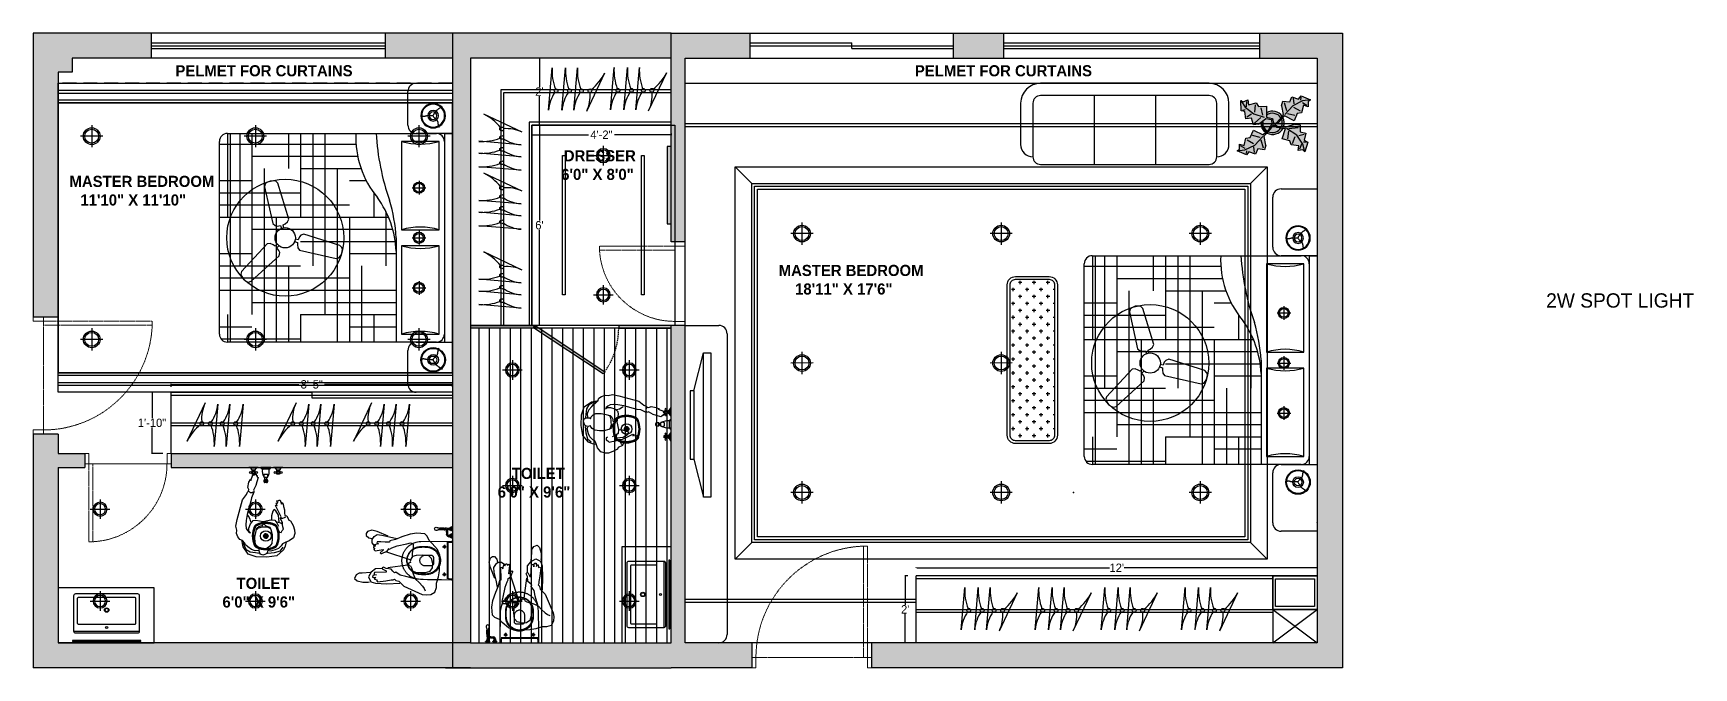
# Model space of a CAD drawing. Header units: inches. Extents: x 9636 to 21597, y -10243 to 557.
# Drawn here: x 12166 to 12762, y -6157 to -5929 of the extents above; entities that cross this region are included whole.
import ezdxf

# ---------------------------------------------------------------- set-up
doc = ezdxf.new("R2010")
doc.units = ezdxf.units.IN
doc.header["$MEASUREMENT"] = 0
for name, pattern in [('CENTER2', [1.125, 0.75, -0.125, 0.125, -0.125]), ('DASHED', [0.75, 0.5, -0.25]), ('DASHED2', [0.375, 0.25, -0.125]), ('HIDDEN', [0.375, 0.25, -0.125])]:
    doc.linetypes.add(name, pattern=pattern)
for name, color, linetype in [('A-Door-Frame', 1, 'Continuous'), ('A-Door-Swing', 8, 'HIDDEN'), ('Edges', 7, 'Continuous'), ('IEL-HATCH-002', 7, 'Continuous'), ('sanit acces', 4, 'Continuous'), ('TEFRİŞ', 11, 'Continuous'), ('THIET-BI', 21, 'Continuous')]:
    doc.layers.add(name, color=color, linetype=linetype)
doc.layers.add('Furniture', color=251, linetype='Continuous', lineweight=18)
doc.styles.add('HEMI', font='stylu.ttf')
doc.styles.add('MtXpl_Stylus_BT', font='')
doc.styles.get('MtXpl_Stylus_BT').set_extended_font_data('Stylus BT', bold=True)
pattern_1 = [(360, (11492.2, -2739.6), (744, 744), [744, -744]), (360, (11492.2, -2863.6), (744, 744), [744, -744]), (360, (11492.2, -2987.6), (744, 744), [744, -744]), (360, (11492.2, -3111.6), (744, 744), [744, -744]), (360, (11492.2, -3235.6), (744, 744), [744, -744]), (360, (11492.2, -3359.6), (744, 744), [744, -744]), (360, (11492.2, -3483.6), (744, 744), [744, -744]), (270, (12236.2, -2739.6), (-744, -744), [744, -744]), (270, (12360.2, -2739.6), (-744, -744), [744, -744]), (270, (12484.2, -2739.6), (-744, -744), [744, -744]), (270, (12608.2, -2739.6), (-744, -744), [744, -744]), (270, (12732.2, -2739.6), (-744, -744), [744, -744]), (270, (12856.2, -2739.6), (-744, -744), [744, -744]), (270, (12980.2, -2739.6), (-744, -744), [744, -744])]
pattern_2 = [(360, (11802.7, -2783.5), (744, 744), [744, -744]), (360, (11802.7, -2907.5), (744, 744), [744, -744]), (360, (11802.7, -3031.5), (744, 744), [744, -744]), (360, (11802.7, -3155.5), (744, 744), [744, -744]), (360, (11802.7, -3279.5), (744, 744), [744, -744]), (360, (11802.7, -3403.5), (744, 744), [744, -744]), (360, (11802.7, -3527.5), (744, 744), [744, -744]), (270, (12546.7, -2783.5), (-744, -744), [744, -744]), (270, (12670.7, -2783.5), (-744, -744), [744, -744]), (270, (12794.7, -2783.5), (-744, -744), [744, -744]), (270, (12918.7, -2783.5), (-744, -744), [744, -744]), (270, (13042.7, -2783.5), (-744, -744), [744, -744]), (270, (13166.7, -2783.5), (-744, -744), [744, -744]), (270, (13290.7, -2783.5), (-744, -744), [744, -744])]

msp = doc.modelspace()

# ---------------------------------------------------------------- texts
at = {"lineweight": 15, "insert": (12709.31, -6021.96), "char_height": 5.1478, "width": 87.2821, "attachment_point": 1, "rotation": 359.99056, "style": 'HEMI'}
msp.add_mtext('2W SPOT LIGHT ', dxfattribs=at)

# ---------------------------------------------------------------- blocks, each defined once
blk = doc.blocks.new('wall handshower (top)')
at = {"color": 0}
for p, q in [((30, 0), (-30, 0)), ((-30, 0), (-30, -3)), ((30, 0), (30, -3)), ((130, 0), (70, 0)), ((70, 0), (70, -3)), ((130, 0), (130, -3)), ((-27, -4), (27, -4)), ((-22, -10), (0, -10)), ((-14, -10), (-14, -25)), ((-12, -43), (-12, -26)), ((-12, -26), (0, -26)), ((-12, -43), (12, -43)), ((-6, -26), (-6, -10)), ((22, -10), (0, -10)), ((12, -26), (0, -26)), ((6, -26), (6, -10)), ((12, -43), (12, -26)), ((14, -10), (14, -25)), ((73, -4), (127, -4)), ((78, -10), (100, -10)), ((86, -10), (86, -25)), ((88, -43), (88, -26)), ((88, -26), (100, -26)), ((88, -43), (112, -43)), ((88, -101), (88, -95)), ((88, -108), (88, -165)), ((89, -106), (89, -164)), ((89, -107), (89, -165)), ((91, -104), (91, -163)), ((92, -103), (92, -162)), ((94, -26), (94, -10)), ((94, -102), (94, -161)), ((95, -45), (95, -67)), ((96, -101), (96, -160)), ((98, -101), (98, -160)), ((122, -10), (100, -10)), ((112, -26), (100, -26)), ((100, -101), (100, -160)), ((102, -101), (102, -160)), ((104, -101), (104, -160)), ((105, -45), (105, -68)), ((105, -102), (105, -161)), ((106, -26), (106, -10)), ((107, -103), (107, -162)), ((108, -104), (108, -163)), ((110, -106), (110, -164)), ((110, -107), (110, -164)), ((111, -101), (111, -95)), ((111, -108), (111, -165)), ((111, -108), (111, -165)), ((112, -43), (112, -26)), ((114, -10), (114, -25))]:
    blk.add_line(p, q, dxfattribs=at)
for centre, radius, start, end in [((-27, -2), 2.41, 207.9179, 271.9718), ((-15, 2), 13.8, 205.7896, 241.6564), ((-10, -20), 5.86, 230.0793, 254.0924), ((17, -41), 24.5, 184.3011, 218.585), ((22, -36), 32.1, 219.6697, 269.6336), ((22, -38), 15.3, 199.0504, 270.6085), ((10, -20), 5.86, 285.9076, 309.9207), ((15, 2), 13.8, 298.3436, 334.2104), ((-21, -679), 627, 81.0602, 86.0403), ((-119, -1559), 1497, 82.5073, 84.5933), ((27, -2), 2.41, 268.0282, 332.0821), ((73, -2), 2.41, 207.9179, 271.9718), ((85, 2), 13.8, 205.7896, 241.6564), ((71, -104), 44.8, 58.5932, 83.7686), ((73, -100), 26.8, 64.0824, 83.2266), ((120, -215), 42.7, 153.5123, 181.2517), ((100, -217), 22.5, 179.1351, 0.8649), ((72, -182), 17, 302.6481, 343.7121), ((115, -81), 30.7, 168.4004, 207.2273), ((100, -83), 16.7, 30.5106, 149.4894), ((90, -20), 5.86, 230.0793, 254.0924), ((90, -105), 2.8, 137.3065, 222.6935), ((90, -169), 2.8, 137.3065, 222.6935), ((100, -108), 17.6, 49.0147, 130.9853), ((100, -110), 14.6, 37.5398, 142.4602), ((100, -110), 13.8, 33.1371, 146.8629), ((100, -112), 12.9, 26.3551, 153.6449), ((89, -102), 1.5, 143.1441, 216.8559), ((100, -113), 12.6, 23.4368, 156.5632), ((89, -107), 1.5, 143.1441, 216.8559), ((100, -174), 14.6, 37.5398, 142.4602), ((100, -175), 13.8, 33.1371, 146.8629), ((100, -177), 12.9, 26.3551, 153.6449), ((89, -166), 1.5, 143.1441, 216.8559), ((100, -178), 12.6, 23.4368, 156.5632), ((89, -172), 1.5, 143.1441, 216.8559), ((42, -182), 47.1, 354.3747, 11.6429), ((100, -37), 10, 215.7762, 324.2238), ((157, -182), 47.1, 168.3571, 185.6253), ((127, -182), 17, 196.2879, 237.3519), ((84, -81), 30.7, 332.7727, 11.5996), ((110, -102), 1.5, 323.1441, 36.8559), ((109, -105), 2.8, 317.3065, 42.6935), ((110, -107), 1.5, 323.1441, 36.8559), ((110, -166), 1.5, 323.1441, 36.8559), ((109, -169), 2.8, 317.3065, 42.6935), ((110, -172), 1.5, 323.1441, 36.8559), ((110, -20), 5.86, 285.9076, 309.9207), ((79, -215), 42.7, 358.7483, 26.4877), ((115, 2), 13.8, 298.3436, 334.2104), ((127, -2), 2.41, 268.0282, 332.0821)]:
    blk.add_arc(centre, radius, start, end, dxfattribs=at)
blk = doc.blocks.new('bhtrht')
at = {"layer": 'IEL-HATCH-002', "true_color": 0x939598, "transparency": 33554687}
h = blk.add_hatch(color=252, dxfattribs=at)
h.dxf.hatch_style = 1
h.paths.add_polyline_path([(12208.66, -5928.51), (12166.16, -5928.51), (12166.16, -6030.51), (12169.83, -6030.51), (12175.16, -6030.51), (12175.16, -5942.51), (12180.16, -5942.51), (12180.16, -5937.51), (12208.66, -5937.51)])
h.paths.add_polyline_path([(12316.66, -5928.51), (12292.66, -5928.51), (12292.66, -5937.51), (12316.66, -5937.51)])
h.paths.add_polyline_path([(12395.16, -5928.51), (12316.66, -5928.51), (12316.66, -6147.51), (12323.16, -6147.51), (12323.16, -5937.51), (12395.16, -5937.51)])
h.paths.add_polyline_path([(12424.16, -6147.51), (12400.16, -6147.51), (12400.16, -6033.51), (12396.5, -6033.51), (12395.16, -6033.51), (12395.16, -6147.51), (12323.16, -6147.51), (12316.66, -6147.51), (12316.66, -6156.51), (12323.16, -6156.51), (12395.16, -6156.51), (12424.16, -6156.51), (12424.16, -6152.84)])
h.paths.add_polyline_path([(12316.66, -6147.51), (12175.16, -6147.51), (12175.16, -6127.81), (12175.16, -6084.51), (12184.66, -6084.51), (12184.66, -6079.51), (12175.16, -6079.51), (12175.16, -6072.51), (12166.16, -6072.51), (12166.16, -6156.51), (12316.66, -6156.51)])
h.paths.add_polyline_path([(12636.16, -5928.51), (12606.56, -5928.51), (12606.56, -5937.51), (12627.16, -5937.51), (12627.16, -6129.51), (12627.16, -6135.51), (12627.16, -6147.51), (12467.16, -6147.51), (12467.16, -6156.51), (12636.16, -6156.51)])
h.paths.add_polyline_path([(12514.56, -5928.51), (12496.56, -5928.51), (12496.56, -5937.51), (12514.56, -5937.51)], flags=17)
h.paths.add_polyline_path([(12423.56, -5928.51), (12395.16, -5928.51), (12395.16, -6003.51), (12400.16, -6003.51), (12400.16, -5937.51), (12423.56, -5937.51)])
h = blk.add_hatch(color=252, dxfattribs=at)
h.dxf.hatch_style = 1
h.set_gradient(color1=(88, 186, 72), color2=(19, 103, 52), name='CYLINDER')
h.paths.add_polyline_path([(12613.03, -5960.85), (12615.34, -5958.23), (12618.86, -5959.99), (12619.98, -5957.38), (12621.53, -5957.09), (12622.15, -5954.42), (12623.84, -5954.91), (12623.84, -5953.15), (12624.68, -5952.51), (12621.37, -5951.04), (12620.46, -5952.17), (12618.07, -5951.33), (12617.3, -5953.23), (12614.83, -5952.89), (12614.35, -5954.58), (12614.92, -5957.67), (12614.87, -5958.07), (12612.53, -5960.66), (12611.39, -5960.85), (12611.1, -5959.2), (12608.88, -5958.64), (12608.91, -5954.71), (12606.08, -5954.85), (12605.15, -5953.58), (12602.47, -5954.19), (12602.17, -5952.46), (12600.59, -5953.23), (12599.65, -5952.75), (12599.78, -5956.37), (12601.19, -5956.7), (12601.49, -5959.22), (12603.53, -5959.07), (12604.3, -5961.44), (12606.03, -5961.14), (12608.57, -5959.27), (12608.72, -5959.11), (12610.67, -5959.56), (12610.89, -5961.22), (12609.62, -5963.37), (12607.72, -5965.08), (12604.2, -5963.33), (12603.08, -5965.94), (12601.53, -5966.22), (12600.9, -5968.9), (12599.21, -5968.41), (12599.22, -5970.17), (12598.38, -5970.8), (12601.69, -5972.27), (12602.6, -5971.14), (12604.99, -5971.98), (12605.76, -5970.08), (12608.22, -5970.43), (12608.71, -5968.74), (12608.14, -5965.64), (12608.19, -5965.24), (12610.39, -5963.05), (12611.46, -5961.4), (12612.62, -5962.3), (12615.77, -5962.7), (12614.52, -5966.43), (12617.26, -5967.18), (12617.76, -5968.67), (12620.49, -5968.92), (12620.24, -5970.66), (12621.98, -5970.41), (12622.73, -5971.16), (12623.73, -5967.67), (12622.48, -5966.93), (12622.98, -5964.44), (12620.99, -5963.94), (12620.99, -5961.46), (12619.25, -5961.21), (12615.9, -5962.32), (12612.75, -5961.86), (12611.96, -5961.22)])
h = blk.add_hatch(color=252, dxfattribs=at)
h.dxf.hatch_style = 1
h.paths.add_polyline_path([(12607.63, -5959.96), (12606.85, -5960.54, 0.259563), (12608.7, -5964.2), (12609.24, -5963.72, -0.320152)])
h = blk.add_hatch(color=252, dxfattribs=at)
h.dxf.hatch_style = 1
h.paths.add_polyline_path([(12608.89, -5957.95), (12608.88, -5958.64), (12611.1, -5959.2), (12611.39, -5960.85), (12612.53, -5960.66), (12614.09, -5958.94, 0.422139)])
h.paths.add_polyline_path([(12610.89, -5961.22), (12610.67, -5959.56), (12608.72, -5959.11), (12608.57, -5959.27), (12607.63, -5959.96, 0.320152), (12609.24, -5963.72), (12609.62, -5963.37)])
h.paths.add_polyline_path([(12614.1, -5962.49), (12612.62, -5962.3), (12611.46, -5961.4), (12610.39, -5963.05), (12609.52, -5963.91, 0.36519)])
h.paths.add_polyline_path([(12614.33, -5959.38), (12613.03, -5960.85), (12611.96, -5961.22), (12612.75, -5961.86), (12614.31, -5962.08, 0.188383)])
h = blk.add_hatch(color=252, dxfattribs=at)
h.dxf.hatch_style = 1
h.paths.add_polyline_path([(12608.9, -5957.09), (12608.89, -5957.95, -0.422139), (12614.09, -5958.94), (12614.59, -5958.38, 0.390322)])
h.paths.add_polyline_path([(12614.83, -5958.81), (12614.33, -5959.38, -0.188383), (12614.31, -5962.08), (12615.03, -5962.19, 0.204823)])
h.paths.add_polyline_path([(12614.85, -5962.58), (12614.1, -5962.49, -0.36519), (12609.52, -5963.91), (12609.04, -5964.4, 0.411659)])
h = blk.add_hatch(dxfattribs=at)
h.set_pattern_fill('AR-PARQ1', color=252, scale=62, angle=-90)
h.set_pattern_definition(pattern_1)
h.paths.add_polyline_path([(12296.47, -6039.51), (12296.47, -6006.82, 0.147224), (12289.74, -5987.59, -0.185244), (12281.99, -5964.51), (12235.89, -5964.51, 0.414214), (12233.01, -5967.39), (12233.01, -6036.62, 0.414214), (12235.89, -6039.51)])
h = blk.add_hatch(dxfattribs=at)
h.set_pattern_fill('AR-PARQ1', color=252, scale=62, angle=-90)
h.set_pattern_definition(pattern_1)
h.paths.add_polyline_path([(12296.47, -6039.51), (12296.47, -6006.82, 0.147224), (12289.74, -5987.59, -0.185244), (12281.99, -5964.51), (12235.89, -5964.51, 0.414214), (12233.01, -5967.39), (12233.01, -6036.62, 0.414214), (12235.89, -6039.51)])
h = blk.add_hatch(color=252, dxfattribs=at)
h.dxf.hatch_style = 1
h.paths.add_polyline_path([(12395.16, -5969.26), (12393.77, -5969.26), (12393.77, -5996.97), (12395.16, -5996.97)])
h = blk.add_hatch(dxfattribs=at)
h.set_pattern_fill('AR-PARQ1', color=252, scale=62, angle=-90)
h.set_pattern_definition(pattern_2)
h.paths.add_polyline_path([(12606.97, -6083.44), (12606.97, -6050.75, 0.147224), (12600.24, -6031.52, -0.185244), (12592.49, -6008.44), (12546.39, -6008.44, 0.414214), (12543.51, -6011.32), (12543.51, -6080.55, 0.414214), (12546.39, -6083.44)])
h = blk.add_hatch(dxfattribs=at)
h.set_pattern_fill('AR-PARQ1', color=252, scale=62, angle=-90)
h.set_pattern_definition(pattern_2)
h.paths.add_polyline_path([(12606.97, -6083.44), (12606.97, -6050.75, 0.147224), (12600.24, -6031.52, -0.185244), (12592.49, -6008.44), (12546.39, -6008.44, 0.414214), (12543.51, -6011.32), (12543.51, -6080.55, 0.414214), (12546.39, -6083.44)])
h = blk.add_hatch(dxfattribs=at)
h.set_pattern_fill('CROSS', color=252, scale=10, angle=90)
h.set_pattern_definition([(90, (13250.4628, -9323.7388), (-2.5, 2.5), [1.25, -3.75]), (180, (13251.0878, -9323.1138), (-2.5, -2.5), [1.25, -3.75])])
h.paths.add_polyline_path([(12518.85, -6016.94, 0.414214), (12516.85, -6018.94), (12516.85, -6072.94, 0.414214), (12518.85, -6074.94), (12530.85, -6074.94, 0.414214), (12532.85, -6072.94), (12532.85, -6018.94, 0.414214), (12530.85, -6016.94)])
h = blk.add_hatch(color=252, dxfattribs=at)
h.dxf.hatch_style = 1
h.paths.add_polyline_path([(12346.36, -6033.51), (12323.16, -6033.51), (12323.16, -6034.51), (12346.06, -6034.51), (12345.81, -6034.34)])
h.paths.add_polyline_path([(12346.36, -6033.51), (12346.36, -6034.51), (12346.06, -6034.51), (12370.79, -6050.95), (12371.35, -6050.12)])
h.paths.add_polyline_path([(12395.16, -6033.51), (12376.36, -6033.51), (12376.36, -6034.51), (12395.16, -6034.51)])
h = blk.add_hatch(color=252, dxfattribs=at)
h.dxf.hatch_style = 1
h.paths.add_polyline_path([(12316.66, -6079.51), (12215.66, -6079.51), (12215.66, -6083.18), (12215.66, -6084.51), (12316.66, -6084.51)])
at = {"color": 252, "true_color": 0x939598}
for p, q in [((12316.66, -5928.51), (12166.16, -5928.51)), ((12166.16, -5928.51), (12166.16, -6030.51)), ((12208.66, -5937.51), (12208.66, -5928.51)), ((12292.66, -5937.51), (12292.66, -5928.51)), ((12395.16, -5928.51), (12316.66, -5928.51)), ((12316.66, -5928.51), (12316.66, -6156.51)), ((12395.16, -5928.51), (12636.16, -5928.51)), ((12395.16, -6003.51), (12395.16, -5928.51)), ((12423.56, -5937.51), (12423.56, -5928.51)), ((12496.56, -5937.51), (12496.56, -5928.51)), ((12514.56, -5937.51), (12514.56, -5928.51)), ((12606.56, -5937.51), (12606.56, -5928.51)), ((12636.16, -5928.51), (12636.16, -6156.51)), ((12316.66, -5937.51), (12180.16, -5937.51)), ((12180.16, -5937.51), (12180.16, -5942.51)), ((12208.66, -5932.01), (12292.66, -5932.01)), ((12208.66, -5933.01), (12292.66, -5933.01)), ((12208.66, -5934.01), (12292.66, -5934.01)), ((12395.16, -5937.51), (12323.16, -5937.51)), ((12323.16, -5937.51), (12323.16, -6147.51)), ((12350.9, -5937.51), (12348.08, -5937.51)), ((12400.16, -5937.51), (12627.16, -5937.51)), ((12400.16, -6003.51), (12400.16, -5937.51)), ((12423.56, -5932.01), (12460.06, -5932.01)), ((12423.56, -5933.01), (12496.56, -5933.01)), ((12460.06, -5934.01), (12460.06, -5932.01)), ((12460.06, -5934.01), (12496.56, -5934.01)), ((12514.56, -5932.01), (12606.56, -5932.01)), ((12514.56, -5933.01), (12606.56, -5933.01)), ((12514.56, -5934.01), (12606.56, -5934.01)), ((12627.16, -5937.51), (12627.16, -6129.51)), ((12180.16, -5942.51), (12175.16, -5942.51)), ((12175.16, -5942.51), (12175.16, -6030.51)), ((12347.9, -5937.69), (12347.9, -5947.89)), ((12300.66, -5961.51), (12300.66, -5949.51)), ((12303.66, -5946.51), (12316.66, -5946.51)), ((12316.66, -5946.51), (12316.66, -5964.51)), ((12334.16, -6033.51), (12334.16, -5948.78)), ((12334.16, -5948.78), (12395.16, -5948.78)), ((12588.3, -5946.51), (12527.8, -5946.51)), ((12335.16, -6033.51), (12335.16, -5949.78)), ((12335.16, -5949.78), (12395.16, -5949.78)), ((12347.9, -5961.33), (12347.9, -5951.13)), ((12520.65, -5953.66), (12520.65, -5968.51)), ((12547.05, -5950.91), (12547.05, -5975.66)), ((12569.05, -5950.91), (12569.05, -5975.66)), ((12595.45, -5968.51), (12595.45, -5953.66)), ((12599.78, -5956.37), (12599.65, -5952.75)), ((12599.65, -5952.75), (12600.59, -5953.23)), ((12599.65, -5952.75), (12601.2, -5955.12)), ((12600.59, -5953.23), (12602.17, -5952.46)), ((12601.2, -5955.12), (12604.33, -5957.51)), ((12601.68, -5954.97), (12601.85, -5953.08)), ((12602.17, -5952.46), (12602.47, -5954.19)), ((12602.47, -5954.19), (12605.15, -5953.58)), ((12604.83, -5954.21), (12604.65, -5956.88)), ((12605.15, -5953.58), (12606.08, -5954.85)), ((12606.08, -5954.85), (12608.91, -5954.71)), ((12607.63, -5958), (12607.02, -5955.32)), ((12608.91, -5954.71), (12608.88, -5958.64)), ((12614.35, -5954.58), (12614.83, -5952.89)), ((12614.35, -5954.58), (12614.92, -5957.67)), ((12614.83, -5952.89), (12617.3, -5953.23)), ((12615.26, -5953.45), (12616.11, -5956.33)), ((12618.36, -5954.64), (12615.47, -5957.73)), ((12617.3, -5953.23), (12618.07, -5951.33)), ((12618.07, -5951.33), (12620.46, -5952.17)), ((12621.87, -5952.87), (12618.36, -5954.64)), ((12618.49, -5951.9), (12618.71, -5953.94)), ((12621.1, -5956.53), (12618.78, -5955.2)), ((12620.46, -5952.17), (12621.37, -5951.04)), ((12621.3, -5951.54), (12621.17, -5952.52)), ((12621.37, -5951.04), (12624.68, -5952.51)), ((12622.15, -5954.42), (12621.53, -5957.09)), ((12621.8, -5953.37), (12623.42, -5954.35)), ((12624.68, -5952.51), (12621.87, -5952.87)), ((12623.84, -5954.91), (12622.15, -5954.42)), ((12624.68, -5952.51), (12623.84, -5953.15)), ((12623.84, -5953.15), (12623.84, -5954.91)), ((12395.16, -5960.51), (12344.16, -5960.51)), ((12344.16, -5960.51), (12344.16, -6033.51)), ((12395.16, -5961.51), (12345.16, -5961.51)), ((12345.16, -5961.51), (12345.16, -6033.51)), ((12348.16, -5961.51), (12348.08, -5961.51)), ((12350.9, -5961.51), (12348.08, -5961.51)), ((12601.19, -5956.7), (12599.78, -5956.37)), ((12600.25, -5956.22), (12601.2, -5955.91)), ((12601.49, -5959.22), (12601.19, -5956.7)), ((12603.53, -5959.07), (12601.49, -5959.22)), ((12601.81, -5958.59), (12603.54, -5957.5)), ((12604.3, -5961.44), (12603.53, -5959.07)), ((12606.03, -5961.14), (12604.3, -5961.44)), ((12604.33, -5957.51), (12608.1, -5958.72)), ((12604.62, -5960.81), (12606.84, -5958.78)), ((12606.03, -5961.14), (12608.57, -5959.27)), ((12608.57, -5959.27), (12608.72, -5959.11)), ((12608.72, -5959.11), (12610.67, -5959.56)), ((12608.88, -5958.64), (12611.1, -5959.2)), ((12609.62, -5963.37), (12610.89, -5961.22)), ((12610.39, -5963.05), (12611.46, -5961.4)), ((12610.67, -5959.56), (12610.67, -5959.56)), ((12610.67, -5959.56), (12610.89, -5961.22)), ((12611.1, -5959.2), (12611.39, -5960.85)), ((12611.39, -5960.85), (12612.53, -5960.66)), ((12611.46, -5961.4), (12612.62, -5962.3)), ((12613.03, -5960.85), (12611.96, -5961.22)), ((12611.96, -5961.22), (12612.75, -5961.86)), ((12612.53, -5960.66), (12614.87, -5958.07)), ((12615.34, -5958.23), (12613.03, -5960.85)), ((12614.87, -5958.07), (12614.92, -5957.67)), ((12618.86, -5959.99), (12615.34, -5958.23)), ((12619.25, -5961.21), (12615.9, -5962.32)), ((12616.46, -5957.39), (12619.14, -5958.01)), ((12619.98, -5957.38), (12618.86, -5959.99)), ((12619.25, -5961.21), (12620.99, -5961.46)), ((12621.53, -5957.09), (12619.98, -5957.38)), ((12620.99, -5961.46), (12620.99, -5963.94)), ((12316.66, -5964.51), (12303.66, -5964.51)), ((12345.16, -5964.51), (12345.16, -5965.17)), ((12345.34, -5964.99), (12365.53, -5964.99)), ((12347.9, -5961.69), (12347.9, -5995.86)), ((12394.98, -5964.99), (12374.8, -5964.99)), ((12395.16, -5964.51), (12395.16, -5965.17)), ((12600.9, -5968.9), (12601.53, -5966.22)), ((12601.53, -5966.22), (12603.08, -5965.94)), ((12601.96, -5966.78), (12604.28, -5968.11)), ((12603.08, -5965.94), (12604.2, -5963.33)), ((12606.6, -5965.93), (12603.92, -5965.3)), ((12604.2, -5963.33), (12607.72, -5965.08)), ((12604.7, -5968.68), (12607.59, -5965.62)), ((12607.8, -5969.87), (12606.95, -5966.98)), ((12609.62, -5963.37), (12607.72, -5965.08)), ((12608.14, -5965.64), (12608.19, -5965.24)), ((12608.71, -5968.74), (12608.14, -5965.64)), ((12608.19, -5965.24), (12610.39, -5963.05)), ((12612.62, -5962.3), (12615.77, -5962.7)), ((12612.75, -5961.86), (12615.9, -5962.32)), ((12614.52, -5966.43), (12615.77, -5962.7)), ((12617.26, -5967.18), (12614.52, -5966.43)), ((12619.75, -5965.19), (12616.12, -5962.71)), ((12616.76, -5963.69), (12616.51, -5966.43)), ((12616.92, -5962.76), (12620.33, -5962.35)), ((12617.76, -5968.67), (12617.26, -5967.18)), ((12618.25, -5968.17), (12619.25, -5965.68)), ((12621.98, -5968.42), (12619.75, -5965.19)), ((12622.48, -5964.94), (12620.49, -5965.44)), ((12620.99, -5963.94), (12622.98, -5964.44)), ((12622.98, -5964.44), (12622.48, -5966.93)), ((12622.48, -5966.93), (12623.73, -5967.67)), ((12395.16, -5969.26), (12393.77, -5969.26)), ((12393.77, -5969.26), (12393.77, -5996.97)), ((12395.16, -5996.97), (12395.16, -5969.26)), ((12598.38, -5970.8), (12599.22, -5970.17)), ((12598.38, -5970.8), (12601.19, -5970.44)), ((12601.69, -5972.27), (12598.38, -5970.8)), ((12599.22, -5970.17), (12599.21, -5968.41)), ((12599.21, -5968.41), (12600.9, -5968.9)), ((12601.26, -5969.95), (12599.64, -5968.97)), ((12601.19, -5970.44), (12604.7, -5968.68)), ((12602.6, -5971.14), (12601.69, -5972.27)), ((12601.76, -5971.78), (12601.89, -5970.79)), ((12604.99, -5971.98), (12602.6, -5971.14)), ((12604.57, -5971.42), (12604.35, -5969.38)), ((12605.76, -5970.08), (12604.99, -5971.98)), ((12608.22, -5970.43), (12605.76, -5970.08)), ((12608.71, -5968.74), (12608.22, -5970.43)), ((12620.49, -5968.92), (12617.76, -5968.67)), ((12620.24, -5970.66), (12620.49, -5968.92)), ((12621.98, -5970.41), (12620.24, -5970.66)), ((12621.49, -5968.42), (12620.74, -5970.16)), ((12622.73, -5971.16), (12621.98, -5968.42)), ((12622.73, -5971.16), (12621.98, -5970.41)), ((12623.23, -5967.67), (12622.23, -5967.67)), ((12623.73, -5967.67), (12622.73, -5971.16)), ((12614.16, -5984.44), (12627.16, -5984.44)), ((12627.16, -5984.44), (12627.16, -6008.44)), ((12611.16, -6005.44), (12611.16, -5987.44)), ((12393.77, -5996.97), (12395.16, -5996.97)), ((12347.9, -6033.33), (12347.9, -5999.16)), ((12400.16, -6003.51), (12395.16, -6003.51)), ((12627.16, -6008.44), (12614.16, -6008.44)), ((12175.16, -6030.51), (12166.16, -6030.51)), ((12323.16, -6033.51), (12346.36, -6033.51)), ((12345.16, -6033.51), (12323.16, -6033.51)), ((12346.36, -6034.51), (12323.16, -6034.51)), ((12345.81, -6034.34), (12346.36, -6033.51)), ((12370.79, -6050.95), (12345.81, -6034.34)), ((12346.36, -6033.51), (12371.35, -6050.12)), ((12346.36, -6033.51), (12346.36, -6034.51)), ((12348.16, -6033.51), (12348.08, -6033.51)), ((12395.16, -6033.51), (12376.36, -6033.51)), ((12376.36, -6033.51), (12376.36, -6034.51)), ((12376.36, -6034.51), (12395.16, -6034.51)), ((12395.16, -6147.51), (12395.16, -6033.51)), ((12400.16, -6033.51), (12395.16, -6033.51)), ((12400.16, -6147.51), (12400.16, -6033.51)), ((12300.66, -6054.51), (12300.66, -6042.51)), ((12303.66, -6039.51), (12316.66, -6039.51)), ((12316.66, -6039.51), (12316.66, -6057.51)), ((12371.35, -6050.12), (12370.79, -6050.95)), ((12215.66, -6055.51), (12215.66, -6054.51)), ((12215.84, -6054.69), (12261.55, -6054.69)), ((12316.48, -6054.69), (12270.78, -6054.69)), ((12316.66, -6055.51), (12316.66, -6054.51)), ((12212.66, -6057.51), (12208.63, -6057.51)), ((12208.81, -6057.69), (12208.81, -6066.87)), ((12215.66, -6057.51), (12266.16, -6057.51)), ((12215.66, -6079.51), (12215.66, -6057.51)), ((12215.66, -6058.51), (12316.66, -6058.51)), ((12266.16, -6057.51), (12266.16, -6059.51)), ((12266.16, -6059.51), (12316.66, -6059.51)), ((12316.66, -6057.51), (12303.66, -6057.51)), ((12403.34, -6056.98), (12401.96, -6056.98)), ((12401.96, -6056.98), (12401.96, -6081.6)), ((12403.34, -6056.98), (12403.34, -6081.6)), ((12215.66, -6068.51), (12316.66, -6068.51)), ((12389.99, -6069.65), (12389.99, -6068.43)), ((12390.6, -6068.43), (12390.6, -6069.65)), ((12390.9, -6068.74), (12391.51, -6068.74)), ((12391.51, -6069.65), (12391.51, -6068.43)), ((12392.73, -6068.43), (12392.73, -6069.65)), ((12393.18, -6064.17), (12393.18, -6063.86)), ((12393.18, -6065.08), (12393.18, -6065.39)), ((12393.49, -6064.17), (12393.49, -6063.86)), ((12393.49, -6065.08), (12393.49, -6065.39)), ((12394.25, -6064.04), (12394.25, -6065.2)), ((12394.55, -6070.26), (12394.55, -6067.82)), ((12394.86, -6065.7), (12394.86, -6063.55)), ((12395.16, -6066.3), (12395.16, -6062.95)), ((12395.16, -6070.87), (12395.16, -6067.21)), ((12166.16, -6072.51), (12166.16, -6156.51)), ((12175.16, -6072.51), (12166.16, -6072.51)), ((12175.16, -6072.51), (12175.16, -6079.51)), ((12208.81, -6079.33), (12208.81, -6070.15)), ((12215.66, -6069.51), (12316.66, -6069.51)), ((12391.51, -6069.34), (12390.9, -6069.34)), ((12393.18, -6073), (12393.18, -6072.69)), ((12393.18, -6073.91), (12393.18, -6074.22)), ((12393.49, -6073), (12393.49, -6072.69)), ((12393.49, -6073.91), (12393.49, -6074.22)), ((12394.25, -6072.87), (12394.25, -6074.03)), ((12394.86, -6074.53), (12394.86, -6072.38)), ((12395.16, -6075.13), (12395.16, -6071.78)), ((12175.16, -6079.51), (12184.66, -6079.51)), ((12184.66, -6079.51), (12184.66, -6084.51)), ((12212.66, -6079.51), (12208.63, -6079.51)), ((12215.66, -6079.51), (12316.66, -6079.51)), ((12215.66, -6079.51), (12215.66, -6084.51)), ((12175.16, -6084.51), (12175.16, -6147.51)), ((12175.16, -6084.51), (12184.66, -6084.51)), ((12215.66, -6084.51), (12316.66, -6084.51)), ((12246.92, -6084.51), (12243.57, -6084.51)), ((12246.32, -6084.81), (12244.17, -6084.81)), ((12244.79, -6086.18), (12244.49, -6086.18)), ((12244.79, -6086.49), (12244.49, -6086.49)), ((12244.66, -6085.42), (12245.82, -6085.42)), ((12245.71, -6086.18), (12246.01, -6086.18)), ((12245.71, -6086.49), (12246.01, -6086.49)), ((12251.49, -6084.51), (12247.84, -6084.51)), ((12250.88, -6085.12), (12248.45, -6085.12)), ((12255.75, -6084.51), (12252.4, -6084.51)), ((12255.15, -6084.81), (12253, -6084.81)), ((12253.62, -6086.18), (12253.32, -6086.18)), ((12253.62, -6086.49), (12253.32, -6086.49)), ((12253.49, -6085.42), (12254.65, -6085.42)), ((12254.53, -6086.18), (12254.84, -6086.18)), ((12254.53, -6086.49), (12254.84, -6086.49)), ((12401.96, -6081.6), (12403.34, -6081.6)), ((12611.16, -6104.44), (12611.16, -6086.44)), ((12614.16, -6083.44), (12627.16, -6083.44)), ((12627.16, -6083.44), (12627.16, -6107.44)), ((12249.05, -6086.94), (12250.27, -6086.94)), ((12250.27, -6088.16), (12249.05, -6088.16)), ((12249.05, -6089.08), (12250.27, -6089.08)), ((12250.27, -6089.68), (12249.05, -6089.68)), ((12249.36, -6088.77), (12249.36, -6088.16)), ((12249.97, -6088.16), (12249.97, -6088.77)), ((12627.16, -6104.44), (12627.16, -6104.32)), ((12627.16, -6107.44), (12614.16, -6107.44)), ((12377.46, -6113.03), (12377.46, -6147.51)), ((12395.16, -6113.03), (12377.46, -6113.03)), ((12395.16, -6147.51), (12395.16, -6113.03)), ((12392.63, -6142), (12392.63, -6118.31)), ((12394.31, -6117.82), (12394.31, -6142.45)), ((12394.72, -6117.82), (12394.31, -6117.82)), ((12394.72, -6142.45), (12394.72, -6117.82)), ((12483.16, -6120.51), (12483.16, -6120.39)), ((12483.34, -6120.57), (12552.54, -6120.57)), ((12626.98, -6120.57), (12557.78, -6120.57)), ((12209.64, -6127.81), (12175.16, -6127.81)), ((12175.16, -6127.81), (12175.16, -6147.51)), ((12209.64, -6147.51), (12209.64, -6127.81)), ((12480.16, -6123.51), (12479.03, -6123.51)), ((12479.21, -6123.69), (12479.21, -6133.89)), ((12627.16, -6123.51), (12483.16, -6123.51)), ((12483.16, -6147.51), (12483.16, -6123.51)), ((12611.16, -6124.51), (12483.16, -6124.51)), ((12611.16, -6123.51), (12611.16, -6147.51)), ((12611.16, -6123.51), (12627.16, -6123.51)), ((12611.16, -6135.51), (12611.16, -6123.51)), ((12612.16, -6124.51), (12626.16, -6124.51)), ((12612.16, -6134.51), (12612.16, -6124.51)), ((12626.16, -6124.51), (12626.16, -6134.51)), ((12627.16, -6123.51), (12627.16, -6147.51)), ((12627.16, -6123.51), (12627.16, -6135.51)), ((12479.21, -6147.33), (12479.21, -6137.13)), ((12483.16, -6135.51), (12627.16, -6135.51)), ((12483.16, -6136.51), (12611.16, -6136.51)), ((12627.16, -6135.51), (12611.16, -6135.51)), ((12611.16, -6147.51), (12627.16, -6135.51)), ((12611.16, -6135.51), (12627.16, -6147.51)), ((12626.16, -6134.51), (12612.16, -6134.51)), ((12180.67, -6143.36), (12204.36, -6143.36)), ((12394.31, -6142.45), (12394.72, -6142.45)), ((12323.16, -6147.51), (12175.16, -6147.51)), ((12175.16, -6147.51), (12209.64, -6147.51)), ((12204.85, -6146.66), (12180.22, -6146.66)), ((12180.22, -6146.66), (12180.22, -6147.07)), ((12180.22, -6147.07), (12204.85, -6147.07)), ((12204.85, -6147.07), (12204.85, -6146.66)), ((12323.16, -6147.51), (12395.16, -6147.51)), ((12377.46, -6147.51), (12395.16, -6147.51)), ((12424.16, -6147.51), (12400.16, -6147.51)), ((12424.16, -6147.51), (12424.16, -6156.51)), ((12627.16, -6147.51), (12467.16, -6147.51)), ((12467.16, -6147.51), (12467.16, -6156.51)), ((12480.16, -6147.51), (12479.03, -6147.51)), ((12323.16, -6156.51), (12166.16, -6156.51)), ((12314.16, -6156.51), (12395.16, -6156.51)), ((12424.16, -6156.51), (12395.16, -6156.51)), ((12636.16, -6156.51), (12467.16, -6156.51))]:
    blk.add_line(p, q, dxfattribs=at)
at = {"color": 252, "linetype": 'DASHED', "ltscale": 10, "true_color": 0x939598}
for p, q in [((12316.66, -5946.51), (12175.16, -5946.51)), ((12400.16, -5946.51), (12627.16, -5946.51))]:
    blk.add_line(p, q, dxfattribs=at)
at = {"color": 252, "linetype": 'ByBlock', "true_color": 0x939598}
for p, q in [((12233.01, -6036.62), (12233.01, -5967.39)), ((12235.89, -5964.51), (12310.89, -5964.51)), ((12311.86, -5967.39), (12298.39, -5967.39)), ((12298.39, -5967.39), (12298.39, -5999.12)), ((12311.86, -5999.12), (12311.86, -5967.39)), ((12313.78, -5964.51), (12313.78, -6039.51)), ((12313.78, -5964.51), (12316.66, -5964.51)), ((12316.66, -5964.51), (12316.66, -6039.51)), ((12296.47, -6002.01), (12296.47, -6039.51)), ((12298.39, -5999.12), (12311.86, -5999.12)), ((12298.39, -6004.89), (12298.39, -6036.62)), ((12311.86, -6004.89), (12298.39, -6004.89)), ((12311.86, -6036.62), (12311.86, -6004.89)), ((12546.39, -6008.44), (12621.39, -6008.44)), ((12624.28, -6008.44), (12624.28, -6083.44)), ((12624.28, -6008.44), (12627.16, -6008.44)), ((12627.16, -6008.44), (12627.16, -6083.44)), ((12543.51, -6080.55), (12543.51, -6011.32)), ((12622.36, -6011.32), (12608.89, -6011.32)), ((12608.89, -6011.32), (12608.89, -6043.05)), ((12622.36, -6043.05), (12622.36, -6011.32)), ((12298.39, -6036.62), (12311.86, -6036.62)), ((12310.89, -6039.51), (12235.89, -6039.51)), ((12313.78, -6039.51), (12316.66, -6039.51)), ((12608.89, -6043.05), (12622.36, -6043.05)), ((12606.97, -6045.94), (12606.97, -6083.44)), ((12608.89, -6048.82), (12608.89, -6080.55)), ((12622.36, -6048.82), (12608.89, -6048.82)), ((12622.36, -6080.55), (12622.36, -6048.82)), ((12363, -6065.57), (12363.98, -6062.71)), ((12363.98, -6062.71), (12366.6, -6060.94)), ((12365.62, -6061.98), (12364.77, -6063.44)), ((12366.78, -6061.43), (12365.62, -6061.98)), ((12365.62, -6063.87), (12366.66, -6062.59)), ((12366.6, -6060.94), (12369.09, -6060.46)), ((12366.66, -6062.59), (12367.39, -6061.74)), ((12368.18, -6060.94), (12366.78, -6061.43)), ((12367.39, -6061.74), (12367.94, -6061.55)), ((12367.94, -6061.55), (12368.85, -6060.64)), ((12368.85, -6060.64), (12369.28, -6059.67)), ((12369.28, -6059.67), (12370.19, -6059)), ((12370.19, -6059), (12371.47, -6058.57)), ((12371.47, -6058.57), (12372.57, -6058.63)), ((12372.5, -6062.47), (12371.83, -6063.01)), ((12373.24, -6061.98), (12372.5, -6062.47)), ((12372.57, -6058.63), (12374.09, -6058.27)), ((12374.58, -6061.86), (12373.24, -6061.98)), ((12374.09, -6058.27), (12376.4, -6058.81)), ((12376.04, -6062.04), (12374.58, -6061.86)), ((12378.23, -6062.4), (12376.04, -6062.04)), ((12376.4, -6058.81), (12383.53, -6060.7)), ((12377.62, -6062.89), (12377.99, -6062.59)), ((12383.04, -6063.68), (12378.23, -6062.4)), ((12383.53, -6060.7), (12385.42, -6062.1)), ((12385.42, -6062.1), (12386.27, -6062.53)), ((12386.27, -6062.53), (12386.58, -6062.89)), ((12387.18, -6062.95), (12387.98, -6062.59)), ((12387.98, -6062.59), (12389.86, -6062.95)), ((12362.88, -6069.4), (12363, -6065.57)), ((12363.67, -6068), (12363.98, -6067.09)), ((12363.92, -6068.73), (12363.67, -6068)), ((12364.28, -6069.46), (12363.92, -6068.73)), ((12363.98, -6067.09), (12364.59, -6066.73)), ((12364.59, -6065.33), (12364.4, -6066.73)), ((12364.77, -6063.44), (12364.59, -6065.33)), ((12364.59, -6066.73), (12365.44, -6066.66)), ((12365.2, -6065.2), (12365.62, -6063.87)), ((12365.32, -6066.6), (12365.2, -6065.2)), ((12365.44, -6066.66), (12366.05, -6066.73)), ((12366.05, -6066.73), (12366.29, -6067.09)), ((12366.29, -6067.09), (12366.47, -6066.3)), ((12366.47, -6066.3), (12367.14, -6065.57)), ((12367.14, -6065.57), (12368.12, -6065.2)), ((12368.12, -6065.2), (12370.07, -6065.14)), ((12370.07, -6065.14), (12371.83, -6065.45)), ((12371.65, -6063.5), (12372.2, -6062.95)), ((12371.83, -6063.01), (12371.65, -6063.5)), ((12371.83, -6065.45), (12373.3, -6065.81)), ((12372.2, -6062.95), (12373.36, -6062.95)), ((12373.24, -6066.06), (12372.75, -6065.87)), ((12373.48, -6066.85), (12373.24, -6066.06)), ((12373.3, -6065.81), (12373.91, -6066.48)), ((12373.36, -6062.95), (12374.94, -6063.5)), ((12373.66, -6067.58), (12373.48, -6066.85)), ((12373.66, -6068.43), (12373.66, -6067.58)), ((12373.72, -6069.1), (12373.66, -6068.43)), ((12373.91, -6066.48), (12374.21, -6067.21)), ((12374.21, -6067.21), (12374.27, -6067.82)), ((12374.27, -6067.82), (12374.64, -6068)), ((12374.64, -6068.61), (12374.27, -6068.98)), ((12374.64, -6068), (12374.94, -6068.31)), ((12374.94, -6068.31), (12374.64, -6068.61)), ((12374.94, -6063.5), (12376.04, -6064.47)), ((12375.55, -6063.68), (12376.59, -6063.44)), ((12376.22, -6065.51), (12375.73, -6068.13)), ((12375.73, -6068.13), (12376.28, -6070.86)), ((12376.04, -6064.47), (12376.22, -6065.51)), ((12376.59, -6063.44), (12377.62, -6062.89)), ((12384.26, -6063.87), (12383.04, -6063.68)), ((12386.27, -6064.78), (12384.26, -6063.87)), ((12386.51, -6063.01), (12386.09, -6063.44)), ((12386.09, -6063.44), (12386.15, -6064.29)), ((12386.15, -6064.29), (12386.39, -6064.47)), ((12386.76, -6064.72), (12386.27, -6064.78)), ((12386.58, -6062.89), (12387.18, -6062.95)), ((12387, -6064.6), (12386.76, -6064.72)), ((12388.71, -6065.45), (12387, -6064.6)), ((12389.93, -6065.81), (12388.71, -6065.45)), ((12389.86, -6062.95), (12390.84, -6063.5)), ((12391.51, -6066.36), (12389.93, -6065.81)), ((12390.84, -6063.5), (12390.47, -6063.62)), ((12390.47, -6063.62), (12392.48, -6064.35)), ((12391.81, -6065.93), (12391.51, -6066.36)), ((12392.24, -6065.93), (12391.81, -6065.93)), ((12392.73, -6065.57), (12392.24, -6065.57)), ((12392.24, -6065.57), (12392.24, -6065.93)), ((12392.54, -6064.6), (12392.3, -6064.72)), ((12392.3, -6064.72), (12392.73, -6065.08)), ((12392.48, -6064.35), (12392.54, -6064.6)), ((12392.73, -6065.08), (12392.73, -6065.57)), ((12363.43, -6072.99), (12362.88, -6069.4)), ((12365.56, -6075.43), (12363.43, -6072.99)), ((12364.83, -6069.71), (12364.28, -6069.46)), ((12364.34, -6069.83), (12364.59, -6072.14)), ((12364.59, -6072.14), (12365.13, -6074.27)), ((12365.38, -6069.77), (12364.83, -6069.71)), ((12365.07, -6070.68), (12365.26, -6069.95)), ((12365.5, -6072.39), (12365.07, -6070.68)), ((12365.13, -6074.27), (12366.47, -6075.31)), ((12366.11, -6069.59), (12365.38, -6069.77)), ((12366.05, -6073.54), (12365.5, -6072.39)), ((12367.02, -6074.58), (12366.05, -6073.54)), ((12366.29, -6069.46), (12366.11, -6069.59)), ((12366.41, -6069.95), (12366.29, -6069.46)), ((12366.84, -6070.5), (12366.41, -6069.95)), ((12367.81, -6071.17), (12366.84, -6070.5)), ((12367.75, -6075), (12367.02, -6074.58)), ((12369.46, -6071.35), (12367.81, -6071.17)), ((12371.04, -6071.35), (12369.46, -6071.35)), ((12372.87, -6070.86), (12371.04, -6071.35)), ((12371.9, -6073.97), (12371.83, -6074.58)), ((12371.83, -6074.58), (12372.44, -6074.94)), ((12372.32, -6073.66), (12371.9, -6073.97)), ((12373.72, -6070.44), (12372.87, -6070.86)), ((12373.17, -6070.62), (12373.54, -6069.89)), ((12373.54, -6069.89), (12373.72, -6069.1)), ((12374.03, -6069.46), (12373.72, -6070.44)), ((12374.27, -6068.98), (12374.03, -6069.46)), ((12375.25, -6072.99), (12374.03, -6073.54)), ((12375.25, -6074.39), (12374.82, -6075)), ((12376.16, -6072.32), (12375.25, -6072.99)), ((12375.55, -6072.99), (12375.25, -6074.39)), ((12375.25, -6075), (12376.83, -6074.33)), ((12375.49, -6073.85), (12377.99, -6073.6)), ((12376.28, -6070.86), (12376.16, -6072.32)), ((12377.74, -6071.11), (12376.46, -6071.05)), ((12376.83, -6074.33), (12377.44, -6074.52)), ((12376.89, -6074.52), (12376.89, -6075.12)), ((12377.44, -6074.52), (12379.33, -6073.6)), ((12379.45, -6071.59), (12377.74, -6071.11)), ((12377.99, -6073.6), (12379.57, -6072.63)), ((12379.33, -6073.6), (12381.46, -6072.57)), ((12380, -6072.02), (12379.45, -6071.59)), ((12379.57, -6072.63), (12380, -6072.02)), ((12381.46, -6072.57), (12381.76, -6072.63)), ((12381.76, -6072.63), (12381.46, -6073.18)), ((12381.46, -6073.18), (12382.19, -6072.81)), ((12383.35, -6074.15), (12381.95, -6074.7)), ((12381.95, -6074.7), (12382.62, -6074.64)), ((12382.19, -6072.81), (12382.49, -6072.93)), ((12382.49, -6072.93), (12382.31, -6073.36)), ((12382.31, -6073.36), (12383.1, -6073.06)), ((12382.62, -6074.64), (12382.43, -6074.94)), ((12383.1, -6073.06), (12383.29, -6073.36)), ((12383.29, -6073.36), (12383.16, -6073.66)), ((12383.16, -6073.66), (12383.41, -6073.72)), ((12383.41, -6073.72), (12383.35, -6074.15)), ((12366.9, -6076.04), (12365.56, -6075.43)), ((12368.42, -6076.34), (12366.9, -6076.04)), ((12368.24, -6076.04), (12367.75, -6075)), ((12368.79, -6077.44), (12368.24, -6076.04)), ((12369.89, -6078.96), (12368.79, -6077.44)), ((12371.47, -6079.45), (12369.89, -6078.96)), ((12372.69, -6079.38), (12371.47, -6079.45)), ((12372.44, -6074.94), (12372.93, -6075.43)), ((12374.27, -6078.84), (12372.69, -6079.38)), ((12372.93, -6075.43), (12373.84, -6075.19)), ((12373.84, -6075.19), (12374.64, -6075.06)), ((12375.92, -6077.92), (12374.27, -6078.84)), ((12374.64, -6075.06), (12375.25, -6075)), ((12376.16, -6077.32), (12375.92, -6077.92)), ((12377.74, -6076.59), (12376.16, -6077.32)), ((12376.89, -6075.12), (12377.13, -6075.79)), ((12377.13, -6075.79), (12377.38, -6076.28)), ((12377.93, -6075.92), (12377.74, -6076.59)), ((12378.78, -6075.79), (12377.93, -6075.92)), ((12379.88, -6075.79), (12378.78, -6075.79)), ((12381.15, -6075.43), (12379.88, -6075.79)), ((12382.01, -6075.25), (12381.15, -6075.43)), ((12382.43, -6074.94), (12382.01, -6075.25)), ((12608.89, -6080.55), (12622.36, -6080.55)), ((12621.39, -6083.44), (12546.39, -6083.44)), ((12624.28, -6083.44), (12627.16, -6083.44)), ((12243.21, -6091.7), (12243.58, -6089.81)), ((12243.58, -6092.49), (12243.21, -6091.7)), ((12243.51, -6093.1), (12243.58, -6092.49)), ((12243.58, -6089.81), (12244.12, -6088.83)), ((12244.12, -6088.83), (12244.24, -6089.2)), ((12244.24, -6089.2), (12244.98, -6087.19)), ((12244.98, -6087.19), (12245.22, -6087.13)), ((12245.22, -6087.13), (12245.34, -6087.37)), ((12246.07, -6090.97), (12245.22, -6092.67)), ((12245.22, -6092.67), (12245.34, -6092.91)), ((12245.34, -6087.37), (12245.71, -6086.94)), ((12245.71, -6086.94), (12246.19, -6086.94)), ((12246.44, -6089.75), (12246.07, -6090.97)), ((12246.19, -6086.94), (12246.19, -6087.43)), ((12246.19, -6087.43), (12246.56, -6087.43)), ((12246.98, -6088.16), (12246.44, -6089.75)), ((12246.56, -6087.43), (12246.56, -6087.86)), ((12246.56, -6087.86), (12246.98, -6088.16)), ((12239.44, -6103.27), (12241.32, -6096.14)), ((12241.32, -6096.14), (12242.72, -6094.25)), ((12242.72, -6094.25), (12243.15, -6093.4)), ((12244.31, -6096.63), (12243.03, -6101.44)), ((12243.15, -6093.4), (12243.51, -6093.1)), ((12243.64, -6093.16), (12244.06, -6093.58)), ((12244.06, -6093.58), (12244.91, -6093.52)), ((12244.49, -6095.41), (12244.31, -6096.63)), ((12245.4, -6093.4), (12244.49, -6095.41)), ((12244.91, -6093.52), (12245.1, -6093.28)), ((12245.34, -6092.91), (12245.4, -6093.4)), ((12253.19, -6098.21), (12253.25, -6097.91)), ((12254.23, -6100.35), (12253.19, -6098.21)), ((12253.25, -6097.91), (12253.8, -6098.21)), ((12253.43, -6097.48), (12253.56, -6097.18)), ((12253.8, -6098.21), (12253.43, -6097.48)), ((12253.56, -6097.18), (12253.98, -6097.36)), ((12253.68, -6096.57), (12253.98, -6096.39)), ((12253.98, -6097.36), (12253.68, -6096.57)), ((12253.98, -6096.39), (12254.29, -6096.51)), ((12254.29, -6096.51), (12254.35, -6096.26)), ((12254.35, -6096.26), (12254.77, -6096.33)), ((12254.77, -6096.33), (12255.32, -6097.73)), ((12255.32, -6097.73), (12255.26, -6097.06)), ((12255.26, -6097.06), (12255.56, -6097.24)), ((12255.56, -6097.24), (12255.87, -6097.67)), ((12255.87, -6097.67), (12256.05, -6098.52)), ((12256.05, -6098.52), (12256.42, -6099.8)), ((12238.89, -6105.58), (12239.44, -6103.27)), ((12242.66, -6103.63), (12242.48, -6105.1)), ((12243.03, -6101.44), (12242.66, -6103.63)), ((12243.51, -6102.05), (12243.21, -6101.69)), ((12244.06, -6103.09), (12243.51, -6102.05)), ((12244.31, -6104.12), (12244.06, -6103.09)), ((12244.12, -6104.73), (12245.1, -6103.63)), ((12245.1, -6103.63), (12246.13, -6103.45)), ((12246.13, -6103.45), (12248.75, -6103.94)), ((12248.75, -6103.94), (12251.49, -6103.39)), ((12251.49, -6103.39), (12252.95, -6103.51)), ((12251.73, -6101.93), (12251.67, -6103.21)), ((12252.22, -6100.22), (12251.73, -6101.93)), ((12252.64, -6099.68), (12252.22, -6100.22)), ((12253.25, -6100.1), (12252.64, -6099.68)), ((12252.95, -6103.51), (12253.62, -6104.43)), ((12254.23, -6101.69), (12253.25, -6100.1)), ((12253.62, -6104.12), (12255.02, -6104.43)), ((12253.62, -6104.43), (12254.17, -6105.65)), ((12255.14, -6102.23), (12254.23, -6100.35)), ((12254.47, -6104.18), (12254.23, -6101.69)), ((12254.96, -6102.84), (12255.14, -6102.23)), ((12255.63, -6104.43), (12254.96, -6102.84)), ((12255.02, -6104.43), (12255.63, -6104.85)), ((12255.14, -6102.78), (12255.75, -6102.78)), ((12255.69, -6105.04), (12255.63, -6104.43)), ((12255.75, -6102.78), (12256.42, -6102.54)), ((12256.42, -6099.8), (12256.42, -6100.89)), ((12256.42, -6100.89), (12256.54, -6101.75)), ((12256.42, -6102.54), (12256.9, -6102.29)), ((12256.54, -6101.75), (12257.21, -6101.93)), ((12257.21, -6101.93), (12257.94, -6103.51)), ((12257.94, -6103.51), (12258.55, -6103.76)), ((12258.55, -6103.76), (12259.46, -6105.4)), ((12239.25, -6107.11), (12238.89, -6105.58)), ((12239.19, -6108.2), (12239.25, -6107.11)), ((12239.62, -6109.48), (12239.19, -6108.2)), ((12240.29, -6110.4), (12239.62, -6109.48)), ((12241.26, -6110.82), (12240.29, -6110.4)), ((12242.48, -6105.1), (12242.6, -6106.44)), ((12242.6, -6106.44), (12243.09, -6107.17)), ((12243.09, -6107.17), (12243.64, -6107.84)), ((12243.58, -6106.32), (12244.12, -6104.73)), ((12243.58, -6107.47), (12243.58, -6106.32)), ((12244.12, -6108.02), (12243.58, -6107.47)), ((12243.64, -6107.84), (12244.12, -6108.02)), ((12245.77, -6109.6), (12246.07, -6107.84)), ((12245.83, -6111.55), (12245.77, -6109.6)), ((12246.07, -6107.84), (12246.44, -6106.38)), ((12246.44, -6106.38), (12247.11, -6105.77)), ((12246.68, -6106.44), (12246.5, -6106.92)), ((12247.47, -6106.19), (12246.68, -6106.44)), ((12247.11, -6105.77), (12247.84, -6105.46)), ((12248.2, -6106.01), (12247.47, -6106.19)), ((12247.84, -6105.46), (12248.44, -6105.4)), ((12249.05, -6106.01), (12248.2, -6106.01)), ((12248.44, -6105.4), (12248.63, -6105.04)), ((12248.63, -6105.04), (12248.93, -6104.73)), ((12248.93, -6104.73), (12249.24, -6105.04)), ((12249.72, -6105.95), (12249.05, -6106.01)), ((12249.24, -6105.04), (12249.6, -6105.4)), ((12249.6, -6105.4), (12250.09, -6105.65)), ((12250.51, -6106.13), (12249.72, -6105.95)), ((12250.09, -6105.65), (12251.06, -6105.95)), ((12251.24, -6106.5), (12250.51, -6106.13)), ((12251.06, -6105.95), (12251.49, -6106.8)), ((12251.49, -6106.8), (12251.97, -6108.63)), ((12251.97, -6110.21), (12251.79, -6111.86)), ((12251.97, -6108.63), (12251.97, -6110.21)), ((12254.29, -6107.35), (12254.59, -6107.78)), ((12254.59, -6107.78), (12255.2, -6107.84)), ((12255.2, -6107.84), (12255.56, -6107.23)), ((12255.56, -6107.23), (12256.05, -6106.74)), ((12255.81, -6105.83), (12255.69, -6105.04)), ((12256.05, -6106.74), (12255.81, -6105.83)), ((12259.58, -6109.79), (12258.06, -6110.88)), ((12259.46, -6105.4), (12260.01, -6106.99)), ((12260.07, -6108.2), (12259.58, -6109.79)), ((12260.01, -6106.99), (12260.07, -6108.2)), ((12286.16, -6107.54), (12285.67, -6108.25)), ((12285.67, -6108.25), (12285.67, -6109.03)), ((12285.67, -6109.03), (12286.66, -6109.81)), ((12287.73, -6107.04), (12286.16, -6107.54)), ((12286.66, -6109.81), (12287.8, -6110.09)), ((12289.65, -6107.54), (12287.73, -6107.04)), ((12287.8, -6110.38), (12288.58, -6109.31)), ((12287.8, -6111.58), (12287.8, -6110.38)), ((12288.58, -6109.31), (12289.65, -6108.6)), ((12293.63, -6109.17), (12289.65, -6107.54)), ((12289.65, -6108.6), (12291.35, -6108.81)), ((12291.35, -6108.81), (12294.12, -6109.45)), ((12294.12, -6109.45), (12296.68, -6110.02)), ((12296.26, -6110.45), (12294.2, -6110.94)), ((12298.46, -6109.45), (12296.26, -6110.45)), ((12301.52, -6108.46), (12298.46, -6109.45)), ((12303.86, -6108.1), (12301.52, -6108.46)), ((12306.71, -6108.32), (12303.86, -6108.1)), ((12307.56, -6109.17), (12306.71, -6108.32)), ((12308.27, -6110.8), (12307.56, -6109.17)), ((12241.57, -6113.08), (12241.08, -6110.58)), ((12242.18, -6111.74), (12241.26, -6110.82)), ((12241.57, -6111.49), (12242.05, -6112.89)), ((12243.33, -6115.7), (12241.57, -6113.08)), ((12242.05, -6112.89), (12242.6, -6114.05)), ((12242.36, -6112.28), (12242.18, -6111.74)), ((12243.21, -6113.02), (12242.36, -6112.28)), ((12242.6, -6114.05), (12244.06, -6114.9)), ((12244.49, -6114.05), (12243.21, -6113.02)), ((12246.19, -6116.67), (12243.33, -6115.7)), ((12244.06, -6114.9), (12245.95, -6115.09)), ((12245.83, -6114.48), (12244.49, -6114.05)), ((12246.19, -6112.53), (12245.83, -6111.55)), ((12247.23, -6114.36), (12245.83, -6114.48)), ((12245.95, -6115.09), (12247.35, -6115.27)), ((12246.92, -6113.2), (12246.19, -6112.53)), ((12247.71, -6113.38), (12246.92, -6113.2)), ((12247.29, -6114.23), (12247.35, -6113.62)), ((12247.35, -6115.09), (12247.29, -6114.23)), ((12247.35, -6113.62), (12247.71, -6113.38)), ((12247.71, -6115.7), (12247.35, -6115.09)), ((12248.63, -6116), (12247.71, -6115.7)), ((12249.36, -6115.76), (12248.63, -6116)), ((12250.09, -6115.39), (12249.36, -6115.76)), ((12253.62, -6116.24), (12250.03, -6116.79)), ((12250.57, -6113.26), (12250.09, -6113.38)), ((12250.09, -6113.38), (12250.21, -6113.56)), ((12250.33, -6114.84), (12250.09, -6115.39)), ((12250.21, -6113.56), (12250.39, -6114.29)), ((12250.39, -6114.29), (12250.33, -6114.84)), ((12250.45, -6115.33), (12252.77, -6115.09)), ((12251.12, -6112.83), (12250.57, -6113.26)), ((12251.3, -6114.6), (12250.57, -6114.42)), ((12251.79, -6111.86), (12251.12, -6112.83)), ((12253.01, -6114.17), (12251.3, -6114.6)), ((12252.77, -6115.09), (12254.9, -6114.54)), ((12254.17, -6113.62), (12253.01, -6114.17)), ((12256.05, -6114.11), (12253.62, -6116.24)), ((12255.2, -6112.65), (12254.17, -6113.62)), ((12254.9, -6114.54), (12255.93, -6113.2)), ((12255.63, -6111.92), (12255.2, -6112.65)), ((12256.66, -6111.43), (12255.63, -6111.92)), ((12256.66, -6112.77), (12256.05, -6114.11)), ((12258.06, -6110.88), (12256.66, -6111.43)), ((12256.96, -6111.25), (12256.66, -6112.77)), ((12288.65, -6112.72), (12287.8, -6111.58)), ((12289.08, -6112.72), (12288.3, -6113.08)), ((12288.3, -6113.08), (12288.3, -6113.43)), ((12288.3, -6113.43), (12288.79, -6113.5)), ((12288.79, -6113.5), (12288.44, -6114)), ((12288.44, -6114), (12288.94, -6114.43)), ((12288.72, -6112.37), (12288.65, -6112.58)), ((12288.65, -6112.58), (12289.08, -6112.72)), ((12290.14, -6111.94), (12288.72, -6112.37)), ((12288.94, -6114.43), (12291.78, -6114)), ((12289.65, -6111.3), (12289.5, -6111.73)), ((12289.5, -6111.73), (12290.14, -6111.94)), ((12291, -6111.23), (12289.65, -6111.3)), ((12291.85, -6114.21), (12290.78, -6115.21)), ((12290.78, -6115.21), (12290.93, -6115.49)), ((12290.93, -6115.49), (12291.35, -6115.49)), ((12292.49, -6111.37), (12291, -6111.23)), ((12291.35, -6115.49), (12291.99, -6115.06)), ((12291.78, -6114), (12291.85, -6114.21)), ((12291.99, -6115.06), (12293.06, -6114.78)), ((12294.05, -6111.37), (12292.49, -6111.37)), ((12301.45, -6117.76), (12292.7, -6114.85)), ((12293.06, -6114.78), (12293.98, -6113.64)), ((12293.98, -6113.64), (12294.12, -6113.86)), ((12294.2, -6110.94), (12294.05, -6111.37)), ((12294.12, -6113.86), (12294.91, -6113.43)), ((12294.91, -6113.43), (12296.83, -6112.72)), ((12296.83, -6112.72), (12300.24, -6112.01)), ((12300.24, -6112.01), (12301.66, -6111.66)), ((12301.66, -6111.66), (12302.3, -6111.8)), ((12302.58, -6113.22), (12302.16, -6115.42)), ((12302.16, -6115.42), (12302.16, -6116.63)), ((12302.3, -6111.8), (12302.51, -6112.15)), ((12303.65, -6116.13), (12302.37, -6116.56)), ((12302.51, -6112.15), (12302.58, -6113.22)), ((12305.85, -6115.99), (12303.65, -6116.13)), ((12308.13, -6116.2), (12305.85, -6115.99)), ((12309.19, -6117.2), (12308.13, -6116.2)), ((12309.34, -6111.8), (12308.27, -6110.8)), ((12311.26, -6114), (12309.34, -6111.8)), ((12312.11, -6115.99), (12311.26, -6114)), ((12312.04, -6121.67), (12312.11, -6115.99)), ((12330.29, -6117.01), (12331, -6116.51)), ((12331, -6116.51), (12331.78, -6116.51)), ((12331.78, -6116.51), (12332.57, -6117.51)), ((12344.99, -6118.08), (12345.21, -6115.16)), ((12345.21, -6114.02), (12345.92, -6112.96)), ((12345.21, -6115.16), (12345.21, -6114.02)), ((12345.92, -6112.96), (12347.13, -6112.39)), ((12347.13, -6112.39), (12347.98, -6113.31)), ((12347.98, -6113.31), (12348.47, -6115.3)), ((12348.47, -6115.3), (12348.55, -6117.22)), ((12250.03, -6116.79), (12246.19, -6116.67)), ((12283.18, -6122.45), (12282.11, -6123.16)), ((12284.31, -6122.45), (12283.18, -6122.45)), ((12287.23, -6122.24), (12284.31, -6122.45)), ((12287.44, -6122.17), (12286.52, -6123.87)), ((12289.08, -6120.89), (12287.44, -6122.17)), ((12288.65, -6122.31), (12288.51, -6122.66)), ((12292.85, -6122.1), (12288.65, -6122.31)), ((12291.35, -6120.82), (12289.08, -6120.89)), ((12291.92, -6120.39), (12291.42, -6120.6)), ((12291.42, -6120.6), (12291.42, -6120.96)), ((12291.42, -6120.96), (12292.85, -6121.67)), ((12292.92, -6120.82), (12291.92, -6120.39)), ((12292.85, -6121.67), (12292.85, -6122.1)), ((12294.62, -6121.03), (12292.92, -6120.82)), ((12300.59, -6119.61), (12293.48, -6120.6)), ((12295.26, -6121.74), (12294.62, -6121.03)), ((12295.9, -6122.38), (12295.26, -6121.74)), ((12296.4, -6122.17), (12295.9, -6122.38)), ((12297.89, -6123.23), (12296.4, -6122.17)), ((12300.95, -6118.9), (12300.88, -6119.33)), ((12300.88, -6119.33), (12301.16, -6119.75)), ((12301.59, -6118.62), (12300.95, -6118.9)), ((12301.16, -6119.75), (12301.59, -6119.89)), ((12301.87, -6117.27), (12301.52, -6118.33)), ((12301.52, -6118.33), (12301.59, -6118.62)), ((12301.59, -6119.89), (12301.94, -6120.6)), ((12302.37, -6116.56), (12301.87, -6117.27)), ((12301.94, -6120.6), (12302.37, -6121.67)), ((12302.23, -6121.81), (12302.8, -6123.37)), ((12302.37, -6121.67), (12303.37, -6122.17)), ((12303.37, -6122.17), (12305.21, -6122.31)), ((12305.21, -6122.31), (12306.99, -6122.24)), ((12306.99, -6122.24), (12308.63, -6121.74)), ((12308.63, -6121.74), (12309.55, -6120.53)), ((12309.62, -6119.04), (12309.19, -6117.2)), ((12309.55, -6120.53), (12309.62, -6119.04)), ((12311.61, -6123.8), (12312.04, -6121.67)), ((12329.8, -6118.57), (12330.29, -6117.01)), ((12330.29, -6120.49), (12329.8, -6118.57)), ((12331.93, -6124.47), (12330.29, -6120.49)), ((12332.07, -6119.43), (12331.36, -6120.49)), ((12331.36, -6120.49), (12331.57, -6122.2)), ((12331.57, -6122.2), (12332.21, -6124.97)), ((12333.13, -6118.64), (12332.07, -6119.43)), ((12332.57, -6117.51), (12332.85, -6118.64)), ((12334.34, -6118.64), (12333.13, -6118.64)), ((12333.99, -6121.84), (12334.06, -6120.49)), ((12334.13, -6123.34), (12333.99, -6121.84)), ((12334.06, -6120.49), (12334.48, -6120.35)), ((12335.48, -6119.5), (12334.34, -6118.64)), ((12334.48, -6120.35), (12334.7, -6120.99)), ((12334.7, -6120.99), (12335.12, -6119.57)), ((12335.12, -6119.57), (12335.34, -6119.5)), ((12335.34, -6119.5), (12335.48, -6119.92)), ((12335.48, -6119.92), (12335.83, -6119.14)), ((12335.83, -6119.14), (12336.19, -6119.14)), ((12336.19, -6119.14), (12336.26, -6119.64)), ((12336.26, -6119.64), (12336.76, -6119.28)), ((12336.76, -6119.28), (12337.18, -6119.78)), ((12337.18, -6119.78), (12336.76, -6122.62)), ((12336.97, -6122.7), (12337.96, -6121.63)), ((12338.25, -6122.2), (12337.82, -6122.84)), ((12337.96, -6121.63), (12338.25, -6121.77)), ((12338.25, -6121.77), (12338.25, -6122.2)), ((12343.15, -6122.77), (12343.36, -6122.27)), ((12343.36, -6122.27), (12343.72, -6122.27)), ((12343.57, -6122.2), (12343.65, -6119.92)), ((12343.65, -6119.92), (12344.92, -6118.29)), ((12343.72, -6122.27), (12344.43, -6123.69)), ((12344.85, -6123.69), (12345.07, -6119.5)), ((12344.92, -6118.29), (12346.63, -6117.36)), ((12345.07, -6119.5), (12345.42, -6119.35)), ((12345.42, -6119.35), (12345.78, -6119.43)), ((12345.78, -6119.43), (12345.85, -6120.28)), ((12345.85, -6120.28), (12346.13, -6118.93)), ((12346.13, -6118.93), (12346.7, -6118.86)), ((12346.63, -6117.36), (12348.33, -6118.22)), ((12346.7, -6118.86), (12346.77, -6119.21)), ((12346.77, -6119.21), (12346.84, -6120.07)), ((12346.84, -6120.07), (12347.13, -6119.57)), ((12347.13, -6119.57), (12347.48, -6119.57)), ((12347.48, -6119.57), (12347.62, -6120.42)), ((12347.62, -6120.42), (12347.98, -6120.35)), ((12347.98, -6120.35), (12348.4, -6120.63)), ((12348.4, -6120.63), (12348.05, -6123.62)), ((12348.55, -6117.22), (12348.33, -6117.72)), ((12348.33, -6118.22), (12348.83, -6119.92)), ((12348.83, -6119.92), (12349.04, -6123.9)), ((12282.11, -6123.16), (12281.54, -6124.37)), ((12281.54, -6124.37), (12282.47, -6125.22)), ((12282.47, -6125.22), (12284.46, -6125.72)), ((12284.46, -6125.72), (12286.38, -6125.79)), ((12286.38, -6125.79), (12286.87, -6125.58)), ((12286.52, -6123.87), (12287.37, -6125.58)), ((12287.37, -6125.58), (12289.08, -6126.07)), ((12288.08, -6123.37), (12288.01, -6123.94)), ((12288.01, -6123.94), (12288.37, -6124.01)), ((12289.43, -6123.09), (12288.08, -6123.37)), ((12288.37, -6124.01), (12289.22, -6124.08)), ((12288.51, -6122.66), (12288.58, -6123.02)), ((12288.58, -6123.02), (12289.43, -6123.09)), ((12289.22, -6124.08), (12288.72, -6124.37)), ((12288.72, -6124.37), (12288.72, -6124.72)), ((12288.72, -6124.72), (12289.58, -6124.87)), ((12289.08, -6126.07), (12293.06, -6126.29)), ((12289.58, -6124.87), (12289.5, -6125.22)), ((12289.5, -6125.22), (12289.79, -6125.65)), ((12289.79, -6125.65), (12292.77, -6125.29)), ((12292.77, -6125.29), (12294.62, -6124.94)), ((12293.06, -6126.29), (12297.75, -6126.14)), ((12294.62, -6124.94), (12295.4, -6124.94)), ((12295.4, -6124.94), (12295.9, -6124.72)), ((12295.9, -6124.72), (12296.33, -6125.15)), ((12296.33, -6125.15), (12297.39, -6125.43)), ((12297.39, -6125.43), (12299.17, -6127.14)), ((12299.88, -6123.66), (12297.89, -6123.23)), ((12299.17, -6127.14), (12305.85, -6130.12)), ((12303.15, -6124.51), (12299.88, -6123.66)), ((12302.8, -6123.37), (12303.37, -6124.72)), ((12303.37, -6124.72), (12304.72, -6125.86)), ((12304.72, -6125.86), (12305.92, -6127.21)), ((12305.92, -6127.21), (12306.49, -6128.06)), ((12306.49, -6128.06), (12306.92, -6128.84)), ((12310.4, -6129.34), (12310.9, -6127.64)), ((12310.9, -6127.64), (12310.97, -6126.14)), ((12310.97, -6126.14), (12311.61, -6123.8)), ((12332.21, -6124.97), (12332.78, -6127.53)), ((12332.21, -6129.31), (12333.2, -6127.1)), ((12333.2, -6127.1), (12333.7, -6125.04)), ((12333.7, -6125.04), (12334.13, -6124.9)), ((12334.13, -6124.9), (12334.13, -6123.34)), ((12335.48, -6127.67), (12334.77, -6131.08)), ((12336.19, -6125.75), (12335.48, -6127.67)), ((12336.61, -6124.97), (12336.19, -6125.75)), ((12337.54, -6123.9), (12336.4, -6124.83)), ((12336.4, -6124.83), (12336.61, -6124.97)), ((12336.76, -6122.62), (12336.97, -6122.7)), ((12337.82, -6122.84), (12337.54, -6123.9)), ((12340.52, -6132.29), (12337.61, -6123.55)), ((12342.37, -6131.44), (12343.36, -6124.33)), ((12343.57, -6123.76), (12343.15, -6122.77)), ((12343.79, -6125.47), (12343.57, -6123.76)), ((12344.5, -6126.11), (12343.79, -6125.47)), ((12344.43, -6123.69), (12344.85, -6123.69)), ((12345.14, -6126.75), (12344.5, -6126.11)), ((12344.92, -6127.25), (12345.14, -6126.75)), ((12345.99, -6128.74), (12344.92, -6127.25)), ((12347.69, -6126.25), (12347.48, -6126.75)), ((12347.48, -6126.75), (12347.91, -6127.17)), ((12348.05, -6123.62), (12347.69, -6125.47)), ((12347.69, -6125.47), (12347.69, -6126.25)), ((12347.91, -6127.17), (12348.19, -6128.24)), ((12348.19, -6128.24), (12349.9, -6130.02)), ((12349.04, -6123.9), (12348.9, -6128.6)), ((12305.85, -6130.12), (12307.28, -6130.33)), ((12307.28, -6130.33), (12308.91, -6130.19)), ((12308.91, -6130.19), (12310.4, -6129.34)), ((12330.86, -6134.71), (12331.22, -6132.36)), ((12331.22, -6132.36), (12332.21, -6129.31)), ((12334.77, -6131.08), (12334.41, -6132.51)), ((12334.41, -6132.51), (12334.55, -6133.15)), ((12334.55, -6133.15), (12334.91, -6133.36)), ((12334.91, -6133.36), (12335.97, -6133.43)), ((12335.97, -6133.43), (12338.18, -6133)), ((12338.18, -6133), (12339.38, -6133)), ((12338.89, -6134.5), (12339.31, -6133.22)), ((12339.31, -6133.22), (12340.02, -6132.72)), ((12340.02, -6132.72), (12341.09, -6132.36)), ((12341.09, -6132.36), (12341.37, -6132.43)), ((12341.37, -6132.43), (12341.66, -6131.79)), ((12341.66, -6131.79), (12342.08, -6131.72)), ((12342.08, -6131.72), (12342.51, -6132.01)), ((12342.51, -6132.01), (12342.65, -6132.43)), ((12342.65, -6132.43), (12343.36, -6132.79)), ((12343.36, -6132.79), (12344.43, -6133.22)), ((12344.43, -6133.22), (12344.92, -6134.21)), ((12344.57, -6133.07), (12346.13, -6133.64)), ((12344.92, -6134.21), (12345.07, -6136.06)), ((12346.42, -6130.73), (12345.99, -6128.74)), ((12346.13, -6133.64), (12347.48, -6134.21)), ((12347.27, -6134), (12346.42, -6130.73)), ((12347.48, -6134.21), (12348.62, -6135.56)), ((12349.9, -6130.02), (12352.88, -6136.7)), ((12331.07, -6137.55), (12330.86, -6134.71)), ((12331.93, -6138.41), (12331.07, -6137.55)), ((12333.56, -6139.12), (12331.93, -6138.41)), ((12334.55, -6140.18), (12333.56, -6139.12)), ((12336.76, -6142.1), (12334.55, -6140.18)), ((12338.74, -6136.7), (12338.89, -6134.5)), ((12338.96, -6138.97), (12338.74, -6136.7)), ((12339.95, -6140.04), (12338.96, -6138.97)), ((12341.8, -6140.47), (12339.95, -6140.04)), ((12344.5, -6139.47), (12343.29, -6140.4)), ((12344.99, -6137.84), (12344.5, -6139.47)), ((12345.07, -6136.06), (12344.99, -6137.84)), ((12348.62, -6135.56), (12349.97, -6136.77)), ((12349.97, -6136.77), (12350.82, -6137.34)), ((12350.82, -6137.34), (12351.6, -6137.77)), ((12352.95, -6139.76), (12352.1, -6141.25)), ((12352.88, -6136.7), (12353.09, -6138.12)), ((12353.09, -6138.12), (12352.95, -6139.76)), ((12338.74, -6142.96), (12336.76, -6142.1)), ((12344.43, -6142.88), (12338.74, -6142.96)), ((12343.29, -6140.4), (12341.8, -6140.47)), ((12346.56, -6142.46), (12344.43, -6142.88)), ((12348.9, -6141.82), (12346.56, -6142.46)), ((12350.39, -6141.75), (12348.9, -6141.82)), ((12352.1, -6141.25), (12350.39, -6141.75))]:
    blk.add_line(p, q, dxfattribs=at)
at = {"color": 252, "ltscale": 7, "true_color": 0x939598}
for p, q in [((12400.16, -6147.51), (12400.16, -6033.51)), ((12400.16, -6033.51), (12412.28, -6033.51)), ((12415.28, -6036.51), (12415.28, -6144.51)), ((12403.34, -6056.98), (12406.79, -6043.39)), ((12403.34, -6081.6), (12406.79, -6095.19)), ((12412.28, -6147.51), (12400.16, -6147.51))]:
    blk.add_line(p, q, dxfattribs=at)
at = {"color": 252, "linetype": 'CENTER2', "true_color": 0x939598}
for p, q in [((12378.31, -6070.72), (12380.07, -6070.72)), ((12379.19, -6069.84), (12379.19, -6071.59)), ((12248.79, -6109.15), (12250.54, -6109.15)), ((12249.66, -6110.03), (12249.66, -6108.27))]:
    blk.add_line(p, q, dxfattribs=at)
at = {"color": 252, "linetype": 'Continuous', "true_color": 0x939598}
for p, q in [((12378.4, -6070.65), (12378.48, -6070.84)), ((12378.6, -6071.12), (12378.48, -6070.84)), ((12378.6, -6071.12), (12378.68, -6071.32)), ((12378.94, -6070.19), (12378.99, -6070.19)), ((12378.99, -6071.24), (12378.94, -6071.24)), ((12379.38, -6070.19), (12378.99, -6070.19)), ((12378.99, -6071.24), (12379.38, -6071.24)), ((12379.38, -6070.19), (12379.44, -6070.19)), ((12379.44, -6071.24), (12379.38, -6071.24)), ((12379.78, -6070.31), (12379.7, -6070.11)), ((12379.89, -6070.59), (12379.78, -6070.31)), ((12379.97, -6070.78), (12379.89, -6070.59)), ((12249.26, -6108.56), (12249.06, -6108.64)), ((12249.14, -6108.96), (12249.14, -6108.9)), ((12249.14, -6108.96), (12249.14, -6109.35)), ((12249.14, -6109.4), (12249.14, -6109.35)), ((12249.53, -6108.45), (12249.26, -6108.56)), ((12249.73, -6108.37), (12249.53, -6108.45)), ((12249.6, -6109.94), (12249.79, -6109.86)), ((12250.07, -6109.74), (12249.79, -6109.86)), ((12250.07, -6109.74), (12250.26, -6109.66)), ((12250.19, -6108.9), (12250.19, -6108.96)), ((12250.19, -6109.35), (12250.19, -6108.96)), ((12250.19, -6109.35), (12250.19, -6109.4))]:
    blk.add_line(p, q, dxfattribs=at)
at = {"color": 252, "true_color": 0x939598}
for points in [[(12527.8, -5975.66), (12588.3, -5975.66, 0.414214), (12591.05, -5972.91), (12591.05, -5953.66, 0.414214), (12588.3, -5950.91), (12527.8, -5950.91, 0.414214), (12525.05, -5953.66), (12525.05, -5972.91, 0.414214)], [(12518.85, -6015.94), (12530.85, -6015.94, -0.414214), (12533.85, -6018.94), (12533.85, -6072.94, -0.414214), (12530.85, -6075.94), (12518.85, -6075.94, -0.414214), (12515.85, -6072.94), (12515.85, -6018.94, -0.414214)], [(12518.85, -6016.94), (12530.85, -6016.94, -0.414214), (12532.85, -6018.94), (12532.85, -6072.94, -0.414214), (12530.85, -6074.94), (12518.85, -6074.94, -0.414214), (12516.85, -6072.94), (12516.85, -6018.94, -0.414214)], [(12393.27, -6141.36), (12393.27, -6118.95, 0.414214), (12392.63, -6118.31), (12379.9, -6118.31, 0.414214), (12379.26, -6118.95), (12379.26, -6141.36, 0.414214), (12379.9, -6142), (12392.63, -6142, 0.414214)], [(12390.05, -6140.37), (12390.05, -6119.94, 0.414214), (12389.73, -6119.62), (12380.89, -6119.62, 0.414214), (12380.57, -6119.94), (12380.57, -6140.37, 0.414214), (12380.89, -6140.69), (12389.73, -6140.69, 0.414214)], [(12181.31, -6144), (12203.73, -6144, 0.414214), (12204.36, -6143.36), (12204.36, -6130.62, 0.414214), (12203.73, -6129.98), (12181.31, -6129.98, 0.414214), (12180.67, -6130.62), (12180.67, -6143.36, 0.414214)], [(12182.3, -6140.77), (12202.73, -6140.77, 0.414214), (12203.05, -6140.45), (12203.05, -6131.61, 0.414214), (12202.73, -6131.29), (12182.3, -6131.29, 0.414214), (12181.98, -6131.61), (12181.98, -6140.45, 0.414214)]]:
    blk.add_lwpolyline(points, format="xyb", close=True, dxfattribs=at)
at = {"color": 252, "ltscale": 7, "true_color": 0x939598}
blk.add_lwpolyline([(12406.79, -6095.19), (12406.79, -6043.39), (12409.47, -6043.39), (12409.47, -6095.19)], close=True, dxfattribs=at)
at = {"color": 252, "true_color": 0x939598}
for points in [[(12389.68, -6069.34), (12389.68, -6068.74)], [(12389.99, -6068.43), (12390.6, -6068.43)], [(12390.9, -6068.74), (12390.9, -6069.34)], [(12390.6, -6069.65), (12389.99, -6069.65)], [(12249.05, -6089.68), (12249.05, -6089.08)], [(12249.36, -6088.77), (12249.97, -6088.77)], [(12249.97, -6089.99), (12249.36, -6089.99)], [(12250.27, -6089.08), (12250.27, -6089.68)]]:
    blk.add_lwpolyline(points, dxfattribs=at)
for points in [[(12393.95, -6065.08), (12392.73, -6065.08), (12392.73, -6064.17), (12393.95, -6064.17)], [(12393.95, -6073.91), (12392.73, -6073.91), (12392.73, -6073), (12393.95, -6073)], [(12245.71, -6085.73), (12245.71, -6086.94), (12244.79, -6086.94), (12244.79, -6085.73)], [(12254.53, -6085.73), (12254.53, -6086.94), (12253.62, -6086.94), (12253.62, -6085.73)]]:
    blk.add_lwpolyline(points, close=True, dxfattribs=at)
at = {"color": 252, "linetype": 'Continuous', "true_color": 0x939598}
for centre, radius in [((12379.19, -6070.72), 1.9), ((12379.19, -6070.72), 0.811), ((12379.19, -6070.72), 0.466), ((12379.19, -6070.72), 0.409), ((12249.66, -6109.15), 1.9), ((12249.66, -6109.15), 0.811), ((12249.66, -6109.15), 0.466), ((12249.66, -6109.15), 0.409)]:
    blk.add_circle(centre, radius, dxfattribs=at)
at = {"color": 252, "true_color": 0x939598}
for centre, radius in [((12393.34, -6063.56), 0.34), ((12393.34, -6064.63), 0.34), ((12393.34, -6065.69), 0.34), ((12393.34, -6072.39), 0.34), ((12393.34, -6073.45), 0.34), ((12393.34, -6074.52), 0.34), ((12244.18, -6086.34), 0.34), ((12245.25, -6086.34), 0.34), ((12246.31, -6086.34), 0.34), ((12253.01, -6086.34), 0.34), ((12254.08, -6086.34), 0.34), ((12255.14, -6086.34), 0.34), ((12385.03, -6130.15), 0.797), ((12385.03, -6130.15), 0.638), ((12391.34, -6130.15), 0.374), ((12192.52, -6135.76), 0.797), ((12192.52, -6135.76), 0.638), ((12192.52, -6142.06), 0.374)]:
    blk.add_circle(centre, radius, dxfattribs=at)
for centre, radius, start, end in [((12303.66, -5949.51), 3, 90, 180), ((12527.8, -5953.66), 7.15, 90, 180), ((12588.3, -5953.66), 7.15, 0, 90), ((12303.66, -5961.51), 3, 180, 270), ((12611.07, -5960.71), 4.22, 177.65173, 235.8548), ((12611.07, -5960.71), 3.52, 167.70091, 238.6725), ((12611.05, -5960.83), 4.31, 34.60987, 120.1028), ((12611, -5960.97), 3.69, 33.3774, 124.9414), ((12610.86, -5960.71), 3.71, 338.23962, 20.9137), ((12610.98, -5960.73), 4.31, 340.20756, 26.50908), ((12611.03, -5960.56), 4.33, 242.5812, 332.0847), ((12610.97, -5960.48), 3.72, 247.3711, 327.472), ((12525.05, -5968.51), 4.4, 180, 270), ((12591.05, -5968.51), 4.4, 270, 0), ((12614.16, -5987.44), 3, 90, 180), ((12614.16, -6005.44), 3, 180, 270), ((12303.66, -6042.51), 3, 90, 180), ((12303.66, -6054.51), 3, 180, 270), ((12389.98, -6068.73), 0.295, 88.2224, 181.77757), ((12390.61, -6068.73), 0.295, 358.2224, 91.77756), ((12393.95, -6072.69), 4.91, 82.875, 119.74488), ((12392.12, -6069.82), 1.52, 66.3417, 113.65835), ((12393.49, -6062.49), 1.74, 285.2551, 344.7449), ((12393.49, -6066.76), 1.74, 15.2551, 74.7449), ((12395.41, -6068.07), 0.892, 106.1502, 163.84979), ((12389.98, -6069.35), 0.295, 178.22243, 271.7776), ((12390.61, -6069.35), 0.295, 268.2224, 1.7776), ((12393.95, -6065.39), 4.91, 240.2551, 277.125), ((12392.12, -6068.26), 1.52, 246.3417, 293.6583), ((12393.49, -6071.32), 1.74, 285.2551, 344.7449), ((12393.49, -6075.59), 1.74, 15.2551, 74.7449), ((12395.41, -6070.01), 0.892, 196.1502, 253.8498), ((12243.12, -6086.18), 1.74, 15.2551, 74.7449), ((12247.38, -6086.18), 1.74, 105.2551, 164.7449), ((12248.69, -6084.26), 0.892, 196.1502, 253.84979), ((12253.32, -6085.73), 4.91, 172.875, 209.74488), ((12246.01, -6085.73), 4.91, 330.2551, 7.125), ((12250.63, -6084.26), 0.892, 286.1502, 343.8498), ((12251.95, -6086.18), 1.74, 15.2551, 74.7449), ((12256.21, -6086.18), 1.74, 105.2551, 164.7449), ((12614.16, -6086.44), 3, 90, 180), ((12250.44, -6087.55), 1.52, 156.3417, 203.65835), ((12249.35, -6089.07), 0.295, 88.2224, 181.77756), ((12249.35, -6089.69), 0.295, 178.2224, 271.77757), ((12249.98, -6089.07), 0.295, 358.2224, 91.7776), ((12249.98, -6089.69), 0.295, 268.22243, 1.7776), ((12248.88, -6087.55), 1.52, 336.3417, 23.6583), ((12614.16, -6104.44), 3, 180, 270)]:
    blk.add_arc(centre, radius, start, end, dxfattribs=at)
at = {"color": 252, "linetype": 'ByBlock', "true_color": 0x939598}
for centre, radius, start, end in [((12235.89, -5967.39), 2.88, 90, 180), ((12315.94, -5965.95), 33.98, 177.56726, 219.54608), ((12377.8, -5959.3), 88.69, 183.36646, 199.2534), ((12305.12, -5944.32), 24.04, 253.7398, 286.2602), ((12310.89, -5967.39), 2.88, 0, 90), ((12261.16, -6008.38), 35.35, 2.53978, 36.04031), ((12238.98, -6005.33), 57.59, 3.30646, 16.94289), ((12305.12, -6022.2), 24.04, 73.7398, 106.2602), ((12305.12, -5981.82), 24.04, 253.7398, 286.2602), ((12546.39, -6011.32), 2.88, 90, 180), ((12626.44, -6009.88), 33.98, 177.56726, 219.54608), ((12688.3, -6003.23), 88.69, 183.36646, 199.2534), ((12621.39, -6011.32), 2.88, 0, 90), ((12615.62, -5988.25), 24.04, 253.7398, 286.2602), ((12571.66, -6052.31), 35.35, 2.53978, 36.04031), ((12549.48, -6049.26), 57.59, 3.30646, 16.94289), ((12235.89, -6036.62), 2.88, 180, 270), ((12305.12, -6059.7), 24.04, 73.7398, 106.2602), ((12310.89, -6036.62), 2.88, 270, 0), ((12615.62, -6066.13), 24.04, 73.7398, 106.2602), ((12615.62, -6025.75), 24.04, 253.7398, 286.2602), ((12546.39, -6080.55), 2.88, 180, 270), ((12615.62, -6103.63), 24.04, 73.7398, 106.2602), ((12621.39, -6080.55), 2.88, 270, 0)]:
    blk.add_arc(centre, radius, start, end, dxfattribs=at)
at = {"color": 252, "linetype": 'DASHED', "true_color": 0x939598}
blk.add_arc((12349.57, -6034.51), 26.79, 324.36784, 359.99839, dxfattribs=at)
at = {"color": 252, "ltscale": 7, "true_color": 0x939598}
for centre, start, end in [((12412.28, -6036.51), 0, 90), ((12412.28, -6144.51), 270, 0)]:
    blk.add_arc(centre, 3, start, end, dxfattribs=at)
at = {"color": 252, "linetype": 'Continuous', "true_color": 0x939598}
for centre, radius, start, end in [((12382.38, -6070.72), 8.05, 155.74286, 204.25553), ((12382.33, -6070.72), 7.87, 155.91547, 204.08459), ((12382.18, -6070.72), 7.45, 156.05042, 203.94992), ((12376.3, -6067.83), 1.33, 108.56171, 161.43789), ((12376.38, -6067.9), 1.29, 107.94957, 162.05046), ((12376.52, -6068.05), 1.2, 107.18844, 162.80849), ((12379.19, -6073.91), 8.05, 65.7447, 114.25649), ((12379.19, -6073.85), 7.87, 65.91545, 114.08454), ((12379.19, -6073.7), 7.45, 66.04613, 113.95396), ((12381.86, -6068.05), 1.2, 17.18229, 72.8172), ((12382, -6067.9), 1.29, 17.87921, 72.12036), ((12382.07, -6067.83), 1.33, 18.56118, 71.42431), ((12376.2, -6070.72), 7.45, 336.05016, 23.94975), ((12376.05, -6070.72), 7.87, 335.91564, 24.08446), ((12375.99, -6070.72), 8.05, 335.74528, 24.25638), ((12376.31, -6073.6), 1.33, 198.64001, 251.3731), ((12376.38, -6073.53), 1.29, 197.94938, 252.05143), ((12376.52, -6073.38), 1.2, 197.18361, 252.81397), ((12379.19, -6067.58), 7.87, 245.91556, 294.08443), ((12379.19, -6067.73), 7.45, 246.04625, 293.9541), ((12379.19, -6070.72), 0.789, 46.05646, 178.94354), ((12378.69, -6070.69), 0.296, 171.51489, 181.14773), ((12379.19, -6070.72), 0.789, 178.94354, 226.05646), ((12379.19, -6070.72), 0.718, 34.57314, 190.42686), ((12379.19, -6070.72), 0.583, 115.54384, 244.45616), ((12379.19, -6070.72), 0.718, 214.57314, 10.42686), ((12379.19, -6070.72), 0.789, 226.05646, 358.64108), ((12379.19, -6070.72), 0.789, 226.05646, 358.94354), ((12378.87, -6071.06), 0.32, 224.21786, 233.11952), ((12379.19, -6070.72), 0.583, 295.54384, 64.45616), ((12379.51, -6070.37), 0.32, 44.21786, 53.11952), ((12379.19, -6070.72), 0.789, 358.94354, 46.05646), ((12379.68, -6070.74), 0.296, 351.51414, 1.14696), ((12381.86, -6073.38), 1.2, 287.18923, 342.81192), ((12381.98, -6073.51), 1.32, 288.49133, 341.50896), ((12382.07, -6073.6), 1.33, 288.64926, 341.35141), ((12379.19, -6067.52), 8.05, 245.7431, 294.2554), ((12249.66, -6112.35), 8.05, 65.74528, 114.25638), ((12249.66, -6112.29), 7.87, 65.91564, 114.08446), ((12252.86, -6109.15), 8.05, 155.7447, 204.25649), ((12252.8, -6109.15), 7.87, 155.91545, 204.08454), ((12252.65, -6109.15), 7.45, 156.04613, 203.95396), ((12246.78, -6106.27), 1.33, 108.56118, 161.42431), ((12246.85, -6106.34), 1.29, 107.87921, 162.12036), ((12246.99, -6106.48), 1.2, 107.18229, 162.8172), ((12249.66, -6112.14), 7.45, 66.05016, 113.94975), ((12249.66, -6109.15), 0.789, 136.05646, 268.94354), ((12249.66, -6109.15), 0.718, 124.57314, 280.42686), ((12249.32, -6108.83), 0.32, 134.21786, 143.11952), ((12249.66, -6109.15), 0.789, 88.94354, 136.05646), ((12249.66, -6109.15), 0.583, 25.54384, 154.45616), ((12249.66, -6109.15), 0.583, 205.54384, 334.45616), ((12249.66, -6109.15), 0.718, 304.57314, 100.42686), ((12249.64, -6109.65), 0.296, 261.51489, 271.14773), ((12249.66, -6109.15), 0.789, 268.94354, 316.05646), ((12249.66, -6109.15), 0.789, 316.05646, 88.64108), ((12249.66, -6109.15), 0.789, 316.05646, 88.94354), ((12249.68, -6108.66), 0.296, 81.51414, 91.14696), ((12250.01, -6109.47), 0.32, 314.21786, 323.11952), ((12252.33, -6106.48), 1.2, 17.18923, 72.81192), ((12252.46, -6106.36), 1.32, 18.49133, 71.50896), ((12252.54, -6106.27), 1.33, 18.64926, 71.35141), ((12246.68, -6109.15), 7.45, 336.04625, 23.9541), ((12246.52, -6109.15), 7.87, 335.91556, 24.08443), ((12246.47, -6109.15), 8.05, 335.7431, 24.2554), ((12246.78, -6112.04), 1.33, 198.56171, 251.43789), ((12246.85, -6111.96), 1.29, 197.94957, 252.05046), ((12246.99, -6111.82), 1.2, 197.18844, 252.80849), ((12249.66, -6105.96), 8.05, 245.74286, 294.25553), ((12249.66, -6106.01), 7.87, 245.91547, 294.08459), ((12249.66, -6106.16), 7.45, 246.05042, 293.94992), ((12252.33, -6111.82), 1.2, 287.18361, 342.81397), ((12252.47, -6111.96), 1.29, 287.94938, 342.05143), ((12252.54, -6112.03), 1.33, 288.64001, 341.3731)]:
    blk.add_arc(centre, radius, start, end, dxfattribs=at)
at = {"color": 252, "true_color": 0x939598}
for points in [[(12347.87, -5937.69), (12347.93, -5937.69), (12347.9, -5937.51)], [(12347.87, -5961.33), (12347.93, -5961.33), (12347.9, -5961.51)], [(12347.87, -5961.69), (12347.93, -5961.69), (12347.9, -5961.51)], [(12345.34, -5964.96), (12345.34, -5965.02), (12345.16, -5964.99)], [(12394.98, -5964.96), (12394.98, -5965.02), (12395.16, -5964.99)], [(12347.87, -6033.33), (12347.93, -6033.33), (12347.9, -6033.51)], [(12215.84, -6054.66), (12215.84, -6054.72), (12215.66, -6054.69)], [(12316.48, -6054.66), (12316.48, -6054.72), (12316.66, -6054.69)], [(12208.78, -6057.69), (12208.84, -6057.69), (12208.81, -6057.51)], [(12208.78, -6079.33), (12208.84, -6079.33), (12208.81, -6079.51)], [(12626.98, -6104.47), (12626.98, -6104.53), (12627.16, -6104.5)], [(12483.34, -6120.54), (12483.34, -6120.6), (12483.16, -6120.57)], [(12479.18, -6123.69), (12479.24, -6123.69), (12479.21, -6123.51)], [(12479.18, -6147.33), (12479.24, -6147.33), (12479.21, -6147.51)]]:
    blk.add_solid(points, dxfattribs=at)
at = {"layer": 'A-Door-Frame', "color": 252, "lineweight": 5, "true_color": 0x939598}
for p, q in [((12400.16, -6003.51), (12396.5, -6003.51)), ((12166.16, -6030.51), (12169.83, -6030.51)), ((12400.16, -6033.51), (12396.5, -6033.51)), ((12166.16, -6072.51), (12169.83, -6072.51)), ((12184.66, -6079.51), (12184.66, -6083.18)), ((12215.66, -6079.51), (12215.66, -6083.18)), ((12424.16, -6156.51), (12424.16, -6152.84)), ((12467.16, -6156.51), (12467.16, -6152.84))]:
    blk.add_line(p, q, dxfattribs=at)
for points in [[(12400.16, -6003.51), (12400.16, -6004.98), (12396.5, -6004.98), (12396.5, -6003.51)], [(12166.16, -6030.51), (12166.16, -6031.98), (12169.83, -6031.98), (12169.83, -6030.51)], [(12400.16, -6033.51), (12400.16, -6032.04), (12396.5, -6032.04), (12396.5, -6033.51)], [(12166.16, -6072.51), (12166.16, -6071.04), (12169.83, -6071.04), (12169.83, -6072.51)], [(12184.66, -6079.51), (12186.13, -6079.51), (12186.13, -6083.18), (12184.66, -6083.18)], [(12215.66, -6079.51), (12214.2, -6079.51), (12214.2, -6083.18), (12215.66, -6083.18)], [(12424.16, -6156.51), (12425.63, -6156.51), (12425.63, -6152.84), (12424.16, -6152.84)], [(12467.16, -6156.51), (12465.7, -6156.51), (12465.7, -6152.84), (12467.16, -6152.84)]]:
    blk.add_lwpolyline(points, dxfattribs=at)
at = {"layer": 'A-Door-Swing', "color": 252, "linetype": 'DASHED2', "lineweight": 5, "true_color": 0x939598}
for p, q in [((12396.5, -6005.22), (12396.5, -6032.28)), ((12169.83, -6032.33), (12169.83, -6071.39)), ((12186.38, -6083.18), (12214.45, -6083.18)), ((12465.34, -6152.84), (12425.27, -6152.84))]:
    blk.add_line(p, q, dxfattribs=at)
for points in [[(12396.5, -6004.98), (12369.43, -6004.98), (12369.43, -6006.44), (12396.5, -6006.44)], [(12169.83, -6031.98), (12208.9, -6031.98), (12208.9, -6033.44), (12169.83, -6033.44)], [(12186.13, -6083.18), (12186.13, -6111.24), (12187.6, -6111.24), (12187.6, -6083.18)], [(12465.7, -6152.84), (12465.7, -6112.78), (12464.23, -6112.78), (12464.23, -6152.84)]]:
    blk.add_lwpolyline(points, close=True, dxfattribs=at)
for centre, radius, start, end in [((12396.5, -6004.98), 27.07, 180, 270), ((12169.83, -6031.98), 39.07, 270, 0), ((12186.13, -6083.18), 28.07, 270, 0), ((12465.7, -6152.84), 40.07, 90, 180)]:
    blk.add_arc(centre, radius, start, end, dxfattribs=at)
at = {"layer": 'Edges', "color": 252, "true_color": 0x939598}
for p, q in [((12305.35, -6111.08), (12316.39, -6110.99)), ((12313.14, -6113), (12313.4, -6113)), ((12313.4, -6113), (12313.42, -6112.9)), ((12313.42, -6113.1), (12313.4, -6113)), ((12313.4, -6113), (12313.79, -6113)), ((12313.42, -6112.9), (12313.46, -6112.81)), ((12313.46, -6113.19), (12313.42, -6113.1)), ((12313.46, -6112.81), (12313.52, -6112.73)), ((12313.52, -6113.27), (12313.46, -6113.19)), ((12313.52, -6112.73), (12313.6, -6112.67)), ((12313.6, -6113.33), (12313.52, -6113.27)), ((12313.6, -6112.67), (12313.69, -6112.63)), ((12313.69, -6113.37), (12313.6, -6113.33)), ((12313.69, -6112.63), (12313.79, -6112.62)), ((12313.79, -6113.38), (12313.69, -6113.37)), ((12313.79, -6112.35), (12313.79, -6112.62)), ((12313.79, -6112.62), (12313.89, -6112.63)), ((12313.79, -6112.62), (12313.79, -6113)), ((12313.79, -6113), (12313.79, -6113.38)), ((12313.79, -6113), (12314.17, -6113)), ((12313.89, -6113.37), (12313.79, -6113.38)), ((12313.79, -6113.38), (12313.79, -6113.65)), ((12313.89, -6112.63), (12313.98, -6112.67)), ((12313.98, -6113.33), (12313.89, -6113.37)), ((12313.98, -6112.67), (12314.06, -6112.73)), ((12314.06, -6113.27), (12313.98, -6113.33)), ((12314.06, -6112.73), (12314.12, -6112.81)), ((12314.12, -6113.19), (12314.06, -6113.27)), ((12314.12, -6112.81), (12314.16, -6112.9)), ((12314.16, -6113.1), (12314.12, -6113.19)), ((12314.16, -6112.9), (12314.17, -6113)), ((12314.17, -6113), (12314.16, -6113.1)), ((12314.17, -6113), (12314.44, -6113)), ((12314.94, -6124.6), (12314.94, -6111.37)), ((12315.13, -6111.7), (12315.14, -6111.65)), ((12315.13, -6111.75), (12315.13, -6111.7)), ((12315.13, -6124.22), (12315.13, -6111.75)), ((12315.14, -6111.65), (12315.16, -6111.6)), ((12315.16, -6111.6), (12315.18, -6111.56)), ((12315.18, -6111.56), (12315.21, -6111.52)), ((12315.21, -6111.52), (12315.24, -6111.48)), ((12315.24, -6111.48), (12315.28, -6111.45)), ((12315.28, -6111.45), (12315.32, -6111.42)), ((12315.32, -6111.42), (12315.37, -6111.4)), ((12315.37, -6111.4), (12315.41, -6111.38)), ((12315.41, -6111.38), (12315.46, -6111.37)), ((12315.46, -6111.37), (12315.51, -6111.37)), ((12315.51, -6111.37), (12316.66, -6111.37)), ((12316.39, -6110.99), (12316.43, -6110.99)), ((12316.43, -6110.99), (12316.46, -6110.99)), ((12316.46, -6110.99), (12316.5, -6111.01)), ((12316.5, -6111.01), (12316.53, -6111.02)), ((12316.53, -6111.02), (12316.56, -6111.04)), ((12316.56, -6111.04), (12316.58, -6111.06)), ((12316.58, -6111.06), (12316.61, -6111.09)), ((12316.61, -6111.09), (12316.63, -6111.12)), ((12316.63, -6111.12), (12316.64, -6111.15)), ((12316.64, -6111.15), (12316.65, -6111.18)), ((12316.65, -6111.18), (12316.66, -6111.22)), ((12316.66, -6111.22), (12316.66, -6111.25)), ((12316.66, -6111.25), (12316.66, -6111.37)), ((12316.66, -6111.37), (12316.66, -6124.6)), ((12313.79, -6122.59), (12313.79, -6122.32)), ((12313.14, -6122.97), (12313.4, -6122.97)), ((12313.4, -6122.97), (12313.42, -6122.87)), ((12313.42, -6123.07), (12313.4, -6122.97)), ((12313.4, -6122.97), (12313.79, -6122.97)), ((12313.42, -6122.87), (12313.46, -6122.78)), ((12313.46, -6123.16), (12313.42, -6123.07)), ((12313.46, -6122.78), (12313.52, -6122.7)), ((12313.52, -6123.24), (12313.46, -6123.16)), ((12313.52, -6122.7), (12313.6, -6122.64)), ((12313.6, -6123.3), (12313.52, -6123.24)), ((12313.6, -6122.64), (12313.69, -6122.6)), ((12313.69, -6123.34), (12313.6, -6123.3)), ((12313.69, -6122.6), (12313.79, -6122.59)), ((12313.79, -6123.35), (12313.69, -6123.34)), ((12313.79, -6122.59), (12313.89, -6122.6)), ((12313.79, -6122.97), (12313.79, -6122.59)), ((12313.79, -6123.35), (12313.79, -6122.97)), ((12313.79, -6122.97), (12314.17, -6122.97)), ((12313.89, -6123.34), (12313.79, -6123.35)), ((12313.79, -6123.62), (12313.79, -6123.35)), ((12313.89, -6122.6), (12313.98, -6122.64)), ((12313.98, -6123.3), (12313.89, -6123.34)), ((12313.98, -6122.64), (12314.06, -6122.7)), ((12314.06, -6123.24), (12313.98, -6123.3)), ((12314.06, -6122.7), (12314.12, -6122.78)), ((12314.12, -6123.16), (12314.06, -6123.24)), ((12314.12, -6122.78), (12314.16, -6122.87)), ((12314.16, -6123.07), (12314.12, -6123.16)), ((12314.16, -6122.87), (12314.17, -6122.97)), ((12314.17, -6122.97), (12314.16, -6123.07)), ((12314.17, -6122.97), (12314.44, -6122.97)), ((12315.13, -6124.27), (12315.13, -6124.22)), ((12315.14, -6124.32), (12315.13, -6124.27)), ((12315.16, -6124.37), (12315.14, -6124.32)), ((12315.18, -6124.41), (12315.16, -6124.37)), ((12315.21, -6124.45), (12315.18, -6124.41)), ((12315.24, -6124.49), (12315.21, -6124.45)), ((12315.28, -6124.53), (12315.24, -6124.49)), ((12315.32, -6124.55), (12315.28, -6124.53)), ((12315.37, -6124.58), (12315.32, -6124.55)), ((12315.41, -6124.59), (12315.37, -6124.58)), ((12315.46, -6124.6), (12315.41, -6124.59)), ((12315.51, -6124.6), (12315.46, -6124.6)), ((12315.51, -6124.6), (12316.66, -6124.6)), ((12316.43, -6124.98), (12316.39, -6124.99)), ((12316.46, -6124.98), (12316.43, -6124.98)), ((12316.5, -6124.97), (12316.46, -6124.98)), ((12316.53, -6124.95), (12316.5, -6124.97)), ((12316.56, -6124.93), (12316.53, -6124.95)), ((12316.58, -6124.91), (12316.56, -6124.93)), ((12316.61, -6124.88), (12316.58, -6124.91)), ((12316.63, -6124.85), (12316.61, -6124.88)), ((12316.64, -6124.82), (12316.63, -6124.85)), ((12316.65, -6124.79), (12316.64, -6124.82)), ((12316.66, -6124.75), (12316.65, -6124.79)), ((12316.66, -6124.6), (12316.66, -6124.72)), ((12316.66, -6124.72), (12316.66, -6124.75)), ((12333.84, -6136.2), (12333.74, -6147.24)), ((12347.36, -6145.78), (12334.12, -6145.78)), ((12334.13, -6146.31), (12334.12, -6146.36)), ((12334.14, -6146.26), (12334.13, -6146.31)), ((12334.15, -6146.21), (12334.14, -6146.26)), ((12334.17, -6146.17), (12334.15, -6146.21)), ((12334.2, -6146.13), (12334.17, -6146.17)), ((12334.24, -6146.09), (12334.2, -6146.13)), ((12334.27, -6146.05), (12334.24, -6146.09)), ((12334.31, -6146.03), (12334.27, -6146.05)), ((12334.36, -6146), (12334.31, -6146.03)), ((12334.41, -6145.99), (12334.36, -6146)), ((12334.46, -6145.98), (12334.41, -6145.99)), ((12334.51, -6145.98), (12334.46, -6145.98)), ((12346.98, -6145.98), (12334.51, -6145.98)), ((12335.11, -6144.63), (12335.37, -6144.63)), ((12335.39, -6144.53), (12335.37, -6144.63)), ((12335.37, -6144.63), (12335.39, -6144.73)), ((12335.37, -6144.63), (12335.76, -6144.63)), ((12335.43, -6144.44), (12335.39, -6144.53)), ((12335.39, -6144.73), (12335.43, -6144.83)), ((12335.49, -6144.36), (12335.43, -6144.44)), ((12335.43, -6144.83), (12335.49, -6144.9)), ((12335.57, -6144.3), (12335.49, -6144.36)), ((12335.49, -6144.9), (12335.57, -6144.97)), ((12335.66, -6144.26), (12335.57, -6144.3)), ((12335.57, -6144.97), (12335.66, -6145)), ((12335.76, -6144.25), (12335.66, -6144.26)), ((12335.66, -6145), (12335.76, -6145.02)), ((12335.76, -6143.98), (12335.76, -6144.25)), ((12335.86, -6144.26), (12335.76, -6144.25)), ((12335.76, -6144.25), (12335.76, -6144.63)), ((12335.76, -6144.63), (12336.14, -6144.63)), ((12335.76, -6144.63), (12335.76, -6145.02)), ((12335.76, -6145.02), (12335.86, -6145)), ((12335.76, -6145.02), (12335.76, -6145.29)), ((12335.95, -6144.3), (12335.86, -6144.26)), ((12335.86, -6145), (12335.95, -6144.97)), ((12336.03, -6144.36), (12335.95, -6144.3)), ((12335.95, -6144.97), (12336.03, -6144.9)), ((12336.09, -6144.44), (12336.03, -6144.36)), ((12336.03, -6144.9), (12336.09, -6144.83)), ((12336.13, -6144.53), (12336.09, -6144.44)), ((12336.09, -6144.83), (12336.13, -6144.73)), ((12336.14, -6144.63), (12336.13, -6144.53)), ((12336.13, -6144.73), (12336.14, -6144.63)), ((12336.14, -6144.63), (12336.41, -6144.63)), ((12345.34, -6144.63), (12345.07, -6144.63)), ((12345.36, -6144.53), (12345.34, -6144.63)), ((12345.34, -6144.63), (12345.36, -6144.73)), ((12345.73, -6144.63), (12345.34, -6144.63)), ((12345.39, -6144.44), (12345.36, -6144.53)), ((12345.36, -6144.73), (12345.39, -6144.83)), ((12345.46, -6144.36), (12345.39, -6144.44)), ((12345.39, -6144.83), (12345.46, -6144.9)), ((12345.53, -6144.3), (12345.46, -6144.36)), ((12345.46, -6144.9), (12345.53, -6144.97)), ((12345.63, -6144.26), (12345.53, -6144.3)), ((12345.53, -6144.97), (12345.63, -6145)), ((12345.73, -6144.25), (12345.63, -6144.26)), ((12345.63, -6145), (12345.73, -6145.02)), ((12345.73, -6143.98), (12345.73, -6144.25)), ((12345.83, -6144.26), (12345.73, -6144.25)), ((12345.73, -6144.25), (12345.73, -6144.63)), ((12346.11, -6144.63), (12345.73, -6144.63)), ((12345.73, -6144.63), (12345.73, -6145.02)), ((12345.73, -6145.02), (12345.83, -6145)), ((12345.73, -6145.02), (12345.73, -6145.29)), ((12345.92, -6144.3), (12345.83, -6144.26)), ((12345.83, -6145), (12345.92, -6144.97)), ((12346, -6144.36), (12345.92, -6144.3)), ((12345.92, -6144.97), (12346, -6144.9)), ((12346.06, -6144.44), (12346, -6144.36)), ((12346, -6144.9), (12346.06, -6144.83)), ((12346.1, -6144.53), (12346.06, -6144.44)), ((12346.06, -6144.83), (12346.1, -6144.73)), ((12346.11, -6144.63), (12346.1, -6144.53)), ((12346.1, -6144.73), (12346.11, -6144.63)), ((12346.38, -6144.63), (12346.11, -6144.63)), ((12347.03, -6145.98), (12346.98, -6145.98)), ((12347.08, -6145.99), (12347.03, -6145.98)), ((12347.12, -6146), (12347.08, -6145.99)), ((12347.17, -6146.03), (12347.12, -6146)), ((12347.21, -6146.05), (12347.17, -6146.03)), ((12347.25, -6146.09), (12347.21, -6146.05)), ((12347.28, -6146.13), (12347.25, -6146.09)), ((12347.31, -6146.17), (12347.28, -6146.13)), ((12347.33, -6146.21), (12347.31, -6146.17)), ((12347.35, -6146.26), (12347.33, -6146.21)), ((12347.36, -6146.31), (12347.35, -6146.26)), ((12347.36, -6146.36), (12347.36, -6146.31)), ((12333.74, -6147.24), (12333.74, -6147.27)), ((12333.74, -6147.27), (12333.75, -6147.31)), ((12333.75, -6147.31), (12333.76, -6147.34)), ((12333.76, -6147.34), (12333.78, -6147.37)), ((12333.78, -6147.37), (12333.8, -6147.4)), ((12333.8, -6147.4), (12333.82, -6147.43)), ((12333.82, -6147.43), (12333.85, -6147.45)), ((12333.85, -6147.45), (12333.88, -6147.47)), ((12333.88, -6147.47), (12333.91, -6147.49)), ((12333.91, -6147.49), (12333.94, -6147.5)), ((12333.94, -6147.5), (12333.98, -6147.51)), ((12333.98, -6147.51), (12334.01, -6147.51)), ((12334.01, -6147.51), (12334.12, -6147.51)), ((12334.12, -6146.36), (12334.12, -6147.51)), ((12334.12, -6147.51), (12347.36, -6147.51)), ((12347.36, -6146.36), (12347.36, -6147.51)), ((12347.36, -6147.51), (12347.47, -6147.51)), ((12347.47, -6147.51), (12347.51, -6147.51)), ((12347.51, -6147.51), (12347.54, -6147.5)), ((12347.54, -6147.5), (12347.58, -6147.49)), ((12347.58, -6147.49), (12347.61, -6147.47)), ((12347.61, -6147.47), (12347.64, -6147.45)), ((12347.64, -6147.45), (12347.66, -6147.43)), ((12347.66, -6147.43), (12347.69, -6147.4)), ((12347.69, -6147.4), (12347.71, -6147.37)), ((12347.71, -6147.37), (12347.72, -6147.34)), ((12347.72, -6147.34), (12347.73, -6147.31)), ((12347.73, -6147.31), (12347.74, -6147.27)), ((12347.74, -6147.27), (12347.74, -6147.24))]:
    blk.add_line(p, q, dxfattribs=at)
for points in [[(12316.39, -6124.99), (12312.71, -6124.95), (12309.86, -6124.91), (12307.73, -6124.86), (12306.2, -6124.82), (12305.15, -6124.77), (12304.47, -6124.72), (12304.03, -6124.66), (12303.74, -6124.6), (12303.47, -6124.53), (12303.22, -6124.45), (12302.99, -6124.38), (12302.76, -6124.29), (12302.54, -6124.2), (12302.34, -6124.11), (12302.14, -6124), (12301.94, -6123.89), (12301.75, -6123.78), (12301.56, -6123.66), (12301.38, -6123.53), (12301.2, -6123.4), (12301.02, -6123.26), (12300.85, -6123.12), (12300.69, -6122.97), (12300.53, -6122.81), (12300.37, -6122.65), (12300.22, -6122.48), (12300.08, -6122.31), (12299.94, -6122.14), (12299.81, -6121.96), (12299.68, -6121.78), (12299.56, -6121.59), (12299.44, -6121.4), (12299.33, -6121.2), (12299.23, -6121), (12299.14, -6120.8), (12299.05, -6120.6), (12298.97, -6120.39), (12298.89, -6120.18), (12298.82, -6119.97), (12298.76, -6119.75), (12298.71, -6119.53), (12298.66, -6119.32), (12298.62, -6119.1), (12298.59, -6118.88), (12298.56, -6118.65), (12298.54, -6118.43), (12298.53, -6118.21), (12298.53, -6117.99), (12298.53, -6117.76), (12298.54, -6117.54), (12298.56, -6117.32), (12298.59, -6117.09), (12298.62, -6116.87), (12298.66, -6116.65), (12298.71, -6116.44), (12298.76, -6116.22), (12298.82, -6116), (12298.89, -6115.79), (12298.97, -6115.58), (12299.05, -6115.37), (12299.14, -6115.17), (12299.23, -6114.97), (12299.33, -6114.77), (12299.44, -6114.57), (12299.56, -6114.38), (12299.68, -6114.19), (12299.81, -6114.01), (12299.94, -6113.83), (12300.08, -6113.66), (12300.22, -6113.49), (12300.37, -6113.32), (12300.53, -6113.16), (12300.69, -6113.01), (12300.86, -6112.85), (12301.03, -6112.71), (12301.22, -6112.56), (12301.41, -6112.43), (12301.62, -6112.29), (12301.84, -6112.15), (12302.08, -6112.02), (12302.33, -6111.89), (12302.62, -6111.76), (12302.93, -6111.63), (12303.29, -6111.51), (12303.7, -6111.39), (12304.18, -6111.28), (12304.73, -6111.18), (12305.35, -6111.08)], [(12300.25, -6117.99), (12300.32, -6117.52), (12300.4, -6117.11), (12300.48, -6116.76), (12300.57, -6116.45), (12300.66, -6116.18), (12300.76, -6115.95), (12300.86, -6115.74), (12300.96, -6115.55), (12301.06, -6115.37), (12301.16, -6115.21), (12301.26, -6115.05), (12301.37, -6114.91), (12301.48, -6114.77), (12301.59, -6114.64), (12301.7, -6114.52), (12301.82, -6114.4), (12301.94, -6114.28), (12302.06, -6114.17), (12302.19, -6114.07), (12302.32, -6113.97), (12302.45, -6113.87), (12302.59, -6113.77), (12302.73, -6113.69), (12302.88, -6113.6), (12303.02, -6113.52), (12303.17, -6113.45), (12303.32, -6113.38), (12303.48, -6113.32), (12303.63, -6113.26), (12303.79, -6113.2), (12303.95, -6113.15), (12304.11, -6113.11), (12304.27, -6113.07), (12304.44, -6113.04), (12304.6, -6113.01), (12304.77, -6112.99), (12304.95, -6112.97), (12305.13, -6112.95), (12305.32, -6112.94), (12305.51, -6112.93), (12305.71, -6112.92), (12305.92, -6112.91), (12306.13, -6112.91), (12306.34, -6112.91), (12306.55, -6112.91), (12306.76, -6112.91), (12306.97, -6112.92), (12307.17, -6112.93), (12307.36, -6112.94), (12307.55, -6112.95), (12307.73, -6112.97), (12307.91, -6112.99), (12308.08, -6113.01), (12308.25, -6113.04), (12308.41, -6113.07), (12308.57, -6113.11), (12308.73, -6113.15), (12308.89, -6113.2), (12309.05, -6113.26), (12309.2, -6113.32), (12309.36, -6113.38), (12309.51, -6113.45), (12309.66, -6113.52), (12309.8, -6113.6), (12309.95, -6113.69), (12310.09, -6113.77), (12310.23, -6113.87), (12310.36, -6113.97), (12310.49, -6114.07), (12310.62, -6114.17), (12310.74, -6114.28), (12310.87, -6114.4), (12310.98, -6114.52), (12311.09, -6114.64), (12311.2, -6114.77), (12311.31, -6114.9), (12311.41, -6115.03), (12311.5, -6115.16), (12311.59, -6115.3), (12311.68, -6115.45), (12311.76, -6115.59), (12311.84, -6115.74), (12311.91, -6115.89), (12311.98, -6116.04), (12312.04, -6116.2), (12312.1, -6116.35), (12312.15, -6116.51), (12312.19, -6116.67), (12312.23, -6116.83), (12312.27, -6116.99), (12312.3, -6117.16), (12312.33, -6117.32), (12312.34, -6117.49), (12312.36, -6117.65), (12312.37, -6117.82), (12312.37, -6117.99), (12312.37, -6118.15), (12312.36, -6118.32), (12312.34, -6118.49), (12312.32, -6118.66), (12312.29, -6118.84), (12312.25, -6119.02), (12312.21, -6119.21), (12312.15, -6119.4), (12312.09, -6119.61), (12312.01, -6119.82), (12311.9, -6120.06), (12311.78, -6120.31), (12311.62, -6120.59), (12311.43, -6120.9), (12311.19, -6121.24), (12310.91, -6121.61)], [(12301.83, -6121.48), (12301.56, -6121.11), (12301.33, -6120.79), (12301.15, -6120.49), (12300.99, -6120.22), (12300.87, -6119.98), (12300.78, -6119.76), (12300.7, -6119.55), (12300.64, -6119.35), (12300.58, -6119.16), (12300.54, -6118.98), (12300.5, -6118.81), (12300.47, -6118.64), (12300.45, -6118.47), (12300.44, -6118.31), (12300.43, -6118.15), (12300.42, -6117.99), (12300.43, -6117.83), (12300.44, -6117.67), (12300.45, -6117.51), (12300.47, -6117.35), (12300.49, -6117.19), (12300.52, -6117.03), (12300.55, -6116.87), (12300.59, -6116.72), (12300.64, -6116.57), (12300.69, -6116.41), (12300.74, -6116.26), (12300.8, -6116.11), (12300.87, -6115.97), (12300.94, -6115.82), (12301.01, -6115.68), (12301.09, -6115.54), (12301.17, -6115.4), (12301.26, -6115.27), (12301.35, -6115.14), (12301.45, -6115.01), (12301.55, -6114.89), (12301.65, -6114.77), (12301.76, -6114.65), (12301.87, -6114.53), (12301.99, -6114.42), (12302.11, -6114.32), (12302.23, -6114.21), (12302.36, -6114.12), (12302.49, -6114.02), (12302.62, -6113.93), (12302.76, -6113.85), (12302.9, -6113.77), (12303.04, -6113.69), (12303.18, -6113.62), (12303.33, -6113.55), (12303.47, -6113.49), (12303.62, -6113.43), (12303.77, -6113.38), (12303.93, -6113.34), (12304.08, -6113.29), (12304.24, -6113.26), (12304.4, -6113.23), (12304.56, -6113.2), (12304.72, -6113.18), (12304.9, -6113.16), (12305.07, -6113.14), (12305.26, -6113.13), (12305.45, -6113.12), (12305.66, -6113.11), (12305.87, -6113.1), (12306.08, -6113.1), (12306.3, -6113.1), (12306.52, -6113.1), (12306.73, -6113.11), (12306.94, -6113.11), (12307.14, -6113.12), (12307.34, -6113.14), (12307.52, -6113.15), (12307.69, -6113.17), (12307.86, -6113.2), (12308.02, -6113.22), (12308.18, -6113.26), (12308.33, -6113.29), (12308.48, -6113.33), (12308.63, -6113.38), (12308.78, -6113.43), (12308.93, -6113.48), (12309.07, -6113.54), (12309.21, -6113.61), (12309.35, -6113.68), (12309.49, -6113.75), (12309.63, -6113.83), (12309.76, -6113.91), (12309.89, -6114), (12310.02, -6114.09), (12310.15, -6114.19), (12310.28, -6114.3), (12310.41, -6114.42), (12310.54, -6114.54), (12310.67, -6114.68), (12310.81, -6114.83), (12310.94, -6115), (12311.09, -6115.19), (12311.23, -6115.41), (12311.38, -6115.67), (12311.54, -6115.98), (12311.71, -6116.33), (12311.88, -6116.73)], [(12305.39, -6116.82), (12305.55, -6116.63), (12305.74, -6116.46), (12305.95, -6116.33), (12306.17, -6116.21), (12306.41, -6116.13), (12306.66, -6116.08), (12306.91, -6116.07), (12309.06, -6116.07), (12309.16, -6116.07), (12309.26, -6116.09), (12309.35, -6116.13), (12309.44, -6116.17), (12309.53, -6116.23), (12309.6, -6116.29), (12309.67, -6116.37), (12309.73, -6116.45), (12309.77, -6116.54), (12309.8, -6116.64), (12309.82, -6116.73)], [(12310.91, -6121.61), (12310.52, -6121.89), (12310.18, -6122.12), (12309.87, -6122.31), (12309.59, -6122.46), (12309.33, -6122.58), (12309.1, -6122.68), (12308.88, -6122.76), (12308.68, -6122.82), (12308.48, -6122.87), (12308.29, -6122.91), (12308.1, -6122.95), (12307.92, -6122.98), (12307.74, -6123), (12307.55, -6123.02), (12307.36, -6123.03), (12307.17, -6123.04), (12306.97, -6123.05), (12306.76, -6123.06), (12306.55, -6123.06), (12306.34, -6123.06), (12306.13, -6123.06), (12305.92, -6123.06), (12305.71, -6123.05), (12305.51, -6123.04), (12305.32, -6123.03), (12305.13, -6123.02), (12304.95, -6123), (12304.77, -6122.98), (12304.6, -6122.96), (12304.44, -6122.93), (12304.27, -6122.9), (12304.11, -6122.86), (12303.95, -6122.82), (12303.79, -6122.77), (12303.63, -6122.71), (12303.48, -6122.65), (12303.32, -6122.59), (12303.17, -6122.52), (12303.02, -6122.45), (12302.88, -6122.37), (12302.73, -6122.28), (12302.59, -6122.2), (12302.45, -6122.1), (12302.32, -6122), (12302.19, -6121.9), (12302.06, -6121.8), (12301.94, -6121.69), (12301.82, -6121.57), (12301.7, -6121.45), (12301.59, -6121.33), (12301.48, -6121.2), (12301.37, -6121.06), (12301.26, -6120.92), (12301.16, -6120.76), (12301.06, -6120.6), (12300.96, -6120.42), (12300.86, -6120.23), (12300.76, -6120.02), (12300.66, -6119.79), (12300.57, -6119.52), (12300.48, -6119.21), (12300.4, -6118.86), (12300.32, -6118.45), (12300.25, -6117.99)], [(12311.88, -6116.73), (12311.93, -6117.18), (12311.96, -6117.56), (12311.97, -6117.9), (12311.97, -6118.2), (12311.95, -6118.47), (12311.92, -6118.71), (12311.89, -6118.92), (12311.84, -6119.12), (12311.8, -6119.3), (12311.75, -6119.48), (12311.69, -6119.64), (12311.63, -6119.8), (12311.57, -6119.95), (12311.5, -6120.1), (12311.43, -6120.24), (12311.36, -6120.38), (12311.28, -6120.51), (12311.2, -6120.64), (12311.11, -6120.77), (12311.02, -6120.9), (12310.92, -6121.02), (12310.82, -6121.14), (12310.72, -6121.26), (12310.61, -6121.37), (12310.5, -6121.48), (12310.38, -6121.59), (12310.26, -6121.69), (12310.14, -6121.79), (12310.02, -6121.88), (12309.89, -6121.97), (12309.76, -6122.06), (12309.63, -6122.14), (12309.49, -6122.22), (12309.35, -6122.29), (12309.21, -6122.36), (12309.07, -6122.43), (12308.93, -6122.49), (12308.78, -6122.54), (12308.63, -6122.59), (12308.48, -6122.64), (12308.33, -6122.68), (12308.18, -6122.72), (12308.02, -6122.75), (12307.86, -6122.77), (12307.69, -6122.8), (12307.52, -6122.82), (12307.34, -6122.83), (12307.14, -6122.85), (12306.94, -6122.86), (12306.73, -6122.87), (12306.52, -6122.87), (12306.3, -6122.87), (12306.08, -6122.87), (12305.87, -6122.87), (12305.66, -6122.86), (12305.45, -6122.85), (12305.26, -6122.84), (12305.07, -6122.83), (12304.89, -6122.81), (12304.71, -6122.79), (12304.53, -6122.76), (12304.35, -6122.73), (12304.17, -6122.69), (12303.98, -6122.64), (12303.78, -6122.58), (12303.57, -6122.5), (12303.35, -6122.41), (12303.1, -6122.29), (12302.83, -6122.15), (12302.53, -6121.97), (12302.2, -6121.74), (12301.83, -6121.48)], [(12305.14, -6118.72), (12305.06, -6118.48), (12305.01, -6118.24), (12304.99, -6117.99), (12305.01, -6117.74), (12305.06, -6117.49), (12305.14, -6117.25), (12305.25, -6117.03), (12305.39, -6116.82)], [(12309.06, -6119.9), (12306.91, -6119.9), (12306.66, -6119.89), (12306.41, -6119.84), (12306.17, -6119.76), (12305.95, -6119.65), (12305.74, -6119.51), (12305.55, -6119.34), (12305.39, -6119.15), (12305.25, -6118.94), (12305.14, -6118.72)], [(12309.82, -6116.73), (12309.83, -6116.84), (12309.83, -6119.14), (12309.82, -6119.24), (12309.8, -6119.33), (12309.77, -6119.43), (12309.73, -6119.52), (12309.67, -6119.6), (12309.6, -6119.68), (12309.53, -6119.74), (12309.44, -6119.8), (12309.35, -6119.84), (12309.26, -6119.88), (12309.16, -6119.9), (12309.06, -6119.9)], [(12347.74, -6147.24), (12347.7, -6143.56), (12347.66, -6140.71), (12347.62, -6138.57), (12347.58, -6137.04), (12347.53, -6135.99), (12347.47, -6135.31), (12347.41, -6134.88), (12347.35, -6134.58), (12347.28, -6134.32), (12347.21, -6134.07), (12347.13, -6133.83), (12347.05, -6133.61), (12346.96, -6133.39), (12346.86, -6133.18), (12346.76, -6132.98), (12346.65, -6132.79), (12346.54, -6132.6), (12346.42, -6132.41), (12346.29, -6132.22), (12346.16, -6132.04), (12346.02, -6131.87), (12345.87, -6131.7), (12345.72, -6131.53), (12345.57, -6131.37), (12345.41, -6131.22), (12345.24, -6131.07), (12345.07, -6130.92), (12344.9, -6130.79), (12344.72, -6130.65), (12344.53, -6130.53), (12344.35, -6130.4), (12344.15, -6130.29), (12343.96, -6130.18), (12343.76, -6130.08), (12343.56, -6129.98), (12343.35, -6129.89), (12343.15, -6129.81), (12342.94, -6129.74), (12342.72, -6129.67), (12342.51, -6129.61), (12342.29, -6129.55), (12342.07, -6129.51), (12341.85, -6129.47), (12341.63, -6129.43), (12341.41, -6129.41), (12341.19, -6129.39), (12340.97, -6129.38), (12340.74, -6129.38), (12340.52, -6129.38), (12340.3, -6129.39), (12340.07, -6129.41), (12339.85, -6129.43), (12339.63, -6129.47), (12339.41, -6129.51), (12339.19, -6129.55), (12338.98, -6129.61), (12338.76, -6129.67), (12338.55, -6129.74), (12338.34, -6129.81), (12338.13, -6129.89), (12337.93, -6129.98), (12337.72, -6130.08), (12337.53, -6130.18), (12337.33, -6130.29), (12337.14, -6130.4), (12336.95, -6130.53), (12336.77, -6130.65), (12336.59, -6130.79), (12336.41, -6130.92), (12336.24, -6131.07), (12336.08, -6131.22), (12335.92, -6131.37), (12335.76, -6131.53), (12335.61, -6131.7), (12335.46, -6131.88), (12335.32, -6132.06), (12335.18, -6132.26), (12335.04, -6132.47), (12334.91, -6132.69), (12334.78, -6132.93), (12334.64, -6133.18), (12334.51, -6133.46), (12334.39, -6133.78), (12334.26, -6134.14), (12334.15, -6134.55), (12334.04, -6135.03), (12333.93, -6135.57), (12333.84, -6136.2)], [(12340.74, -6131.1), (12340.28, -6131.17), (12339.87, -6131.25), (12339.51, -6131.33), (12339.21, -6131.42), (12338.94, -6131.51), (12338.7, -6131.61), (12338.5, -6131.7), (12338.31, -6131.8), (12338.13, -6131.9), (12337.97, -6132.01), (12337.81, -6132.11), (12337.67, -6132.21), (12337.53, -6132.32), (12337.4, -6132.43), (12337.27, -6132.55), (12337.16, -6132.66), (12337.04, -6132.78), (12336.93, -6132.91), (12336.82, -6133.03), (12336.72, -6133.17), (12336.62, -6133.3), (12336.53, -6133.44), (12336.44, -6133.58), (12336.36, -6133.72), (12336.28, -6133.87), (12336.21, -6134.02), (12336.14, -6134.17), (12336.07, -6134.32), (12336.01, -6134.48), (12335.96, -6134.64), (12335.91, -6134.8), (12335.87, -6134.96), (12335.83, -6135.12), (12335.8, -6135.28), (12335.77, -6135.45), (12335.74, -6135.62), (12335.72, -6135.8), (12335.71, -6135.98), (12335.69, -6136.16), (12335.68, -6136.36), (12335.67, -6136.56), (12335.67, -6136.76), (12335.66, -6136.97), (12335.66, -6137.19), (12335.66, -6137.4), (12335.67, -6137.61), (12335.67, -6137.82), (12335.68, -6138.02), (12335.69, -6138.21), (12335.71, -6138.4), (12335.72, -6138.58), (12335.74, -6138.75), (12335.77, -6138.92), (12335.8, -6139.09), (12335.83, -6139.26), (12335.87, -6139.42), (12335.91, -6139.58), (12335.96, -6139.74), (12336.01, -6139.89), (12336.07, -6140.05), (12336.14, -6140.2), (12336.21, -6140.35), (12336.28, -6140.5), (12336.36, -6140.65), (12336.44, -6140.79), (12336.53, -6140.93), (12336.62, -6141.07), (12336.72, -6141.21), (12336.82, -6141.34), (12336.93, -6141.47), (12337.04, -6141.59), (12337.16, -6141.71), (12337.27, -6141.83), (12337.4, -6141.94), (12337.52, -6142.05), (12337.65, -6142.15), (12337.79, -6142.25), (12337.92, -6142.35), (12338.06, -6142.44), (12338.2, -6142.53), (12338.35, -6142.61), (12338.5, -6142.69), (12338.65, -6142.76), (12338.8, -6142.82), (12338.95, -6142.89), (12339.11, -6142.94), (12339.27, -6142.99), (12339.43, -6143.04), (12339.59, -6143.08), (12339.75, -6143.12), (12339.91, -6143.15), (12340.08, -6143.17), (12340.24, -6143.19), (12340.41, -6143.2), (12340.58, -6143.21), (12340.74, -6143.22), (12340.91, -6143.21), (12341.08, -6143.2), (12341.25, -6143.19), (12341.42, -6143.17), (12341.6, -6143.14), (12341.78, -6143.1), (12341.97, -6143.05), (12342.16, -6143), (12342.36, -6142.93), (12342.58, -6142.85), (12342.81, -6142.75), (12343.07, -6142.62), (12343.35, -6142.47), (12343.65, -6142.27), (12343.99, -6142.04), (12344.37, -6141.75)], [(12344.23, -6132.68), (12343.87, -6132.41), (12343.54, -6132.18), (12343.25, -6131.99), (12342.98, -6131.84), (12342.74, -6131.72), (12342.51, -6131.62), (12342.3, -6131.54), (12342.11, -6131.48), (12341.92, -6131.43), (12341.74, -6131.38), (12341.56, -6131.35), (12341.39, -6131.32), (12341.23, -6131.3), (12341.06, -6131.28), (12340.9, -6131.27), (12340.74, -6131.27), (12340.58, -6131.27), (12340.42, -6131.28), (12340.26, -6131.29), (12340.1, -6131.31), (12339.94, -6131.34), (12339.79, -6131.37), (12339.63, -6131.4), (12339.48, -6131.44), (12339.32, -6131.48), (12339.17, -6131.53), (12339.02, -6131.59), (12338.87, -6131.65), (12338.72, -6131.71), (12338.58, -6131.78), (12338.44, -6131.86), (12338.3, -6131.93), (12338.16, -6132.02), (12338.03, -6132.1), (12337.9, -6132.2), (12337.77, -6132.29), (12337.64, -6132.39), (12337.52, -6132.5), (12337.4, -6132.61), (12337.29, -6132.72), (12337.18, -6132.84), (12337.07, -6132.96), (12336.97, -6133.08), (12336.87, -6133.2), (12336.78, -6133.33), (12336.69, -6133.47), (12336.6, -6133.6), (12336.52, -6133.74), (12336.45, -6133.88), (12336.38, -6134.03), (12336.31, -6134.17), (12336.25, -6134.32), (12336.19, -6134.47), (12336.14, -6134.62), (12336.09, -6134.77), (12336.05, -6134.93), (12336.01, -6135.08), (12335.98, -6135.24), (12335.96, -6135.4), (12335.93, -6135.57), (12335.91, -6135.74), (12335.9, -6135.92), (12335.88, -6136.11), (12335.87, -6136.3), (12335.87, -6136.5), (12335.86, -6136.71), (12335.86, -6136.93), (12335.86, -6137.15), (12335.86, -6137.36), (12335.86, -6137.58), (12335.87, -6137.79), (12335.88, -6137.99), (12335.89, -6138.18), (12335.91, -6138.36), (12335.93, -6138.54), (12335.95, -6138.71), (12335.98, -6138.87), (12336.01, -6139.03), (12336.05, -6139.18), (12336.09, -6139.33), (12336.13, -6139.48), (12336.18, -6139.63), (12336.24, -6139.77), (12336.3, -6139.92), (12336.36, -6140.06), (12336.43, -6140.2), (12336.51, -6140.34), (12336.58, -6140.47), (12336.67, -6140.61), (12336.75, -6140.74), (12336.85, -6140.87), (12336.95, -6141), (12337.06, -6141.13), (12337.17, -6141.26), (12337.3, -6141.39), (12337.44, -6141.52), (12337.59, -6141.65), (12337.76, -6141.79), (12337.95, -6141.93), (12338.17, -6142.08), (12338.43, -6142.23), (12338.73, -6142.39), (12339.08, -6142.55), (12339.49, -6142.73)], [(12339.49, -6142.73), (12339.93, -6142.78), (12340.32, -6142.81), (12340.66, -6142.82), (12340.96, -6142.81), (12341.23, -6142.8), (12341.46, -6142.77), (12341.68, -6142.73), (12341.87, -6142.69), (12342.06, -6142.64), (12342.23, -6142.59), (12342.4, -6142.54), (12342.56, -6142.48), (12342.71, -6142.42), (12342.85, -6142.35), (12343, -6142.28), (12343.13, -6142.2), (12343.27, -6142.13), (12343.4, -6142.04), (12343.53, -6141.95), (12343.66, -6141.86), (12343.78, -6141.77), (12343.9, -6141.67), (12344.02, -6141.56), (12344.13, -6141.45), (12344.24, -6141.34), (12344.35, -6141.23), (12344.45, -6141.11), (12344.55, -6140.99), (12344.64, -6140.86), (12344.73, -6140.74), (12344.82, -6140.61), (12344.9, -6140.47), (12344.98, -6140.34), (12345.05, -6140.2), (12345.12, -6140.06), (12345.18, -6139.92), (12345.24, -6139.77), (12345.3, -6139.63), (12345.35, -6139.48), (12345.4, -6139.33), (12345.44, -6139.18), (12345.47, -6139.03), (12345.5, -6138.87), (12345.53, -6138.71), (12345.55, -6138.54), (12345.57, -6138.36), (12345.59, -6138.18), (12345.6, -6137.99), (12345.61, -6137.79), (12345.62, -6137.58), (12345.63, -6137.36), (12345.63, -6137.15), (12345.63, -6136.93), (12345.62, -6136.71), (12345.62, -6136.5), (12345.61, -6136.3), (12345.6, -6136.11), (12345.59, -6135.92), (12345.57, -6135.74), (12345.55, -6135.56), (12345.52, -6135.38), (12345.48, -6135.2), (12345.44, -6135.02), (12345.39, -6134.83), (12345.33, -6134.63), (12345.26, -6134.42), (12345.17, -6134.19), (12345.05, -6133.95), (12344.9, -6133.68), (12344.72, -6133.38), (12344.5, -6133.05), (12344.23, -6132.68)], [(12344.37, -6141.75), (12344.65, -6141.37), (12344.88, -6141.03), (12345.07, -6140.72), (12345.22, -6140.43), (12345.34, -6140.18), (12345.44, -6139.94), (12345.51, -6139.73), (12345.58, -6139.52), (12345.63, -6139.32), (12345.67, -6139.13), (12345.71, -6138.95), (12345.74, -6138.77), (12345.76, -6138.58), (12345.78, -6138.4), (12345.79, -6138.21), (12345.8, -6138.02), (12345.81, -6137.82), (12345.82, -6137.61), (12345.82, -6137.4), (12345.82, -6137.19), (12345.82, -6136.97), (12345.82, -6136.76), (12345.81, -6136.56), (12345.8, -6136.36), (12345.79, -6136.16), (12345.78, -6135.98), (12345.76, -6135.8), (12345.74, -6135.62), (12345.72, -6135.45), (12345.69, -6135.28), (12345.65, -6135.12), (12345.62, -6134.96), (12345.57, -6134.8), (12345.52, -6134.64), (12345.47, -6134.48), (12345.41, -6134.32), (12345.35, -6134.17), (12345.28, -6134.02), (12345.2, -6133.87), (12345.13, -6133.72), (12345.04, -6133.58), (12344.95, -6133.44), (12344.86, -6133.3), (12344.76, -6133.17), (12344.66, -6133.03), (12344.55, -6132.91), (12344.44, -6132.78), (12344.33, -6132.66), (12344.21, -6132.55), (12344.09, -6132.43), (12343.96, -6132.32), (12343.82, -6132.21), (12343.67, -6132.11), (12343.52, -6132.01), (12343.35, -6131.9), (12343.18, -6131.8), (12342.99, -6131.7), (12342.78, -6131.61), (12342.54, -6131.51), (12342.28, -6131.42), (12341.97, -6131.33), (12341.62, -6131.25), (12341.21, -6131.17), (12340.74, -6131.1)], [(12339.58, -6136.23), (12339.39, -6136.4), (12339.22, -6136.59), (12339.08, -6136.8), (12338.97, -6137.02), (12338.89, -6137.26), (12338.84, -6137.5), (12338.83, -6137.75), (12338.83, -6139.91), (12338.83, -6140.01), (12338.85, -6140.11), (12338.88, -6140.2), (12338.93, -6140.29), (12338.98, -6140.37), (12339.05, -6140.45), (12339.13, -6140.52), (12339.21, -6140.57), (12339.3, -6140.62), (12339.39, -6140.65), (12339.49, -6140.67)], [(12339.49, -6140.67), (12339.59, -6140.67), (12341.89, -6140.67), (12341.99, -6140.67), (12342.09, -6140.65), (12342.19, -6140.62), (12342.28, -6140.57), (12342.36, -6140.52), (12342.43, -6140.45), (12342.5, -6140.37), (12342.56, -6140.29), (12342.6, -6140.2), (12342.63, -6140.11), (12342.65, -6140.01), (12342.66, -6139.91)], [(12341.48, -6135.98), (12341.24, -6135.9), (12340.99, -6135.85), (12340.74, -6135.84), (12340.49, -6135.85), (12340.25, -6135.9), (12340.01, -6135.98), (12339.78, -6136.09), (12339.58, -6136.23)], [(12342.66, -6139.91), (12342.66, -6137.75), (12342.64, -6137.5), (12342.59, -6137.26), (12342.51, -6137.02), (12342.4, -6136.8), (12342.26, -6136.59), (12342.1, -6136.4), (12341.91, -6136.23), (12341.7, -6136.09), (12341.48, -6135.98)]]:
    blk.add_lwpolyline(points, dxfattribs=at)
at = {"layer": 'Furniture', "color": 252, "lineweight": -2, "true_color": 0x939598}
for p, q in [((12351.17, -5956.14), (12352.46, -5940.94)), ((12356, -5956.14), (12357.28, -5940.94)), ((12360.28, -5956.14), (12361.56, -5940.94)), ((12364.86, -5956.55), (12371.35, -5942.74)), ((12373.4, -5956.02), (12374.69, -5940.81)), ((12378.23, -5956.02), (12379.51, -5940.81)), ((12382.51, -5956.02), (12383.79, -5940.81)), ((12387.09, -5956.43), (12393.58, -5942.62)), ((12341.71, -5964.06), (12327.9, -5957.57)), ((12341.3, -5968.65), (12326.09, -5967.36)), ((12341.3, -5972.93), (12326.09, -5971.64)), ((12341.3, -5977.75), (12326.09, -5976.47)), ((12341.71, -5985.27), (12327.9, -5978.78)), ((12341.3, -5989.86), (12326.09, -5988.57)), ((12341.3, -5994.14), (12326.09, -5992.85)), ((12341.3, -5998.96), (12326.09, -5997.68)), ((12341.71, -6013.61), (12327.9, -6007.12)), ((12341.3, -6018.19), (12326.09, -6016.91)), ((12341.3, -6022.48), (12326.09, -6021.19)), ((12341.3, -6027.3), (12326.09, -6026.02)), ((12227.86, -6061.34), (12221.37, -6075.15)), ((12232.45, -6061.75), (12231.16, -6076.96)), ((12236.73, -6061.75), (12235.44, -6076.96)), ((12241.55, -6061.75), (12240.27, -6076.96)), ((12260.53, -6061.34), (12254.04, -6075.15)), ((12265.11, -6061.75), (12263.83, -6076.96)), ((12269.4, -6061.75), (12268.11, -6076.96)), ((12274.22, -6061.75), (12272.94, -6076.96)), ((12287.58, -6061.34), (12281.09, -6075.15)), ((12292.16, -6061.75), (12290.87, -6076.96)), ((12296.44, -6061.75), (12295.16, -6076.96)), ((12301.26, -6061.75), (12299.98, -6076.96)), ((12499.33, -6142.82), (12500.61, -6127.62)), ((12504.16, -6142.82), (12505.44, -6127.62)), ((12508.44, -6142.82), (12509.72, -6127.62)), ((12525.86, -6142.82), (12527.15, -6127.62)), ((12530.69, -6142.82), (12531.97, -6127.62)), ((12534.97, -6142.82), (12536.25, -6127.62)), ((12549.61, -6142.82), (12550.9, -6127.62)), ((12554.44, -6142.82), (12555.72, -6127.62)), ((12558.72, -6142.82), (12560, -6127.62)), ((12578.42, -6142.82), (12579.7, -6127.62)), ((12583.25, -6142.82), (12584.53, -6127.62)), ((12587.53, -6142.82), (12588.81, -6127.62)), ((12513.02, -6143.24), (12519.51, -6129.43)), ((12539.55, -6143.24), (12546.04, -6129.43)), ((12563.3, -6143.24), (12569.79, -6129.43)), ((12592.11, -6143.24), (12598.6, -6129.43))]:
    blk.add_line(p, q, dxfattribs=at)
for centre in [(12353.87, -5949.19), (12358.69, -5949.19), (12362.97, -5949.19), (12366.01, -5949.19), (12376.09, -5949.06), (12380.92, -5949.06), (12385.2, -5949.06), (12388.24, -5949.06), (12334.35, -5962.92), (12334.35, -5965.95), (12334.35, -5970.24), (12334.35, -5975.06), (12334.35, -5984.13), (12334.35, -5987.17), (12334.35, -5991.45), (12334.35, -5996.27), (12334.35, -6012.47), (12334.35, -6015.5), (12334.35, -6019.78), (12334.35, -6024.61), (12226.72, -6068.71), (12229.76, -6068.71), (12234.04, -6068.71), (12238.86, -6068.71), (12259.39, -6068.71), (12262.42, -6068.71), (12266.7, -6068.71), (12271.53, -6068.71), (12286.43, -6068.71), (12289.47, -6068.71), (12293.75, -6068.71), (12298.57, -6068.71), (12502.02, -6135.87), (12506.85, -6135.87), (12511.13, -6135.87), (12514.17, -6135.87), (12528.56, -6135.87), (12533.38, -6135.87), (12537.66, -6135.87), (12540.7, -6135.87), (12552.3, -6135.87), (12557.13, -6135.87), (12561.41, -6135.87), (12564.45, -6135.87), (12581.11, -6135.87), (12585.94, -6135.87), (12590.22, -6135.87), (12593.25, -6135.87)]:
    blk.add_circle(centre, 0.673, dxfattribs=at)
for centre, radius, start, end in [((12371.04, -5942.01), 18.62, 176.69029, 200.60163), ((12375.87, -5942.01), 18.62, 176.69029, 200.60163), ((12380.15, -5942.01), 18.62, 176.69029, 200.60163), ((12354.72, -5934.38), 18.62, 309.39837, 333.30971), ((12393.27, -5941.89), 18.62, 176.69029, 200.60163), ((12398.1, -5941.89), 18.62, 176.69029, 200.60163), ((12402.38, -5941.89), 18.62, 176.69029, 200.60163), ((12376.95, -5934.26), 18.62, 309.39837, 333.30971), ((12364.32, -5957.23), 13.19, 145.34874, 175.24855), ((12369.15, -5957.23), 13.19, 145.34874, 175.24855), ((12373.43, -5957.23), 13.19, 145.34874, 175.24855), ((12352.93, -5950.93), 13.19, 334.75145, 4.65126), ((12386.55, -5957.11), 13.19, 145.34874, 175.24855), ((12391.38, -5957.11), 13.19, 145.34874, 175.24855), ((12395.66, -5957.11), 13.19, 145.34874, 175.24855), ((12375.16, -5950.8), 13.19, 334.75145, 4.65126), ((12319.54, -5974.21), 18.62, 39.39837, 63.30971), ((12327.17, -5948.78), 18.62, 266.69029, 290.60163), ((12342.39, -5955.5), 13.19, 235.34874, 265.24855), ((12336.08, -5976), 13.19, 64.75145, 94.65126), ((12327.17, -5953.06), 18.62, 266.69029, 290.60163), ((12342.39, -5959.78), 13.19, 235.34874, 265.24855), ((12327.17, -5957.88), 18.62, 266.69029, 290.60163), ((12319.54, -5995.42), 18.62, 39.39837, 63.30971), ((12342.39, -5964.6), 13.19, 235.34874, 265.24855), ((12336.08, -5997.21), 13.19, 64.75145, 94.65126), ((12327.17, -5969.99), 18.62, 266.69029, 290.60163), ((12342.39, -5976.71), 13.19, 235.34874, 265.24855), ((12327.17, -5974.27), 18.62, 266.69029, 290.60163), ((12327.17, -5979.09), 18.62, 266.69029, 290.60163), ((12342.39, -5980.99), 13.19, 235.34874, 265.24855), ((12342.39, -5985.82), 13.19, 235.34874, 265.24855), ((12319.54, -6023.76), 18.62, 39.39837, 63.30971), ((12336.08, -6025.54), 13.19, 64.75145, 94.65126), ((12327.17, -5998.32), 18.62, 266.69029, 290.60163), ((12327.17, -6002.61), 18.62, 266.69029, 290.60163), ((12342.39, -6005.05), 13.19, 235.34874, 265.24855), ((12342.39, -6009.33), 13.19, 235.34874, 265.24855), ((12327.17, -6007.43), 18.62, 266.69029, 290.60163), ((12342.39, -6014.15), 13.19, 235.34874, 265.24855), ((12239.8, -6066.97), 13.19, 154.75145, 184.65126), ((12219.3, -6060.66), 13.19, 325.34874, 355.24855), ((12223.58, -6060.66), 13.19, 325.34874, 355.24855), ((12228.4, -6060.66), 13.19, 325.34874, 355.24855), ((12272.46, -6066.97), 13.19, 154.75145, 184.65126), ((12251.97, -6060.66), 13.19, 325.34874, 355.24855), ((12256.25, -6060.66), 13.19, 325.34874, 355.24855), ((12261.07, -6060.66), 13.19, 325.34874, 355.24855), ((12299.51, -6066.97), 13.19, 154.75145, 184.65126), ((12279.01, -6060.66), 13.19, 325.34874, 355.24855), ((12283.29, -6060.66), 13.19, 325.34874, 355.24855), ((12288.12, -6060.66), 13.19, 325.34874, 355.24855), ((12238.01, -6083.51), 18.62, 129.39837, 153.30971), ((12212.58, -6075.88), 18.62, 356.69029, 20.60163), ((12216.86, -6075.88), 18.62, 356.69029, 20.60163), ((12221.68, -6075.88), 18.62, 356.69029, 20.60163), ((12270.68, -6083.51), 18.62, 129.39837, 153.30971), ((12245.24, -6075.88), 18.62, 356.69029, 20.60163), ((12249.53, -6075.88), 18.62, 356.69029, 20.60163), ((12254.35, -6075.88), 18.62, 356.69029, 20.60163), ((12297.72, -6083.51), 18.62, 129.39837, 153.30971), ((12272.29, -6075.88), 18.62, 356.69029, 20.60163), ((12276.57, -6075.88), 18.62, 356.69029, 20.60163), ((12281.39, -6075.88), 18.62, 356.69029, 20.60163), ((12519.2, -6128.69), 18.62, 176.69029, 200.60163), ((12524.03, -6128.69), 18.62, 176.69029, 200.60163), ((12528.31, -6128.69), 18.62, 176.69029, 200.60163), ((12545.73, -6128.69), 18.62, 176.69029, 200.60163), ((12550.56, -6128.69), 18.62, 176.69029, 200.60163), ((12554.84, -6128.69), 18.62, 176.69029, 200.60163), ((12569.48, -6128.69), 18.62, 176.69029, 200.60163), ((12574.31, -6128.69), 18.62, 176.69029, 200.60163), ((12578.59, -6128.69), 18.62, 176.69029, 200.60163), ((12598.29, -6128.69), 18.62, 176.69029, 200.60163), ((12603.12, -6128.69), 18.62, 176.69029, 200.60163), ((12607.4, -6128.69), 18.62, 176.69029, 200.60163), ((12502.88, -6121.07), 18.62, 309.39837, 333.30971), ((12529.41, -6121.07), 18.62, 309.39837, 333.30971), ((12553.16, -6121.07), 18.62, 309.39837, 333.30971), ((12581.97, -6121.07), 18.62, 309.39837, 333.30971), ((12512.48, -6143.91), 13.19, 145.34874, 175.24855), ((12517.3, -6143.91), 13.19, 145.34874, 175.24855), ((12521.58, -6143.91), 13.19, 145.34874, 175.24855), ((12501.09, -6137.61), 13.19, 334.75145, 4.65126), ((12539.01, -6143.91), 13.19, 145.34874, 175.24855), ((12543.84, -6143.91), 13.19, 145.34874, 175.24855), ((12548.12, -6143.91), 13.19, 145.34874, 175.24855), ((12527.62, -6137.61), 13.19, 334.75145, 4.65126), ((12562.76, -6143.91), 13.19, 145.34874, 175.24855), ((12567.59, -6143.91), 13.19, 145.34874, 175.24855), ((12571.87, -6143.91), 13.19, 145.34874, 175.24855), ((12551.37, -6137.61), 13.19, 334.75145, 4.65126), ((12591.57, -6143.91), 13.19, 145.34874, 175.24855), ((12596.39, -6143.91), 13.19, 145.34874, 175.24855), ((12600.67, -6143.91), 13.19, 145.34874, 175.24855), ((12580.18, -6137.61), 13.19, 334.75145, 4.65126)]:
    blk.add_arc(centre, radius, start, end, dxfattribs=at)
at = {"layer": 'IEL-HATCH-002', "color": 252, "linetype": 'Continuous', "true_color": 0x939598, "transparency": 33554687}
for p, q in [((12235.91, -5964.51), (12235.91, -5994.59)), ((12240.29, -5964.51), (12240.29, -6012.09)), ((12244.66, -5964.51), (12244.66, -6029.59)), ((12257.79, -5964.51), (12257.79, -5977.09)), ((12262.16, -5964.51), (12262.16, -5994.59)), ((12266.54, -5964.51), (12266.54, -6012.09)), ((12270.91, -5964.51), (12270.91, -6029.59)), ((12233.01, -5968.34), (12282.05, -5968.34)), ((12244.66, -5972.71), (12282.64, -5972.71)), ((12249.04, -5977.09), (12249.04, -6039.51)), ((12262.16, -5977.09), (12283.84, -5977.09)), ((12275.29, -5977.09), (12275.29, -6039.51)), ((12233.01, -5981.46), (12244.66, -5981.46)), ((12279.66, -5981.46), (12285.71, -5981.46)), ((12233.01, -5985.84), (12262.16, -5985.84)), ((12233.01, -5990.21), (12279.66, -5990.21)), ((12288.41, -5985.87), (12288.41, -5994.59)), ((12233.01, -5994.59), (12293.7, -5994.59)), ((12253.41, -5994.59), (12253.41, -6039.51)), ((12279.66, -5994.59), (12279.66, -6039.51)), ((12292.79, -5992.61), (12292.79, -6012.09)), ((12244.66, -5998.96), (12295.23, -5998.96)), ((12233.01, -6007.71), (12244.66, -6007.71)), ((12262.16, -6003.34), (12296.14, -6003.34)), ((12279.66, -6007.71), (12296.47, -6007.71)), ((12546.41, -6008.44), (12546.41, -6038.52)), ((12550.79, -6008.44), (12550.79, -6056.02)), ((12555.16, -6008.44), (12555.16, -6073.52)), ((12568.29, -6008.44), (12568.29, -6021.02)), ((12572.66, -6008.44), (12572.66, -6038.52)), ((12577.04, -6008.44), (12577.04, -6056.02)), ((12581.41, -6008.44), (12581.41, -6073.52)), ((12233.01, -6012.09), (12262.16, -6012.09)), ((12257.79, -6012.09), (12257.79, -6039.51)), ((12284.04, -6012.09), (12284.04, -6039.51)), ((12543.51, -6012.27), (12592.55, -6012.27)), ((12233.01, -6016.46), (12279.66, -6016.46)), ((12233.01, -6020.84), (12296.47, -6020.84)), ((12555.16, -6016.64), (12593.14, -6016.64)), ((12559.54, -6021.02), (12559.54, -6083.44)), ((12572.66, -6021.02), (12594.34, -6021.02)), ((12585.79, -6021.02), (12585.79, -6083.44)), ((12244.66, -6025.21), (12296.47, -6025.21)), ((12543.51, -6025.39), (12555.16, -6025.39)), ((12590.16, -6025.39), (12596.21, -6025.39)), ((12235.91, -6029.59), (12235.91, -6039.51)), ((12262.16, -6029.59), (12262.16, -6039.51)), ((12262.16, -6029.59), (12296.47, -6029.59)), ((12288.41, -6029.59), (12288.41, -6039.51)), ((12543.51, -6029.77), (12572.66, -6029.77)), ((12598.91, -6029.8), (12598.91, -6038.52)), ((12233.01, -6033.96), (12244.66, -6033.96)), ((12233.57, -6038.34), (12262.16, -6038.34)), ((12279.66, -6033.96), (12296.47, -6033.96)), ((12543.51, -6034.14), (12590.16, -6034.14)), ((12543.51, -6038.52), (12604.2, -6038.52)), ((12563.91, -6038.52), (12563.91, -6083.44)), ((12590.16, -6038.52), (12590.16, -6083.44)), ((12603.29, -6036.54), (12603.29, -6056.02)), ((12555.16, -6042.89), (12605.73, -6042.89)), ((12572.66, -6047.27), (12606.64, -6047.27)), ((12543.51, -6051.64), (12555.16, -6051.64)), ((12543.51, -6056.02), (12572.66, -6056.02)), ((12568.29, -6056.02), (12568.29, -6083.44)), ((12590.16, -6051.64), (12606.97, -6051.64)), ((12594.54, -6056.02), (12594.54, -6083.44)), ((12543.51, -6060.39), (12590.16, -6060.39)), ((12543.51, -6064.77), (12606.97, -6064.77)), ((12546.41, -6073.52), (12546.41, -6083.44)), ((12555.16, -6069.14), (12606.97, -6069.14)), ((12572.66, -6073.52), (12572.66, -6083.44)), ((12572.66, -6073.52), (12606.97, -6073.52)), ((12598.91, -6073.52), (12598.91, -6083.44)), ((12543.51, -6077.89), (12555.16, -6077.89)), ((12590.16, -6077.89), (12606.97, -6077.89)), ((12544.07, -6082.27), (12572.66, -6082.27))]:
    blk.add_line(p, q, dxfattribs=at)
at = {"layer": 'TEFRİŞ', "color": 252, "linetype": 'Continuous', "true_color": 0x939598}
for p, q in [((12311.8, -5955.62), (12311.91, -5955.54)), ((12311.8, -5955.62), (12311.91, -5955.54)), ((12311.91, -5955.54), (12312.02, -5955.46)), ((12311.91, -5955.54), (12312.02, -5955.46)), ((12312.02, -5955.46), (12312.15, -5955.38)), ((12312.02, -5955.46), (12312.15, -5955.38)), ((12312.15, -5955.38), (12312.28, -5955.28)), ((12312.15, -5955.38), (12312.28, -5955.28)), ((12312.28, -5955.28), (12312.43, -5955.17)), ((12312.28, -5955.28), (12312.43, -5955.17)), ((12312.43, -5955.17), (12312.58, -5955.05)), ((12312.43, -5955.17), (12312.58, -5955.05)), ((12312.58, -5955.05), (12312.75, -5954.91)), ((12312.58, -5955.05), (12312.75, -5954.91)), ((12312.75, -5954.91), (12312.93, -5954.76)), ((12312.75, -5954.91), (12312.93, -5954.76)), ((12305.36, -5958.26), (12305.22, -5958.21)), ((12305.36, -5958.26), (12305.22, -5958.21)), ((12305.49, -5958.31), (12305.36, -5958.26)), ((12305.49, -5958.31), (12305.36, -5958.26)), ((12305.61, -5958.35), (12305.49, -5958.31)), ((12305.61, -5958.35), (12305.49, -5958.31)), ((12305.74, -5958.39), (12305.61, -5958.35)), ((12305.74, -5958.39), (12305.61, -5958.35)), ((12305.86, -5958.42), (12305.74, -5958.39)), ((12305.86, -5958.42), (12305.74, -5958.39)), ((12305.97, -5958.45), (12305.86, -5958.42)), ((12305.97, -5958.45), (12305.86, -5958.42)), ((12306.08, -5958.47), (12305.97, -5958.45)), ((12306.08, -5958.47), (12305.97, -5958.45)), ((12306.18, -5958.48), (12306.08, -5958.47)), ((12306.18, -5958.48), (12306.08, -5958.47)), ((12306.27, -5958.49), (12306.18, -5958.48)), ((12306.27, -5958.49), (12306.18, -5958.48)), ((12306.37, -5958.48), (12306.27, -5958.49)), ((12306.37, -5958.48), (12306.27, -5958.49)), ((12306.45, -5958.47), (12306.37, -5958.48)), ((12306.45, -5958.47), (12306.37, -5958.48)), ((12306.54, -5958.45), (12306.45, -5958.47)), ((12306.54, -5958.45), (12306.45, -5958.47)), ((12306.62, -5958.43), (12306.54, -5958.45)), ((12306.62, -5958.43), (12306.54, -5958.45)), ((12306.7, -5958.41), (12306.62, -5958.43)), ((12306.7, -5958.41), (12306.62, -5958.43)), ((12306.78, -5958.39), (12306.7, -5958.41)), ((12306.78, -5958.39), (12306.7, -5958.41)), ((12306.86, -5958.37), (12306.78, -5958.39)), ((12306.86, -5958.37), (12306.78, -5958.39)), ((12306.94, -5958.35), (12306.86, -5958.37)), ((12306.94, -5958.35), (12306.86, -5958.37)), ((12307.02, -5958.33), (12306.94, -5958.35)), ((12307.02, -5958.33), (12306.94, -5958.35)), ((12307.1, -5958.31), (12307.02, -5958.33)), ((12307.1, -5958.31), (12307.02, -5958.33)), ((12307.18, -5958.3), (12307.1, -5958.31)), ((12307.18, -5958.3), (12307.1, -5958.31)), ((12307.26, -5958.28), (12307.18, -5958.3)), ((12307.26, -5958.28), (12307.18, -5958.3)), ((12307.34, -5958.27), (12307.26, -5958.28)), ((12307.34, -5958.27), (12307.26, -5958.28)), ((12307.41, -5958.25), (12307.34, -5958.27)), ((12307.41, -5958.25), (12307.34, -5958.27)), ((12307.49, -5958.24), (12307.41, -5958.25)), ((12307.49, -5958.24), (12307.41, -5958.25)), ((12307.57, -5958.23), (12307.49, -5958.24)), ((12307.57, -5958.23), (12307.49, -5958.24)), ((12307.64, -5958.22), (12307.57, -5958.23)), ((12307.64, -5958.22), (12307.57, -5958.23)), ((12307.72, -5958.22), (12307.64, -5958.22)), ((12307.72, -5958.22), (12307.64, -5958.22)), ((12307.79, -5958.21), (12307.72, -5958.22)), ((12307.79, -5958.21), (12307.72, -5958.22)), ((12307.87, -5958.21), (12307.79, -5958.21)), ((12307.87, -5958.21), (12307.79, -5958.21)), ((12307.95, -5958.2), (12307.87, -5958.21)), ((12307.95, -5958.2), (12307.87, -5958.21)), ((12308.03, -5958.2), (12307.95, -5958.2)), ((12308.03, -5958.2), (12307.95, -5958.2)), ((12308.11, -5958.2), (12308.03, -5958.2)), ((12308.11, -5958.2), (12308.03, -5958.2)), ((12308.19, -5958.21), (12308.11, -5958.2)), ((12308.19, -5958.21), (12308.11, -5958.2)), ((12308.28, -5958.21), (12308.19, -5958.21)), ((12308.28, -5958.21), (12308.19, -5958.21)), ((12308.36, -5958.21), (12308.28, -5958.21)), ((12308.36, -5958.21), (12308.28, -5958.21)), ((12308.45, -5958.21), (12308.36, -5958.21)), ((12308.45, -5958.21), (12308.36, -5958.21)), ((12308.54, -5958.21), (12308.45, -5958.21)), ((12308.54, -5958.21), (12308.45, -5958.21)), ((12308.64, -5958.22), (12308.54, -5958.21)), ((12308.64, -5958.22), (12308.54, -5958.21)), ((12308.73, -5958.22), (12308.64, -5958.22)), ((12308.73, -5958.22), (12308.64, -5958.22)), ((12308.83, -5958.21), (12308.73, -5958.22)), ((12308.83, -5958.21), (12308.73, -5958.22)), ((12308.94, -5958.21), (12308.83, -5958.21)), ((12308.94, -5958.21), (12308.83, -5958.21)), ((12309.06, -5958.21), (12308.94, -5958.21)), ((12309.06, -5958.21), (12308.94, -5958.21)), ((12309.18, -5958.21), (12309.06, -5958.21)), ((12309.18, -5958.21), (12309.06, -5958.21)), ((12309.33, -5958.21), (12309.18, -5958.21)), ((12309.33, -5958.21), (12309.18, -5958.21)), ((12309.49, -5958.21), (12309.33, -5958.21)), ((12309.49, -5958.21), (12309.33, -5958.21)), ((12309.67, -5958.22), (12309.49, -5958.21)), ((12309.67, -5958.22), (12309.49, -5958.21)), ((12309.61, -5958.33), (12309.71, -5958.13)), ((12309.61, -5958.33), (12309.71, -5958.13)), ((12309.88, -5958.24), (12309.67, -5958.22)), ((12309.88, -5958.24), (12309.67, -5958.22)), ((12309.68, -5958.14), (12309.79, -5958.34)), ((12309.68, -5958.14), (12309.79, -5958.34)), ((12309.71, -5958.13), (12309.8, -5957.96)), ((12309.71, -5958.13), (12309.8, -5957.96)), ((12309.79, -5958.34), (12309.9, -5958.52)), ((12309.79, -5958.34), (12309.9, -5958.52)), ((12309.8, -5957.96), (12309.88, -5957.81)), ((12309.8, -5957.96), (12309.88, -5957.81)), ((12309.88, -5957.81), (12309.95, -5957.67)), ((12309.88, -5957.81), (12309.95, -5957.67)), ((12309.9, -5958.52), (12310.01, -5958.68)), ((12309.9, -5958.52), (12310.01, -5958.68)), ((12309.95, -5957.67), (12310.03, -5957.55)), ((12309.95, -5957.67), (12310.03, -5957.55)), ((12310.01, -5958.68), (12310.12, -5958.82)), ((12310.01, -5958.68), (12310.12, -5958.82)), ((12310.03, -5957.55), (12310.09, -5957.44)), ((12310.03, -5957.55), (12310.09, -5957.44)), ((12310.09, -5957.44), (12310.15, -5957.34)), ((12310.09, -5957.44), (12310.15, -5957.34)), ((12310.12, -5958.82), (12310.22, -5958.93)), ((12310.12, -5958.82), (12310.22, -5958.93)), ((12310.15, -5957.34), (12310.21, -5957.25)), ((12310.15, -5957.34), (12310.21, -5957.25)), ((12310.21, -5957.25), (12310.26, -5957.16)), ((12310.21, -5957.25), (12310.26, -5957.16)), ((12310.22, -5958.93), (12310.33, -5959.04)), ((12310.22, -5958.93), (12310.33, -5959.04)), ((12310.26, -5957.16), (12310.31, -5957.08)), ((12310.26, -5957.16), (12310.31, -5957.08)), ((12310.31, -5957.08), (12310.36, -5957)), ((12310.31, -5957.08), (12310.36, -5957)), ((12310.33, -5959.04), (12310.42, -5959.13)), ((12310.33, -5959.04), (12310.42, -5959.13)), ((12310.36, -5957), (12310.41, -5956.92)), ((12310.36, -5957), (12310.41, -5956.92)), ((12310.41, -5956.92), (12310.46, -5956.84)), ((12310.41, -5956.92), (12310.46, -5956.84)), ((12310.42, -5959.13), (12310.52, -5959.22)), ((12310.42, -5959.13), (12310.52, -5959.22)), ((12310.46, -5956.84), (12310.5, -5956.77)), ((12310.46, -5956.84), (12310.5, -5956.77)), ((12310.5, -5956.77), (12310.55, -5956.7)), ((12310.5, -5956.77), (12310.55, -5956.7)), ((12310.52, -5959.22), (12310.61, -5959.29)), ((12310.52, -5959.22), (12310.61, -5959.29)), ((12310.55, -5956.7), (12310.6, -5956.63)), ((12310.55, -5956.7), (12310.6, -5956.63)), ((12310.6, -5956.63), (12310.66, -5956.57)), ((12310.6, -5956.63), (12310.66, -5956.57)), ((12310.61, -5959.29), (12310.69, -5959.37)), ((12310.61, -5959.29), (12310.69, -5959.37)), ((12310.66, -5956.57), (12310.71, -5956.5)), ((12310.66, -5956.57), (12310.71, -5956.5)), ((12310.69, -5959.37), (12310.77, -5959.44)), ((12310.69, -5959.37), (12310.77, -5959.44)), ((12310.71, -5956.5), (12310.77, -5956.44)), ((12310.71, -5956.5), (12310.77, -5956.44)), ((12310.77, -5956.44), (12310.83, -5956.37)), ((12310.77, -5956.44), (12310.83, -5956.37)), ((12310.77, -5959.44), (12310.85, -5959.51)), ((12310.77, -5959.44), (12310.85, -5959.51)), ((12310.83, -5956.37), (12310.9, -5956.31)), ((12310.83, -5956.37), (12310.9, -5956.31)), ((12310.85, -5959.51), (12310.92, -5959.58)), ((12310.85, -5959.51), (12310.92, -5959.58)), ((12310.9, -5956.31), (12310.96, -5956.25)), ((12310.9, -5956.31), (12310.96, -5956.25)), ((12310.92, -5959.58), (12310.99, -5959.64)), ((12310.92, -5959.58), (12310.99, -5959.64)), ((12310.96, -5956.25), (12311.03, -5956.19)), ((12310.96, -5956.25), (12311.03, -5956.19)), ((12310.99, -5959.64), (12311.05, -5959.71)), ((12310.99, -5959.64), (12311.05, -5959.71)), ((12311.03, -5956.19), (12311.1, -5956.13)), ((12311.03, -5956.19), (12311.1, -5956.13)), ((12311.05, -5959.71), (12311.1, -5959.78)), ((12311.05, -5959.71), (12311.1, -5959.78)), ((12311.1, -5956.13), (12311.18, -5956.07)), ((12311.1, -5956.13), (12311.18, -5956.07)), ((12311.1, -5959.78), (12311.15, -5959.85)), ((12311.1, -5959.78), (12311.15, -5959.85)), ((12311.15, -5959.85), (12311.2, -5959.92)), ((12311.15, -5959.85), (12311.2, -5959.92)), ((12311.18, -5956.07), (12311.25, -5956.01)), ((12311.18, -5956.07), (12311.25, -5956.01)), ((12311.2, -5959.92), (12311.23, -5959.99)), ((12311.2, -5959.92), (12311.23, -5959.99)), ((12311.23, -5959.99), (12311.27, -5960.06)), ((12311.23, -5959.99), (12311.27, -5960.06)), ((12311.25, -5956.01), (12311.33, -5955.95)), ((12311.25, -5956.01), (12311.33, -5955.95)), ((12311.27, -5960.06), (12311.3, -5960.13)), ((12311.27, -5960.06), (12311.3, -5960.13)), ((12311.3, -5960.13), (12311.33, -5960.2)), ((12311.3, -5960.13), (12311.33, -5960.2)), ((12311.33, -5955.95), (12311.42, -5955.88)), ((12311.33, -5955.95), (12311.42, -5955.88)), ((12311.33, -5960.2), (12311.35, -5960.28)), ((12311.33, -5960.2), (12311.35, -5960.28)), ((12311.35, -5960.28), (12311.37, -5960.35)), ((12311.35, -5960.28), (12311.37, -5960.35)), ((12311.37, -5960.35), (12311.39, -5960.42)), ((12311.37, -5960.35), (12311.39, -5960.42)), ((12311.39, -5960.42), (12311.4, -5960.5)), ((12311.39, -5960.42), (12311.4, -5960.5)), ((12311.4, -5960.5), (12311.42, -5960.57)), ((12311.4, -5960.5), (12311.42, -5960.57)), ((12311.42, -5955.88), (12311.5, -5955.82)), ((12311.42, -5955.88), (12311.5, -5955.82)), ((12311.42, -5960.57), (12311.43, -5960.65)), ((12311.42, -5960.57), (12311.43, -5960.65)), ((12311.43, -5960.65), (12311.44, -5960.72)), ((12311.43, -5960.65), (12311.44, -5960.72)), ((12311.44, -5960.72), (12311.44, -5960.79)), ((12311.44, -5960.72), (12311.44, -5960.79)), ((12311.44, -5960.79), (12311.45, -5960.87)), ((12311.44, -5960.79), (12311.45, -5960.87)), ((12311.45, -5960.87), (12311.46, -5960.94)), ((12311.45, -5960.87), (12311.46, -5960.94)), ((12311.46, -5960.94), (12311.47, -5961.02)), ((12311.46, -5960.94), (12311.47, -5961.02)), ((12311.47, -5961.02), (12311.48, -5961.09)), ((12311.47, -5961.02), (12311.48, -5961.09)), ((12311.48, -5961.09), (12311.49, -5961.17)), ((12311.48, -5961.09), (12311.49, -5961.17)), ((12311.49, -5961.17), (12311.51, -5961.24)), ((12311.49, -5961.17), (12311.51, -5961.24)), ((12311.5, -5955.82), (12311.6, -5955.76)), ((12311.5, -5955.82), (12311.6, -5955.76)), ((12311.51, -5961.24), (12311.52, -5961.32)), ((12311.51, -5961.24), (12311.52, -5961.32)), ((12311.52, -5961.32), (12311.54, -5961.4)), ((12311.52, -5961.32), (12311.54, -5961.4)), ((12311.54, -5961.4), (12311.56, -5961.49)), ((12311.54, -5961.4), (12311.56, -5961.49)), ((12311.56, -5961.49), (12311.58, -5961.58)), ((12311.56, -5961.49), (12311.58, -5961.58)), ((12311.6, -5955.76), (12311.69, -5955.69)), ((12311.6, -5955.76), (12311.69, -5955.69)), ((12311.69, -5955.69), (12311.8, -5955.62)), ((12311.69, -5955.69), (12311.8, -5955.62)), ((12311.58, -5961.58), (12311.61, -5961.67)), ((12311.58, -5961.58), (12311.61, -5961.67)), ((12311.61, -5961.67), (12311.64, -5961.77)), ((12311.61, -5961.67), (12311.64, -5961.77)), ((12311.64, -5961.77), (12311.67, -5961.87)), ((12311.64, -5961.77), (12311.67, -5961.87)), ((12311.67, -5961.87), (12311.71, -5961.97)), ((12311.67, -5961.87), (12311.71, -5961.97)), ((12311.71, -5961.97), (12311.75, -5962.06)), ((12311.71, -5961.97), (12311.75, -5962.06)), ((12311.75, -5962.06), (12311.79, -5962.15)), ((12311.75, -5962.06), (12311.79, -5962.15)), ((12311.79, -5962.15), (12311.84, -5962.23)), ((12311.79, -5962.15), (12311.84, -5962.23)), ((12311.84, -5962.23), (12311.89, -5962.3)), ((12311.84, -5962.23), (12311.89, -5962.3)), ((12615.86, -6002.19), (12615.72, -6002.14)), ((12615.86, -6002.19), (12615.72, -6002.14)), ((12615.99, -6002.24), (12615.86, -6002.19)), ((12615.99, -6002.24), (12615.86, -6002.19)), ((12616.11, -6002.28), (12615.99, -6002.24)), ((12616.11, -6002.28), (12615.99, -6002.24)), ((12616.24, -6002.32), (12616.11, -6002.28)), ((12616.24, -6002.32), (12616.11, -6002.28)), ((12616.36, -6002.35), (12616.24, -6002.32)), ((12616.36, -6002.35), (12616.24, -6002.32)), ((12616.47, -6002.38), (12616.36, -6002.35)), ((12616.47, -6002.38), (12616.36, -6002.35)), ((12616.58, -6002.4), (12616.47, -6002.38)), ((12616.58, -6002.4), (12616.47, -6002.38)), ((12616.68, -6002.41), (12616.58, -6002.4)), ((12616.68, -6002.41), (12616.58, -6002.4)), ((12616.77, -6002.42), (12616.68, -6002.41)), ((12616.77, -6002.42), (12616.68, -6002.41)), ((12616.87, -6002.41), (12616.77, -6002.42)), ((12616.87, -6002.41), (12616.77, -6002.42)), ((12616.95, -6002.4), (12616.87, -6002.41)), ((12616.95, -6002.4), (12616.87, -6002.41)), ((12617.04, -6002.38), (12616.95, -6002.4)), ((12617.04, -6002.38), (12616.95, -6002.4)), ((12617.12, -6002.36), (12617.04, -6002.38)), ((12617.12, -6002.36), (12617.04, -6002.38)), ((12617.2, -6002.34), (12617.12, -6002.36)), ((12617.2, -6002.34), (12617.12, -6002.36)), ((12617.28, -6002.32), (12617.2, -6002.34)), ((12617.28, -6002.32), (12617.2, -6002.34)), ((12617.36, -6002.3), (12617.28, -6002.32)), ((12617.36, -6002.3), (12617.28, -6002.32)), ((12617.44, -6002.28), (12617.36, -6002.3)), ((12617.44, -6002.28), (12617.36, -6002.3)), ((12617.52, -6002.26), (12617.44, -6002.28)), ((12617.52, -6002.26), (12617.44, -6002.28)), ((12617.6, -6002.24), (12617.52, -6002.26)), ((12617.6, -6002.24), (12617.52, -6002.26)), ((12617.68, -6002.23), (12617.6, -6002.24)), ((12617.68, -6002.23), (12617.6, -6002.24)), ((12617.76, -6002.21), (12617.68, -6002.23)), ((12617.76, -6002.21), (12617.68, -6002.23)), ((12617.84, -6002.19), (12617.76, -6002.21)), ((12617.84, -6002.19), (12617.76, -6002.21)), ((12617.91, -6002.18), (12617.84, -6002.19)), ((12617.91, -6002.18), (12617.84, -6002.19)), ((12617.99, -6002.17), (12617.91, -6002.18)), ((12617.99, -6002.17), (12617.91, -6002.18)), ((12618.07, -6002.16), (12617.99, -6002.17)), ((12618.07, -6002.16), (12617.99, -6002.17)), ((12618.14, -6002.15), (12618.07, -6002.16)), ((12618.14, -6002.15), (12618.07, -6002.16)), ((12618.22, -6002.14), (12618.14, -6002.15)), ((12618.22, -6002.14), (12618.14, -6002.15)), ((12618.29, -6002.14), (12618.22, -6002.14)), ((12618.29, -6002.14), (12618.22, -6002.14)), ((12618.37, -6002.14), (12618.29, -6002.14)), ((12618.37, -6002.14), (12618.29, -6002.14)), ((12618.45, -6002.13), (12618.37, -6002.14)), ((12618.45, -6002.13), (12618.37, -6002.14)), ((12618.53, -6002.13), (12618.45, -6002.13)), ((12618.53, -6002.13), (12618.45, -6002.13)), ((12618.61, -6002.13), (12618.53, -6002.13)), ((12618.61, -6002.13), (12618.53, -6002.13)), ((12618.69, -6002.14), (12618.61, -6002.13)), ((12618.69, -6002.14), (12618.61, -6002.13)), ((12618.78, -6002.14), (12618.69, -6002.14)), ((12618.78, -6002.14), (12618.69, -6002.14)), ((12618.86, -6002.14), (12618.78, -6002.14)), ((12618.86, -6002.14), (12618.78, -6002.14)), ((12618.95, -6002.14), (12618.86, -6002.14)), ((12618.95, -6002.14), (12618.86, -6002.14)), ((12619.04, -6002.14), (12618.95, -6002.14)), ((12619.04, -6002.14), (12618.95, -6002.14)), ((12619.14, -6002.15), (12619.04, -6002.14)), ((12619.14, -6002.15), (12619.04, -6002.14)), ((12619.23, -6002.14), (12619.14, -6002.15)), ((12619.23, -6002.14), (12619.14, -6002.15)), ((12619.33, -6002.14), (12619.23, -6002.14)), ((12619.33, -6002.14), (12619.23, -6002.14)), ((12619.44, -6002.14), (12619.33, -6002.14)), ((12619.44, -6002.14), (12619.33, -6002.14)), ((12619.56, -6002.14), (12619.44, -6002.14)), ((12619.56, -6002.14), (12619.44, -6002.14)), ((12619.68, -6002.14), (12619.56, -6002.14)), ((12619.68, -6002.14), (12619.56, -6002.14)), ((12619.83, -6002.14), (12619.68, -6002.14)), ((12619.83, -6002.14), (12619.68, -6002.14)), ((12619.99, -6002.14), (12619.83, -6002.14)), ((12619.99, -6002.14), (12619.83, -6002.14)), ((12620.17, -6002.15), (12619.99, -6002.14)), ((12620.17, -6002.15), (12619.99, -6002.14)), ((12620.11, -6002.26), (12620.21, -6002.06)), ((12620.11, -6002.26), (12620.21, -6002.06)), ((12620.38, -6002.17), (12620.17, -6002.15)), ((12620.38, -6002.17), (12620.17, -6002.15)), ((12620.18, -6002.07), (12620.29, -6002.27)), ((12620.18, -6002.07), (12620.29, -6002.27)), ((12620.21, -6002.06), (12620.3, -6001.89)), ((12620.21, -6002.06), (12620.3, -6001.89)), ((12620.29, -6002.27), (12620.4, -6002.45)), ((12620.29, -6002.27), (12620.4, -6002.45)), ((12620.3, -6001.89), (12620.38, -6001.74)), ((12620.3, -6001.89), (12620.38, -6001.74)), ((12620.38, -6001.74), (12620.45, -6001.6)), ((12620.38, -6001.74), (12620.45, -6001.6)), ((12620.4, -6002.45), (12620.51, -6002.61)), ((12620.4, -6002.45), (12620.51, -6002.61)), ((12620.45, -6001.6), (12620.53, -6001.48)), ((12620.45, -6001.6), (12620.53, -6001.48)), ((12620.51, -6002.61), (12620.62, -6002.75)), ((12620.51, -6002.61), (12620.62, -6002.75)), ((12620.53, -6001.48), (12620.59, -6001.37)), ((12620.53, -6001.48), (12620.59, -6001.37)), ((12620.59, -6001.37), (12620.65, -6001.27)), ((12620.59, -6001.37), (12620.65, -6001.27)), ((12620.62, -6002.75), (12620.72, -6002.86)), ((12620.62, -6002.75), (12620.72, -6002.86)), ((12620.65, -6001.27), (12620.71, -6001.18)), ((12620.65, -6001.27), (12620.71, -6001.18)), ((12620.71, -6001.18), (12620.76, -6001.09)), ((12620.71, -6001.18), (12620.76, -6001.09)), ((12620.72, -6002.86), (12620.83, -6002.97)), ((12620.72, -6002.86), (12620.83, -6002.97)), ((12620.76, -6001.09), (12620.81, -6001.01)), ((12620.76, -6001.09), (12620.81, -6001.01)), ((12620.81, -6001.01), (12620.86, -6000.93)), ((12620.81, -6001.01), (12620.86, -6000.93)), ((12620.83, -6002.97), (12620.92, -6003.06)), ((12620.83, -6002.97), (12620.92, -6003.06)), ((12620.86, -6000.93), (12620.91, -6000.85)), ((12620.86, -6000.93), (12620.91, -6000.85)), ((12620.91, -6000.85), (12620.96, -6000.77)), ((12620.91, -6000.85), (12620.96, -6000.77)), ((12620.92, -6003.06), (12621.02, -6003.15)), ((12620.92, -6003.06), (12621.02, -6003.15)), ((12620.96, -6000.77), (12621, -6000.7)), ((12620.96, -6000.77), (12621, -6000.7)), ((12621, -6000.7), (12621.05, -6000.63)), ((12621, -6000.7), (12621.05, -6000.63)), ((12621.02, -6003.15), (12621.11, -6003.22)), ((12621.02, -6003.15), (12621.11, -6003.22)), ((12621.05, -6000.63), (12621.1, -6000.56)), ((12621.05, -6000.63), (12621.1, -6000.56)), ((12621.1, -6000.56), (12621.16, -6000.5)), ((12621.1, -6000.56), (12621.16, -6000.5)), ((12621.11, -6003.22), (12621.19, -6003.3)), ((12621.11, -6003.22), (12621.19, -6003.3)), ((12621.16, -6000.5), (12621.21, -6000.43)), ((12621.16, -6000.5), (12621.21, -6000.43)), ((12621.21, -6000.43), (12621.27, -6000.37)), ((12621.21, -6000.43), (12621.27, -6000.37)), ((12621.27, -6000.37), (12621.33, -6000.3)), ((12621.27, -6000.37), (12621.33, -6000.3)), ((12621.33, -6000.3), (12621.4, -6000.24)), ((12621.33, -6000.3), (12621.4, -6000.24)), ((12621.4, -6000.24), (12621.46, -6000.18)), ((12621.4, -6000.24), (12621.46, -6000.18)), ((12621.46, -6000.18), (12621.53, -6000.12)), ((12621.46, -6000.18), (12621.53, -6000.12)), ((12621.53, -6000.12), (12621.6, -6000.06)), ((12621.53, -6000.12), (12621.6, -6000.06)), ((12621.6, -6000.06), (12621.68, -6000)), ((12621.6, -6000.06), (12621.68, -6000)), ((12621.68, -6000), (12621.75, -5999.94)), ((12621.68, -6000), (12621.75, -5999.94)), ((12621.75, -5999.94), (12621.83, -5999.88)), ((12621.75, -5999.94), (12621.83, -5999.88)), ((12621.83, -5999.88), (12621.92, -5999.81)), ((12621.83, -5999.88), (12621.92, -5999.81)), ((12621.92, -5999.81), (12622, -5999.75)), ((12621.92, -5999.81), (12622, -5999.75)), ((12622, -5999.75), (12622.1, -5999.69)), ((12622, -5999.75), (12622.1, -5999.69)), ((12622.1, -5999.69), (12622.19, -5999.62)), ((12622.1, -5999.69), (12622.19, -5999.62)), ((12622.19, -5999.62), (12622.3, -5999.55)), ((12622.19, -5999.62), (12622.3, -5999.55)), ((12622.3, -5999.55), (12622.41, -5999.47)), ((12622.3, -5999.55), (12622.41, -5999.47)), ((12622.41, -5999.47), (12622.52, -5999.39)), ((12622.41, -5999.47), (12622.52, -5999.39)), ((12622.52, -5999.39), (12622.65, -5999.31)), ((12622.52, -5999.39), (12622.65, -5999.31)), ((12622.65, -5999.31), (12622.78, -5999.21)), ((12622.65, -5999.31), (12622.78, -5999.21)), ((12622.78, -5999.21), (12622.93, -5999.1)), ((12622.78, -5999.21), (12622.93, -5999.1)), ((12622.93, -5999.1), (12623.08, -5998.98)), ((12622.93, -5999.1), (12623.08, -5998.98)), ((12623.08, -5998.98), (12623.25, -5998.84)), ((12623.08, -5998.98), (12623.25, -5998.84)), ((12623.25, -5998.84), (12623.43, -5998.69)), ((12623.25, -5998.84), (12623.43, -5998.69)), ((12619.45, -6006.16), (12619.5, -6006.23)), ((12619.45, -6006.16), (12619.5, -6006.23)), ((12621.19, -6003.3), (12621.27, -6003.37)), ((12621.19, -6003.3), (12621.27, -6003.37)), ((12621.27, -6003.37), (12621.35, -6003.44)), ((12621.27, -6003.37), (12621.35, -6003.44)), ((12621.35, -6003.44), (12621.42, -6003.51)), ((12621.35, -6003.44), (12621.42, -6003.51)), ((12621.42, -6003.51), (12621.49, -6003.57)), ((12621.42, -6003.51), (12621.49, -6003.57)), ((12621.49, -6003.57), (12621.55, -6003.64)), ((12621.49, -6003.57), (12621.55, -6003.64)), ((12621.55, -6003.64), (12621.6, -6003.71)), ((12621.55, -6003.64), (12621.6, -6003.71)), ((12621.6, -6003.71), (12621.65, -6003.78)), ((12621.6, -6003.71), (12621.65, -6003.78)), ((12621.65, -6003.78), (12621.7, -6003.84)), ((12621.65, -6003.78), (12621.7, -6003.84)), ((12621.7, -6003.84), (12621.73, -6003.92)), ((12621.7, -6003.84), (12621.73, -6003.92)), ((12621.73, -6003.92), (12621.77, -6003.99)), ((12621.73, -6003.92), (12621.77, -6003.99)), ((12621.77, -6003.99), (12621.8, -6004.06)), ((12621.77, -6003.99), (12621.8, -6004.06)), ((12621.8, -6004.06), (12621.83, -6004.13)), ((12621.8, -6004.06), (12621.83, -6004.13)), ((12621.83, -6004.13), (12621.85, -6004.21)), ((12621.83, -6004.13), (12621.85, -6004.21)), ((12621.85, -6004.21), (12621.87, -6004.28)), ((12621.85, -6004.21), (12621.87, -6004.28)), ((12621.87, -6004.28), (12621.89, -6004.35)), ((12621.87, -6004.28), (12621.89, -6004.35)), ((12621.89, -6004.35), (12621.9, -6004.43)), ((12621.89, -6004.35), (12621.9, -6004.43)), ((12621.9, -6004.43), (12621.92, -6004.5)), ((12621.9, -6004.43), (12621.92, -6004.5)), ((12621.92, -6004.5), (12621.93, -6004.58)), ((12621.92, -6004.5), (12621.93, -6004.58)), ((12621.93, -6004.58), (12621.94, -6004.65)), ((12621.93, -6004.58), (12621.94, -6004.65)), ((12621.94, -6004.65), (12621.94, -6004.72)), ((12621.94, -6004.65), (12621.94, -6004.72)), ((12621.94, -6004.72), (12621.95, -6004.8)), ((12621.94, -6004.72), (12621.95, -6004.8)), ((12621.95, -6004.8), (12621.96, -6004.87)), ((12621.95, -6004.8), (12621.96, -6004.87)), ((12621.96, -6004.87), (12621.97, -6004.94)), ((12621.96, -6004.87), (12621.97, -6004.94)), ((12621.97, -6004.94), (12621.98, -6005.02)), ((12621.97, -6004.94), (12621.98, -6005.02)), ((12621.98, -6005.02), (12621.99, -6005.1)), ((12621.98, -6005.02), (12621.99, -6005.1)), ((12621.99, -6005.1), (12622.01, -6005.17)), ((12621.99, -6005.1), (12622.01, -6005.17)), ((12622.01, -6005.17), (12622.02, -6005.25)), ((12622.01, -6005.17), (12622.02, -6005.25)), ((12622.02, -6005.25), (12622.04, -6005.33)), ((12622.02, -6005.25), (12622.04, -6005.33)), ((12622.04, -6005.33), (12622.06, -6005.42)), ((12622.04, -6005.33), (12622.06, -6005.42)), ((12622.06, -6005.42), (12622.08, -6005.51)), ((12622.06, -6005.42), (12622.08, -6005.51)), ((12622.08, -6005.51), (12622.11, -6005.6)), ((12622.08, -6005.51), (12622.11, -6005.6)), ((12622.11, -6005.6), (12622.14, -6005.7)), ((12622.11, -6005.6), (12622.14, -6005.7)), ((12622.14, -6005.7), (12622.17, -6005.8)), ((12622.14, -6005.7), (12622.17, -6005.8)), ((12622.17, -6005.8), (12622.21, -6005.9)), ((12622.17, -6005.8), (12622.21, -6005.9)), ((12622.21, -6005.9), (12622.25, -6005.99)), ((12622.21, -6005.9), (12622.25, -6005.99)), ((12622.25, -6005.99), (12622.29, -6006.08)), ((12622.25, -6005.99), (12622.29, -6006.08)), ((12622.29, -6006.08), (12622.34, -6006.16)), ((12622.29, -6006.08), (12622.34, -6006.16)), ((12310.22, -6045.08), (12310.33, -6044.98)), ((12310.22, -6045.08), (12310.33, -6044.98)), ((12310.33, -6044.98), (12310.42, -6044.89)), ((12310.33, -6044.98), (12310.42, -6044.89)), ((12310.42, -6044.89), (12310.52, -6044.8)), ((12310.42, -6044.89), (12310.52, -6044.8)), ((12310.52, -6044.8), (12310.61, -6044.72)), ((12310.52, -6044.8), (12310.61, -6044.72)), ((12310.61, -6044.72), (12310.69, -6044.65)), ((12310.61, -6044.72), (12310.69, -6044.65)), ((12310.69, -6044.65), (12310.77, -6044.58)), ((12310.69, -6044.65), (12310.77, -6044.58)), ((12310.77, -6044.58), (12310.85, -6044.51)), ((12310.77, -6044.58), (12310.85, -6044.51)), ((12310.85, -6044.51), (12310.92, -6044.44)), ((12310.85, -6044.51), (12310.92, -6044.44)), ((12310.92, -6044.44), (12310.99, -6044.37)), ((12310.92, -6044.44), (12310.99, -6044.37)), ((12310.99, -6044.37), (12311.05, -6044.31)), ((12310.99, -6044.37), (12311.05, -6044.31)), ((12311.05, -6044.31), (12311.1, -6044.24)), ((12311.05, -6044.31), (12311.1, -6044.24)), ((12311.1, -6044.24), (12311.15, -6044.17)), ((12311.1, -6044.24), (12311.15, -6044.17)), ((12311.15, -6044.17), (12311.2, -6044.1)), ((12311.15, -6044.17), (12311.2, -6044.1)), ((12311.2, -6044.1), (12311.23, -6044.03)), ((12311.2, -6044.1), (12311.23, -6044.03)), ((12311.23, -6044.03), (12311.27, -6043.96)), ((12311.23, -6044.03), (12311.27, -6043.96)), ((12311.27, -6043.96), (12311.3, -6043.89)), ((12311.27, -6043.96), (12311.3, -6043.89)), ((12311.3, -6043.89), (12311.33, -6043.81)), ((12311.3, -6043.89), (12311.33, -6043.81)), ((12311.33, -6043.81), (12311.35, -6043.74)), ((12311.33, -6043.81), (12311.35, -6043.74)), ((12311.35, -6043.74), (12311.37, -6043.67)), ((12311.35, -6043.74), (12311.37, -6043.67)), ((12311.37, -6043.67), (12311.39, -6043.59)), ((12311.37, -6043.67), (12311.39, -6043.59)), ((12311.39, -6043.59), (12311.4, -6043.52)), ((12311.39, -6043.59), (12311.4, -6043.52)), ((12311.4, -6043.52), (12311.42, -6043.45)), ((12311.4, -6043.52), (12311.42, -6043.45)), ((12311.42, -6043.45), (12311.43, -6043.37)), ((12311.42, -6043.45), (12311.43, -6043.37)), ((12311.43, -6043.37), (12311.44, -6043.3)), ((12311.43, -6043.37), (12311.44, -6043.3)), ((12311.44, -6043.22), (12311.45, -6043.15)), ((12311.44, -6043.22), (12311.45, -6043.15)), ((12311.44, -6043.3), (12311.44, -6043.22)), ((12311.44, -6043.3), (12311.44, -6043.22)), ((12311.45, -6043.15), (12311.46, -6043.08)), ((12311.45, -6043.15), (12311.46, -6043.08)), ((12311.46, -6043.08), (12311.47, -6043)), ((12311.46, -6043.08), (12311.47, -6043)), ((12311.47, -6043), (12311.48, -6042.93)), ((12311.47, -6043), (12311.48, -6042.93)), ((12311.48, -6042.93), (12311.49, -6042.85)), ((12311.48, -6042.93), (12311.49, -6042.85)), ((12311.49, -6042.85), (12311.51, -6042.78)), ((12311.49, -6042.85), (12311.51, -6042.78)), ((12311.51, -6042.78), (12311.52, -6042.7)), ((12311.51, -6042.78), (12311.52, -6042.7)), ((12311.52, -6042.7), (12311.54, -6042.61)), ((12311.52, -6042.7), (12311.54, -6042.61)), ((12311.54, -6042.61), (12311.56, -6042.53)), ((12311.54, -6042.61), (12311.56, -6042.53)), ((12311.56, -6042.53), (12311.58, -6042.44)), ((12311.56, -6042.53), (12311.58, -6042.44)), ((12311.58, -6042.44), (12311.61, -6042.34)), ((12311.58, -6042.44), (12311.61, -6042.34)), ((12311.61, -6042.34), (12311.64, -6042.25)), ((12311.61, -6042.34), (12311.64, -6042.25)), ((12311.64, -6042.25), (12311.67, -6042.15)), ((12311.64, -6042.25), (12311.67, -6042.15)), ((12311.67, -6042.15), (12311.71, -6042.05)), ((12311.67, -6042.15), (12311.71, -6042.05)), ((12311.71, -6042.05), (12311.75, -6041.96)), ((12311.71, -6042.05), (12311.75, -6041.96)), ((12311.75, -6041.96), (12311.79, -6041.87)), ((12311.75, -6041.96), (12311.79, -6041.87)), ((12311.79, -6041.87), (12311.84, -6041.79)), ((12311.79, -6041.87), (12311.84, -6041.79)), ((12311.84, -6041.79), (12311.89, -6041.72)), ((12311.84, -6041.79), (12311.89, -6041.72)), ((12305.36, -6045.76), (12305.22, -6045.8)), ((12305.36, -6045.76), (12305.22, -6045.8)), ((12305.49, -6045.71), (12305.36, -6045.76)), ((12305.49, -6045.71), (12305.36, -6045.76)), ((12305.61, -6045.67), (12305.49, -6045.71)), ((12305.61, -6045.67), (12305.49, -6045.71)), ((12305.74, -6045.63), (12305.61, -6045.67)), ((12305.74, -6045.63), (12305.61, -6045.67)), ((12305.86, -6045.59), (12305.74, -6045.63)), ((12305.86, -6045.59), (12305.74, -6045.63)), ((12305.97, -6045.57), (12305.86, -6045.59)), ((12305.97, -6045.57), (12305.86, -6045.59)), ((12306.08, -6045.55), (12305.97, -6045.57)), ((12306.08, -6045.55), (12305.97, -6045.57)), ((12306.18, -6045.53), (12306.08, -6045.55)), ((12306.18, -6045.53), (12306.08, -6045.55)), ((12306.27, -6045.53), (12306.18, -6045.53)), ((12306.27, -6045.53), (12306.18, -6045.53)), ((12306.37, -6045.54), (12306.27, -6045.53)), ((12306.37, -6045.54), (12306.27, -6045.53)), ((12306.45, -6045.55), (12306.37, -6045.54)), ((12306.45, -6045.55), (12306.37, -6045.54)), ((12306.54, -6045.57), (12306.45, -6045.55)), ((12306.54, -6045.57), (12306.45, -6045.55)), ((12306.62, -6045.58), (12306.54, -6045.57)), ((12306.62, -6045.58), (12306.54, -6045.57)), ((12306.7, -6045.61), (12306.62, -6045.58)), ((12306.7, -6045.61), (12306.62, -6045.58)), ((12306.78, -6045.63), (12306.7, -6045.61)), ((12306.78, -6045.63), (12306.7, -6045.61)), ((12306.86, -6045.65), (12306.78, -6045.63)), ((12306.86, -6045.65), (12306.78, -6045.63)), ((12306.94, -6045.67), (12306.86, -6045.65)), ((12306.94, -6045.67), (12306.86, -6045.65)), ((12307.02, -6045.69), (12306.94, -6045.67)), ((12307.02, -6045.69), (12306.94, -6045.67)), ((12307.1, -6045.71), (12307.02, -6045.69)), ((12307.1, -6045.71), (12307.02, -6045.69)), ((12307.18, -6045.72), (12307.1, -6045.71)), ((12307.18, -6045.72), (12307.1, -6045.71)), ((12307.26, -6045.74), (12307.18, -6045.72)), ((12307.26, -6045.74), (12307.18, -6045.72)), ((12307.34, -6045.75), (12307.26, -6045.74)), ((12307.34, -6045.75), (12307.26, -6045.74)), ((12307.41, -6045.77), (12307.34, -6045.75)), ((12307.41, -6045.77), (12307.34, -6045.75)), ((12307.49, -6045.78), (12307.41, -6045.77)), ((12307.49, -6045.78), (12307.41, -6045.77)), ((12307.57, -6045.79), (12307.49, -6045.78)), ((12307.57, -6045.79), (12307.49, -6045.78)), ((12307.64, -6045.8), (12307.57, -6045.79)), ((12307.64, -6045.8), (12307.57, -6045.79)), ((12307.72, -6045.8), (12307.64, -6045.8)), ((12307.72, -6045.8), (12307.64, -6045.8)), ((12307.79, -6045.81), (12307.72, -6045.8)), ((12307.79, -6045.81), (12307.72, -6045.8)), ((12307.87, -6045.81), (12307.79, -6045.81)), ((12307.87, -6045.81), (12307.79, -6045.81)), ((12307.95, -6045.81), (12307.87, -6045.81)), ((12307.95, -6045.81), (12307.87, -6045.81)), ((12308.03, -6045.82), (12307.95, -6045.81)), ((12308.03, -6045.82), (12307.95, -6045.81)), ((12308.11, -6045.81), (12308.03, -6045.82)), ((12308.11, -6045.81), (12308.03, -6045.82)), ((12308.19, -6045.81), (12308.11, -6045.81)), ((12308.19, -6045.81), (12308.11, -6045.81)), ((12308.28, -6045.81), (12308.19, -6045.81)), ((12308.28, -6045.81), (12308.19, -6045.81)), ((12308.36, -6045.81), (12308.28, -6045.81)), ((12308.36, -6045.81), (12308.28, -6045.81)), ((12308.45, -6045.81), (12308.36, -6045.81)), ((12308.45, -6045.81), (12308.36, -6045.81)), ((12308.54, -6045.8), (12308.45, -6045.81)), ((12308.54, -6045.8), (12308.45, -6045.81)), ((12308.64, -6045.8), (12308.54, -6045.8)), ((12308.64, -6045.8), (12308.54, -6045.8)), ((12308.73, -6045.8), (12308.64, -6045.8)), ((12308.73, -6045.8), (12308.64, -6045.8)), ((12308.83, -6045.81), (12308.73, -6045.8)), ((12308.83, -6045.81), (12308.73, -6045.8)), ((12308.94, -6045.81), (12308.83, -6045.81)), ((12308.94, -6045.81), (12308.83, -6045.81)), ((12309.06, -6045.81), (12308.94, -6045.81)), ((12309.06, -6045.81), (12308.94, -6045.81)), ((12309.18, -6045.81), (12309.06, -6045.81)), ((12309.18, -6045.81), (12309.06, -6045.81)), ((12309.33, -6045.81), (12309.18, -6045.81)), ((12309.33, -6045.81), (12309.18, -6045.81)), ((12309.49, -6045.81), (12309.33, -6045.81)), ((12309.49, -6045.81), (12309.33, -6045.81)), ((12309.67, -6045.8), (12309.49, -6045.81)), ((12309.67, -6045.8), (12309.49, -6045.81)), ((12309.61, -6045.69), (12309.71, -6045.89)), ((12309.61, -6045.69), (12309.71, -6045.89)), ((12309.88, -6045.78), (12309.67, -6045.8)), ((12309.88, -6045.78), (12309.67, -6045.8)), ((12309.68, -6045.88), (12309.79, -6045.67)), ((12309.68, -6045.88), (12309.79, -6045.67)), ((12309.71, -6045.89), (12309.8, -6046.06)), ((12309.71, -6045.89), (12309.8, -6046.06)), ((12309.79, -6045.67), (12309.9, -6045.49)), ((12309.79, -6045.67), (12309.9, -6045.49)), ((12309.8, -6046.06), (12309.88, -6046.21)), ((12309.8, -6046.06), (12309.88, -6046.21)), ((12309.88, -6046.21), (12309.95, -6046.35)), ((12309.88, -6046.21), (12309.95, -6046.35)), ((12309.9, -6045.49), (12310.01, -6045.34)), ((12309.9, -6045.49), (12310.01, -6045.34)), ((12309.95, -6046.35), (12310.03, -6046.47)), ((12309.95, -6046.35), (12310.03, -6046.47)), ((12310.01, -6045.34), (12310.12, -6045.2)), ((12310.01, -6045.34), (12310.12, -6045.2)), ((12310.03, -6046.47), (12310.09, -6046.58)), ((12310.03, -6046.47), (12310.09, -6046.58)), ((12310.09, -6046.58), (12310.15, -6046.68)), ((12310.09, -6046.58), (12310.15, -6046.68)), ((12310.12, -6045.2), (12310.22, -6045.08)), ((12310.12, -6045.2), (12310.22, -6045.08)), ((12310.15, -6046.68), (12310.21, -6046.77)), ((12310.15, -6046.68), (12310.21, -6046.77)), ((12310.21, -6046.77), (12310.26, -6046.86)), ((12310.21, -6046.77), (12310.26, -6046.86)), ((12310.26, -6046.86), (12310.31, -6046.94)), ((12310.26, -6046.86), (12310.31, -6046.94)), ((12310.31, -6046.94), (12310.36, -6047.02)), ((12310.31, -6046.94), (12310.36, -6047.02)), ((12310.36, -6047.02), (12310.41, -6047.1)), ((12310.36, -6047.02), (12310.41, -6047.1)), ((12310.41, -6047.1), (12310.46, -6047.18)), ((12310.41, -6047.1), (12310.46, -6047.18)), ((12310.46, -6047.18), (12310.5, -6047.25)), ((12310.46, -6047.18), (12310.5, -6047.25)), ((12310.5, -6047.25), (12310.55, -6047.32)), ((12310.5, -6047.25), (12310.55, -6047.32)), ((12310.55, -6047.32), (12310.6, -6047.39)), ((12310.55, -6047.32), (12310.6, -6047.39)), ((12310.6, -6047.39), (12310.66, -6047.45)), ((12310.6, -6047.39), (12310.66, -6047.45)), ((12310.66, -6047.45), (12310.71, -6047.52)), ((12310.66, -6047.45), (12310.71, -6047.52)), ((12310.71, -6047.52), (12310.77, -6047.58)), ((12310.71, -6047.52), (12310.77, -6047.58)), ((12310.77, -6047.58), (12310.83, -6047.65)), ((12310.77, -6047.58), (12310.83, -6047.65)), ((12310.83, -6047.65), (12310.9, -6047.71)), ((12310.83, -6047.65), (12310.9, -6047.71)), ((12310.9, -6047.71), (12310.96, -6047.77)), ((12310.9, -6047.71), (12310.96, -6047.77)), ((12310.96, -6047.77), (12311.03, -6047.83)), ((12310.96, -6047.77), (12311.03, -6047.83)), ((12311.03, -6047.83), (12311.1, -6047.89)), ((12311.03, -6047.83), (12311.1, -6047.89)), ((12311.1, -6047.89), (12311.18, -6047.95)), ((12311.1, -6047.89), (12311.18, -6047.95)), ((12311.18, -6047.95), (12311.25, -6048.01)), ((12311.18, -6047.95), (12311.25, -6048.01)), ((12311.25, -6048.01), (12311.33, -6048.07)), ((12311.25, -6048.01), (12311.33, -6048.07)), ((12311.33, -6048.07), (12311.42, -6048.13)), ((12311.33, -6048.07), (12311.42, -6048.13)), ((12311.42, -6048.13), (12311.5, -6048.2)), ((12311.42, -6048.13), (12311.5, -6048.2)), ((12311.5, -6048.2), (12311.6, -6048.26)), ((12311.5, -6048.2), (12311.6, -6048.26)), ((12311.6, -6048.26), (12311.69, -6048.33)), ((12311.6, -6048.26), (12311.69, -6048.33)), ((12311.69, -6048.33), (12311.8, -6048.4)), ((12311.69, -6048.33), (12311.8, -6048.4)), ((12311.8, -6048.4), (12311.91, -6048.47)), ((12311.8, -6048.4), (12311.91, -6048.47)), ((12311.91, -6048.47), (12312.02, -6048.55)), ((12311.91, -6048.47), (12312.02, -6048.55)), ((12312.02, -6048.55), (12312.15, -6048.64)), ((12312.02, -6048.55), (12312.15, -6048.64)), ((12312.15, -6048.64), (12312.28, -6048.74)), ((12312.15, -6048.64), (12312.28, -6048.74)), ((12312.28, -6048.74), (12312.43, -6048.85)), ((12312.28, -6048.74), (12312.43, -6048.85)), ((12312.43, -6048.85), (12312.58, -6048.97)), ((12312.43, -6048.85), (12312.58, -6048.97)), ((12312.58, -6048.97), (12312.75, -6049.11)), ((12312.58, -6048.97), (12312.75, -6049.11)), ((12312.75, -6049.11), (12312.93, -6049.26)), ((12312.75, -6049.11), (12312.93, -6049.26)), ((12621.99, -6086.78), (12622.01, -6086.71)), ((12621.99, -6086.78), (12622.01, -6086.71)), ((12622.01, -6086.71), (12622.02, -6086.63)), ((12622.01, -6086.71), (12622.02, -6086.63)), ((12622.02, -6086.63), (12622.04, -6086.54)), ((12622.02, -6086.63), (12622.04, -6086.54)), ((12622.04, -6086.54), (12622.06, -6086.46)), ((12622.04, -6086.54), (12622.06, -6086.46)), ((12622.06, -6086.46), (12622.08, -6086.37)), ((12622.06, -6086.46), (12622.08, -6086.37)), ((12622.08, -6086.37), (12622.11, -6086.27)), ((12622.08, -6086.37), (12622.11, -6086.27)), ((12622.11, -6086.27), (12622.14, -6086.18)), ((12622.11, -6086.27), (12622.14, -6086.18)), ((12622.14, -6086.18), (12622.17, -6086.08)), ((12622.14, -6086.18), (12622.17, -6086.08)), ((12622.17, -6086.08), (12622.21, -6085.98)), ((12622.17, -6086.08), (12622.21, -6085.98)), ((12622.21, -6085.98), (12622.25, -6085.89)), ((12622.21, -6085.98), (12622.25, -6085.89)), ((12622.25, -6085.89), (12622.29, -6085.8)), ((12622.25, -6085.89), (12622.29, -6085.8)), ((12622.29, -6085.8), (12622.34, -6085.72)), ((12622.29, -6085.8), (12622.34, -6085.72)), ((12622.34, -6085.72), (12622.39, -6085.65)), ((12622.34, -6085.72), (12622.39, -6085.65)), ((12615.86, -6089.69), (12615.72, -6089.73)), ((12615.86, -6089.69), (12615.72, -6089.73)), ((12615.99, -6089.64), (12615.86, -6089.69)), ((12615.99, -6089.64), (12615.86, -6089.69)), ((12616.11, -6089.6), (12615.99, -6089.64)), ((12616.11, -6089.6), (12615.99, -6089.64)), ((12616.24, -6089.56), (12616.11, -6089.6)), ((12616.24, -6089.56), (12616.11, -6089.6)), ((12616.36, -6089.52), (12616.24, -6089.56)), ((12616.36, -6089.52), (12616.24, -6089.56)), ((12616.47, -6089.49), (12616.36, -6089.52)), ((12616.47, -6089.49), (12616.36, -6089.52)), ((12616.58, -6089.47), (12616.47, -6089.49)), ((12616.58, -6089.47), (12616.47, -6089.49)), ((12616.68, -6089.46), (12616.58, -6089.47)), ((12616.68, -6089.46), (12616.58, -6089.47)), ((12616.77, -6089.46), (12616.68, -6089.46)), ((12616.77, -6089.46), (12616.68, -6089.46)), ((12616.87, -6089.47), (12616.77, -6089.46)), ((12616.87, -6089.47), (12616.77, -6089.46)), ((12616.95, -6089.48), (12616.87, -6089.47)), ((12616.95, -6089.48), (12616.87, -6089.47)), ((12617.04, -6089.49), (12616.95, -6089.48)), ((12617.04, -6089.49), (12616.95, -6089.48)), ((12617.12, -6089.51), (12617.04, -6089.49)), ((12617.12, -6089.51), (12617.04, -6089.49)), ((12617.2, -6089.54), (12617.12, -6089.51)), ((12617.2, -6089.54), (12617.12, -6089.51)), ((12617.28, -6089.56), (12617.2, -6089.54)), ((12617.28, -6089.56), (12617.2, -6089.54)), ((12617.36, -6089.58), (12617.28, -6089.56)), ((12617.36, -6089.58), (12617.28, -6089.56)), ((12617.44, -6089.6), (12617.36, -6089.58)), ((12617.44, -6089.6), (12617.36, -6089.58)), ((12617.52, -6089.62), (12617.44, -6089.6)), ((12617.52, -6089.62), (12617.44, -6089.6)), ((12617.6, -6089.64), (12617.52, -6089.62)), ((12617.6, -6089.64), (12617.52, -6089.62)), ((12617.68, -6089.65), (12617.6, -6089.64)), ((12617.68, -6089.65), (12617.6, -6089.64)), ((12617.76, -6089.67), (12617.68, -6089.65)), ((12617.76, -6089.67), (12617.68, -6089.65)), ((12617.84, -6089.68), (12617.76, -6089.67)), ((12617.84, -6089.68), (12617.76, -6089.67)), ((12617.91, -6089.7), (12617.84, -6089.68)), ((12617.91, -6089.7), (12617.84, -6089.68)), ((12617.99, -6089.71), (12617.91, -6089.7)), ((12617.99, -6089.71), (12617.91, -6089.7)), ((12618.07, -6089.72), (12617.99, -6089.71)), ((12618.07, -6089.72), (12617.99, -6089.71)), ((12618.14, -6089.73), (12618.07, -6089.72)), ((12618.14, -6089.73), (12618.07, -6089.72)), ((12618.22, -6089.73), (12618.14, -6089.73)), ((12618.22, -6089.73), (12618.14, -6089.73)), ((12618.29, -6089.74), (12618.22, -6089.73)), ((12618.29, -6089.74), (12618.22, -6089.73)), ((12618.37, -6089.74), (12618.29, -6089.74)), ((12618.37, -6089.74), (12618.29, -6089.74)), ((12618.45, -6089.74), (12618.37, -6089.74)), ((12618.45, -6089.74), (12618.37, -6089.74)), ((12618.53, -6089.75), (12618.45, -6089.74)), ((12618.53, -6089.75), (12618.45, -6089.74)), ((12618.61, -6089.74), (12618.53, -6089.75)), ((12618.61, -6089.74), (12618.53, -6089.75)), ((12618.69, -6089.74), (12618.61, -6089.74)), ((12618.69, -6089.74), (12618.61, -6089.74)), ((12618.78, -6089.74), (12618.69, -6089.74)), ((12618.78, -6089.74), (12618.69, -6089.74)), ((12618.86, -6089.74), (12618.78, -6089.74)), ((12618.86, -6089.74), (12618.78, -6089.74)), ((12618.95, -6089.74), (12618.86, -6089.74)), ((12618.95, -6089.74), (12618.86, -6089.74)), ((12619.04, -6089.73), (12618.95, -6089.74)), ((12619.04, -6089.73), (12618.95, -6089.74)), ((12619.14, -6089.73), (12619.04, -6089.73)), ((12619.14, -6089.73), (12619.04, -6089.73)), ((12619.23, -6089.73), (12619.14, -6089.73)), ((12619.23, -6089.73), (12619.14, -6089.73)), ((12619.33, -6089.74), (12619.23, -6089.73)), ((12619.33, -6089.74), (12619.23, -6089.73)), ((12619.44, -6089.74), (12619.33, -6089.74)), ((12619.44, -6089.74), (12619.33, -6089.74)), ((12619.56, -6089.74), (12619.44, -6089.74)), ((12619.56, -6089.74), (12619.44, -6089.74)), ((12619.68, -6089.74), (12619.56, -6089.74)), ((12619.68, -6089.74), (12619.56, -6089.74)), ((12619.83, -6089.74), (12619.68, -6089.74)), ((12619.83, -6089.74), (12619.68, -6089.74)), ((12619.99, -6089.74), (12619.83, -6089.74)), ((12619.99, -6089.74), (12619.83, -6089.74)), ((12620.17, -6089.73), (12619.99, -6089.74)), ((12620.17, -6089.73), (12619.99, -6089.74)), ((12620.11, -6089.62), (12620.21, -6089.82)), ((12620.11, -6089.62), (12620.21, -6089.82)), ((12620.38, -6089.71), (12620.17, -6089.73)), ((12620.38, -6089.71), (12620.17, -6089.73)), ((12620.18, -6089.81), (12620.29, -6089.6)), ((12620.18, -6089.81), (12620.29, -6089.6)), ((12620.21, -6089.82), (12620.3, -6089.99)), ((12620.21, -6089.82), (12620.3, -6089.99)), ((12620.29, -6089.6), (12620.4, -6089.42)), ((12620.29, -6089.6), (12620.4, -6089.42)), ((12620.3, -6089.99), (12620.38, -6090.14)), ((12620.3, -6089.99), (12620.38, -6090.14)), ((12620.38, -6090.14), (12620.45, -6090.28)), ((12620.38, -6090.14), (12620.45, -6090.28)), ((12620.4, -6089.42), (12620.51, -6089.27)), ((12620.4, -6089.42), (12620.51, -6089.27)), ((12620.45, -6090.28), (12620.53, -6090.4)), ((12620.45, -6090.28), (12620.53, -6090.4)), ((12620.51, -6089.27), (12620.62, -6089.13)), ((12620.51, -6089.27), (12620.62, -6089.13)), ((12620.53, -6090.4), (12620.59, -6090.51)), ((12620.53, -6090.4), (12620.59, -6090.51)), ((12620.59, -6090.51), (12620.65, -6090.61)), ((12620.59, -6090.51), (12620.65, -6090.61)), ((12620.62, -6089.13), (12620.72, -6089.01)), ((12620.62, -6089.13), (12620.72, -6089.01)), ((12620.65, -6090.61), (12620.71, -6090.7)), ((12620.65, -6090.61), (12620.71, -6090.7)), ((12620.71, -6090.7), (12620.76, -6090.79)), ((12620.71, -6090.7), (12620.76, -6090.79)), ((12620.72, -6089.01), (12620.83, -6088.91)), ((12620.72, -6089.01), (12620.83, -6088.91)), ((12620.76, -6090.79), (12620.81, -6090.87)), ((12620.76, -6090.79), (12620.81, -6090.87)), ((12620.81, -6090.87), (12620.86, -6090.95)), ((12620.81, -6090.87), (12620.86, -6090.95)), ((12620.83, -6088.91), (12620.92, -6088.82)), ((12620.83, -6088.91), (12620.92, -6088.82)), ((12620.86, -6090.95), (12620.91, -6091.03)), ((12620.86, -6090.95), (12620.91, -6091.03)), ((12620.91, -6091.03), (12620.96, -6091.1)), ((12620.91, -6091.03), (12620.96, -6091.1)), ((12620.92, -6088.82), (12621.02, -6088.73)), ((12620.92, -6088.82), (12621.02, -6088.73)), ((12620.96, -6091.1), (12621, -6091.18)), ((12620.96, -6091.1), (12621, -6091.18)), ((12621, -6091.18), (12621.05, -6091.25)), ((12621, -6091.18), (12621.05, -6091.25)), ((12621.02, -6088.73), (12621.11, -6088.65)), ((12621.02, -6088.73), (12621.11, -6088.65)), ((12621.05, -6091.25), (12621.1, -6091.32)), ((12621.05, -6091.25), (12621.1, -6091.32)), ((12621.1, -6091.32), (12621.16, -6091.38)), ((12621.1, -6091.32), (12621.16, -6091.38)), ((12621.11, -6088.65), (12621.19, -6088.58)), ((12621.11, -6088.65), (12621.19, -6088.58)), ((12621.16, -6091.38), (12621.21, -6091.45)), ((12621.16, -6091.38), (12621.21, -6091.45)), ((12621.19, -6088.58), (12621.27, -6088.51)), ((12621.19, -6088.58), (12621.27, -6088.51)), ((12621.21, -6091.45), (12621.27, -6091.51)), ((12621.21, -6091.45), (12621.27, -6091.51)), ((12621.27, -6088.51), (12621.35, -6088.44)), ((12621.27, -6088.51), (12621.35, -6088.44)), ((12621.27, -6091.51), (12621.33, -6091.58)), ((12621.27, -6091.51), (12621.33, -6091.58)), ((12621.33, -6091.58), (12621.4, -6091.64)), ((12621.33, -6091.58), (12621.4, -6091.64)), ((12621.35, -6088.44), (12621.42, -6088.37)), ((12621.35, -6088.44), (12621.42, -6088.37)), ((12621.4, -6091.64), (12621.46, -6091.7)), ((12621.4, -6091.64), (12621.46, -6091.7)), ((12621.42, -6088.37), (12621.49, -6088.3)), ((12621.42, -6088.37), (12621.49, -6088.3)), ((12621.46, -6091.7), (12621.53, -6091.76)), ((12621.46, -6091.7), (12621.53, -6091.76)), ((12621.49, -6088.3), (12621.55, -6088.24)), ((12621.49, -6088.3), (12621.55, -6088.24)), ((12621.53, -6091.76), (12621.6, -6091.82)), ((12621.53, -6091.76), (12621.6, -6091.82)), ((12621.55, -6088.24), (12621.6, -6088.17)), ((12621.55, -6088.24), (12621.6, -6088.17)), ((12621.6, -6088.17), (12621.65, -6088.1)), ((12621.6, -6088.17), (12621.65, -6088.1)), ((12621.6, -6091.82), (12621.68, -6091.88)), ((12621.6, -6091.82), (12621.68, -6091.88)), ((12621.65, -6088.1), (12621.7, -6088.03)), ((12621.65, -6088.1), (12621.7, -6088.03)), ((12621.68, -6091.88), (12621.75, -6091.94)), ((12621.68, -6091.88), (12621.75, -6091.94)), ((12621.7, -6088.03), (12621.73, -6087.96)), ((12621.7, -6088.03), (12621.73, -6087.96)), ((12621.73, -6087.96), (12621.77, -6087.89)), ((12621.73, -6087.96), (12621.77, -6087.89)), ((12621.75, -6091.94), (12621.83, -6092)), ((12621.75, -6091.94), (12621.83, -6092)), ((12621.77, -6087.89), (12621.8, -6087.82)), ((12621.77, -6087.89), (12621.8, -6087.82)), ((12621.8, -6087.82), (12621.83, -6087.74)), ((12621.8, -6087.82), (12621.83, -6087.74)), ((12621.83, -6087.74), (12621.85, -6087.67)), ((12621.83, -6087.74), (12621.85, -6087.67)), ((12621.83, -6092), (12621.92, -6092.06)), ((12621.83, -6092), (12621.92, -6092.06)), ((12621.85, -6087.67), (12621.87, -6087.6)), ((12621.85, -6087.67), (12621.87, -6087.6)), ((12621.87, -6087.6), (12621.89, -6087.52)), ((12621.87, -6087.6), (12621.89, -6087.52)), ((12621.89, -6087.52), (12621.9, -6087.45)), ((12621.89, -6087.52), (12621.9, -6087.45)), ((12621.9, -6087.45), (12621.92, -6087.38)), ((12621.9, -6087.45), (12621.92, -6087.38)), ((12621.92, -6087.38), (12621.93, -6087.3)), ((12621.92, -6087.38), (12621.93, -6087.3)), ((12621.92, -6092.06), (12622, -6092.13)), ((12621.92, -6092.06), (12622, -6092.13)), ((12621.93, -6087.3), (12621.94, -6087.23)), ((12621.93, -6087.3), (12621.94, -6087.23)), ((12621.94, -6087.15), (12621.95, -6087.08)), ((12621.94, -6087.15), (12621.95, -6087.08)), ((12621.94, -6087.23), (12621.94, -6087.15)), ((12621.94, -6087.23), (12621.94, -6087.15)), ((12621.95, -6087.08), (12621.96, -6087.01)), ((12621.95, -6087.08), (12621.96, -6087.01)), ((12621.96, -6087.01), (12621.97, -6086.93)), ((12621.96, -6087.01), (12621.97, -6086.93)), ((12621.97, -6086.93), (12621.98, -6086.86)), ((12621.97, -6086.93), (12621.98, -6086.86)), ((12621.98, -6086.86), (12621.99, -6086.78)), ((12621.98, -6086.86), (12621.99, -6086.78)), ((12622, -6092.13), (12622.1, -6092.19)), ((12622, -6092.13), (12622.1, -6092.19)), ((12622.1, -6092.19), (12622.19, -6092.26)), ((12622.1, -6092.19), (12622.19, -6092.26)), ((12622.19, -6092.26), (12622.3, -6092.33)), ((12622.19, -6092.26), (12622.3, -6092.33)), ((12622.3, -6092.33), (12622.41, -6092.4)), ((12622.3, -6092.33), (12622.41, -6092.4)), ((12622.41, -6092.4), (12622.52, -6092.48)), ((12622.41, -6092.4), (12622.52, -6092.48)), ((12622.52, -6092.48), (12622.65, -6092.57)), ((12622.52, -6092.48), (12622.65, -6092.57)), ((12622.65, -6092.57), (12622.78, -6092.67)), ((12622.65, -6092.57), (12622.78, -6092.67)), ((12622.78, -6092.67), (12622.93, -6092.78)), ((12622.78, -6092.67), (12622.93, -6092.78)), ((12622.93, -6092.78), (12623.08, -6092.9)), ((12622.93, -6092.78), (12623.08, -6092.9)), ((12623.08, -6092.9), (12623.25, -6093.04)), ((12623.08, -6092.9), (12623.25, -6093.04)), ((12623.25, -6093.04), (12623.43, -6093.19)), ((12623.25, -6093.04), (12623.43, -6093.19))]:
    blk.add_line(p, q, dxfattribs=at)
at = {"layer": 'TEFRİŞ', "color": 252, "linetype": 'Continuous', "true_color": 0x939598, "extrusion": (0, 0, -1)}
for centre, major_axis, start_param, end_param in [((12309.74, -5958.16), (-3.1, 3.1), 3.926991, 10.210176), ((12309.74, -5958.16), (-2.91, -2.91), 5.497787, 11.780972), ((12309.74, -5958.16), (-2.91, -2.91), 5.497787, 11.780972), ((12309.74, -5958.16), (-1.36, -1.36), 5.497787, 11.780972), ((12309.74, -5958.16), (-1.36, -1.36), 5.497787, 11.780972), ((12309.74, -5958.16), (-0.969, -0.969), 5.497787, 11.780972), ((12309.74, -5958.16), (-0.969, -0.969), 5.497787, 11.780972), ((12620.24, -6002.09), (-3.1, 3.1), 3.926991, 10.210176), ((12620.24, -6002.09), (-2.91, -2.91), 5.497787, 11.780972), ((12620.24, -6002.09), (-2.91, -2.91), 5.497787, 11.780972), ((12620.24, -6002.09), (-1.36, -1.36), 5.497787, 11.780972), ((12620.24, -6002.09), (-1.36, -1.36), 5.497787, 11.780972), ((12620.24, -6002.09), (-0.969, -0.969), 5.497787, 11.780972), ((12620.24, -6002.09), (-0.969, -0.969), 5.497787, 11.780972)]:
    blk.add_ellipse(centre, major_axis=major_axis, ratio=1, start_param=start_param, end_param=end_param, dxfattribs=at)
at = {"layer": 'TEFRİŞ', "color": 252, "linetype": 'Continuous', "true_color": 0x939598}
for centre, major_axis, start_param, end_param in [((12309.74, -6045.86), (-3.1, -3.1), 3.926991, 10.210176), ((12309.74, -6045.86), (-2.91, 2.91), 5.497787, 11.780972), ((12309.74, -6045.86), (-2.91, 2.91), 5.497787, 11.780972), ((12309.74, -6045.86), (-1.36, 1.36), 5.497787, 11.780972), ((12309.74, -6045.86), (-1.36, 1.36), 5.497787, 11.780972), ((12309.74, -6045.86), (-0.969, 0.969), 5.497787, 11.780972), ((12309.74, -6045.86), (-0.969, 0.969), 5.497787, 11.780972), ((12620.24, -6089.79), (-3.1, -3.1), 3.926991, 10.210176), ((12620.24, -6089.79), (-2.91, 2.91), 5.497787, 11.780972), ((12620.24, -6089.79), (-2.91, 2.91), 5.497787, 11.780972), ((12620.24, -6089.79), (-1.36, 1.36), 5.497787, 11.780972), ((12620.24, -6089.79), (-1.36, 1.36), 5.497787, 11.780972), ((12620.24, -6089.79), (-0.969, 0.969), 5.497787, 11.780972), ((12620.24, -6089.79), (-0.969, 0.969), 5.497787, 11.780972)]:
    blk.add_ellipse(centre, major_axis=major_axis, ratio=1, start_param=start_param, end_param=end_param, dxfattribs=at)
at = {"layer": 'sanit acces', "color": 252, "lineweight": 9, "true_color": 0x939598, "yscale": 0.025408890989909, "zscale": 0.025408890989909}
for p, xscale, rotation in [((12316.31, -6109.13), -0.025408890989909, 269.9999999999991), ((12331.88, -6147.16), 0.025408890989909, 180)]:
    blk.add_blockref('wall handshower (top)', p, dxfattribs=dict(at, xscale=xscale, rotation=rotation))
at = {"color": 252, "true_color": 0x939598, "style": 'MtXpl_Stylus_BT'}
for s, p in [('PELMET FOR CURTAINS', (12217.22, -5944.01)), ('PELMET FOR CURTAINS', (12482.68, -5944.01)), ('DRESSER', (12356.65, -5974.55)), ('6\'0" X 8\'0"', (12355.7, -5981.24)), ('MASTER BEDROOM', (12179.19, -5983.75)), ('11\'10" X 11\'10"', (12183.09, -5990.44)), ('MASTER BEDROOM', (12433.79, -6015.75)), ('18\'11" X 17\'6"', (12439.67, -6022.41)), ('TOILET', (12337.98, -6088.66)), ('6\'0" X 9\'6"', (12332.92, -6095.35)), ('TOILET', (12239.16, -6128.16)), ('6\'0" X 9\'6"', (12234.1, -6134.86))]:
    blk.add_text(s, height=4, rotation=0.00944, dxfattribs=at).set_placement(p)
at = {"color": 252, "true_color": 0x939598, "char_height": 3, "attachment_point": 5, "style": 'HEMI'}
for s, insert in [("\\A1;2'", (12347.9, -5949.51)), ('\\A1;4\'-2"', (12370.16, -5964.99)), ("\\A1;6'", (12347.9, -5997.51)), ('\\A1;8\'-5"', (12266.16, -6054.69)), ('\\A1;1\'-10"', (12208.81, -6068.51)), ("\\A1;12'", (12555.16, -6120.57)), ("\\A1;2'", (12479.21, -6135.51))]:
    blk.add_mtext(s, dxfattribs=dict(at, insert=insert))
blk = doc.blocks.new('ger')
at = {"color": 5}
for p, q in [((6473.06, -970.68), (6473.07, -978.68)), ((6469.07, -974.68), (6477.07, -974.68))]:
    blk.add_line(p, q, dxfattribs=at)
for radius in [3, 2.5]:
    blk.add_circle((6473.07, -974.68), radius, dxfattribs=at)
blk = doc.blocks.new('A$C1C43440E')
at = {"layer": 'THIET-BI', "color": 18, "true_color": 0x000000}
for p, q in [((172.3, 598), (152.8, 589.3)), ((191.8, 598.2), (172.3, 598)), ((207, 596.1), (191.8, 598.2)), ((217.6, 585.2), (207, 596.1)), ((143.8, 581.1), (139.5, 564.2)), ((139.5, 564.2), (187.9, 346)), ((152.8, 589.3), (143.8, 581.1)), ((283.9, 371.8), (217.6, 585.2)), ((187.9, 346), (202.2, 334.1)), ((202.2, 334.1), (215.2, 331.5)), ((215.2, 331.5), (234.9, 334.1)), ((234.9, 334.1), (240, 316.6)), ((249.5, 338.4), (260.9, 344.5)), ((254.3, 320.4), (249.5, 338.4)), ((260.9, 344.5), (276.4, 355.5)), ((276.4, 355.5), (283.9, 371.8)), ((155.8, 226), (4.2, 61.9)), ((173.7, 227.6), (155.8, 226)), ((191, 219.7), (173.7, 227.6)), ((202, 212.9), (191, 219.7)), ((215.1, 226), (202, 212.9)), ((213, 202.4), (225.6, 215.5)), ((225.1, 186.7), (213, 202.4)), ((316.5, 239.3), (334.4, 234.5)), ((338, 249.3), (320.3, 253.6)), ((334.4, 234.5), (334, 221.5)), ((334, 221.5), (335.9, 202.6)), ((335.9, 202.6), (346.1, 188)), ((345.6, 267.6), (338, 249.3)), ((354.4, 277.5), (345.6, 267.6)), ((371.8, 284), (354.4, 277.5)), ((585, 216.8), (371.8, 284)), ((597.5, 204.6), (585, 216.8)), ((600.1, 192.8), (597.5, 204.6)), ((61.4, 4.7), (226.1, 155.7)), ((229.3, 174.1), (225.1, 186.7)), ((226.1, 155.7), (229.3, 174.1)), ((346.1, 188), (564.1, 138.7)), ((564.1, 138.7), (578.9, 142.4)), ((578.9, 142.4), (588.3, 154.5)), ((588.3, 154.5), (597.8, 171.5)), ((597.8, 171.5), (600.1, 192.8)), ((4.2, 61.9), (0, 47.2)), ((0, 47.2), (5.8, 33)), ((5.8, 33), (15.7, 16.3)), ((15.7, 16.3), (33.1, 3.7)), ((33.1, 3.7), (44.6, 0)), ((44.6, 0), (61.4, 4.7))]:
    blk.add_line(p, q, dxfattribs=at)
blk.add_circle((262, 261.9), 60, dxfattribs=at)
blk = doc.blocks.new('3r')
blk.add_circle((6568.27, -1060.41), 21)
at = {"layer": 'THIET-BI', "xscale": 0.06069589590044594, "yscale": 0.06069589590044594, "zscale": 0.06069589590044594}
blk.add_blockref('A$C1C43440E', (6552.37, -1076.31), dxfattribs=at)
blk = doc.blocks.new('AWEG')
at = {"color": 114, "true_color": 0x139b48}
for p, q in [((4629.57, 705.47), (4634.5, 705.47)), ((4632.04, 707.93), (4632.04, 703.01))]:
    blk.add_line(p, q, dxfattribs=at)
for radius in [2, 1.57]:
    blk.add_circle((4632, 705.47), radius, dxfattribs=at)
blk = doc.blocks.new('rg')
at = {"color": 6}
for p, q in [((6520.36, -976.05), (6527.36, -976.05)), ((6523.86, -972.55), (6523.86, -979.55))]:
    blk.add_line(p, q, dxfattribs=at)
for radius in [2.5, 2]:
    blk.add_circle((6523.86, -976.05), radius, dxfattribs=at)

# ---------------------------------------------------------------- hatches: boundary and pattern name
at = {"layer": 'IEL-HATCH-002', "true_color": 0x939598, "transparency": 33554687}
h = msp.add_hatch(dxfattribs=at)
h.set_pattern_fill('ANSI31', color=252, scale=30, angle=45)
h.set_pattern_definition([(90, (-2e-12, 155.6475), (-3.75, 0), [])])
h.paths.add_polyline_path([(12395.16, -6034.51), (12323.16, -6034.51), (12323.16, -6147.51), (12395.16, -6147.51)])

# ---------------------------------------------------------------- linework, layer by layer
at = {"color": 18, "true_color": 0x000000}
for p, q in [((12175.16, -6057.51), (12175.16, -5946.51)), ((12175.16, -5946.51), (12316.66, -5946.51)), ((12175.16, -5952.51), (12316.66, -5952.51)), ((12175.16, -5953.51), (12316.66, -5953.51)), ((12316.66, -6050.51), (12175.16, -6050.51)), ((12316.66, -6051.51), (12175.16, -6051.51)), ((12316.66, -6057.51), (12175.16, -6057.51))]:
    msp.add_line(p, q, dxfattribs=at)
at = {"color": 2, "true_color": 0xf1eb1f}
for p, q in [((12175.16, -5949.01), (12316.66, -5949.01)), ((12175.16, -5950.01), (12316.66, -5950.01)), ((12175.16, -6054.01), (12316.66, -6054.01)), ((12175.16, -6055.01), (12316.66, -6055.01))]:
    msp.add_line(p, q, dxfattribs=at)
for p, q in [((12424.16, -5982.51), (12418.16, -5976.51)), ((12603.16, -5982.51), (12609.16, -5976.51)), ((12424.16, -6111.51), (12418.16, -6117.51)), ((12603.16, -6111.51), (12609.16, -6117.51))]:
    msp.add_line(p, q)
for points in [[(12627.16, -6147.51), (12400.16, -6147.51), (12400.16, -5946.51), (12627.16, -5946.51)], [(12345.16, -5961.51), (12396.5, -5961.51), (12396.5, -6033.51), (12345.16, -6033.51)], [(12418.16, -5976.51), (12609.16, -5976.51), (12609.16, -6117.51), (12418.16, -6117.51)], [(12424.16, -5982.51), (12603.16, -5982.51), (12603.16, -6111.51), (12424.16, -6111.51)]]:
    msp.add_lwpolyline(points, close=True)
at = {"color": 18, "true_color": 0x000000}
for points in [[(12175.16, -6050.51), (12316.66, -6050.51), (12316.66, -5953.51), (12175.16, -5953.51)], [(12395.16, -6034.51), (12323.16, -6034.51), (12323.16, -6147.51), (12395.16, -6147.51)]]:
    msp.add_lwpolyline(points, close=True, dxfattribs=at)
at = {"color": 2, "true_color": 0xf1eb1f}
for points in [[(12400.16, -5961.01), (12627.16, -5961.01)], [(12400.16, -5962.01), (12627.16, -5962.01)]]:
    msp.add_lwpolyline(points, dxfattribs=at)
at = {"color": 41, "true_color": 0xf4ee51}
for points in [[(12357.16, -5972.51), (12357.16, -6022.51), (12356.16, -6022.51), (12356.16, -5972.51)], [(12384.5, -6022.51), (12384.5, -5972.51), (12385.5, -5972.51), (12385.5, -6022.51)], [(12425.16, -5983.51), (12602.16, -5983.51), (12602.16, -6110.51), (12425.16, -6110.51)], [(12426.16, -5984.51), (12601.16, -5984.51), (12601.16, -6109.51), (12426.16, -6109.51)]]:
    msp.add_lwpolyline(points, close=True, dxfattribs=at)
for points in [[(12483.16, -6132.01), (12400.16, -6132.01)], [(12483.16, -6133.01), (12400.16, -6133.01)]]:
    msp.add_lwpolyline(points, dxfattribs=at)
msp.add_point((12539.58, -6093.51))
msp.add_point((12539.58, -6093.51))

# ---------------------------------------------------------------- block references
for name, p in [('bhtrht', (0, 0)), ('3r', (5688.36, -4941.6)), ('AWEG', (7672.63, -6689.48)), ('AWEG', (7672.63, -6707.48)), ('AWEG', (7672.63, -6725.48)), ('3r', (5998.89, -4986.6)), ('AWEG', (7983.13, -6734.48)), ('AWEG', (7983.13, -6752.48)), ('AWEG', (7983.13, -6770.48))]:
    msp.add_blockref(name, p)
at = {"rotation": 270}
for p in [(13161.84, 507.56), (13220.59, 507.56), (13279.34, 507.56), (13416.84, 472.56), (13488.34, 472.56), (13559.84, 472.56), (13161.84, 434.56), (13220.59, 434.56), (13279.34, 434.56), (13416.84, 426.06), (13488.34, 426.06), (13416.84, 379.56), (13488.34, 379.56), (13559.84, 379.56)]:
    msp.add_blockref('ger', p, dxfattribs=at)
at = {"xscale": -1, "rotation": 90}
for p in [(11394.78, 551.35), (11394.78, 501.35), (11362.12, 474.35), (11404.12, 474.35), (11362.12, 432.85), (11404.12, 432.85), (11214.12, 424.35), (11269.87, 424.35), (11325.62, 424.35), (11214.12, 391.35), (11269.87, 391.35), (11325.62, 391.35), (11362.12, 391.35), (11404.12, 391.35)]:
    msp.add_blockref('rg', p, dxfattribs=at)

msp.set_redraw_order([(e.dxf.handle, doc.entitydb.next_handle()) for e in msp.query("TEXT MTEXT ATTDEF DIMENSION ARC_DIMENSION")])  # texts and dimensions are drawn at this point

doc.saveas('drawing.dxf')
